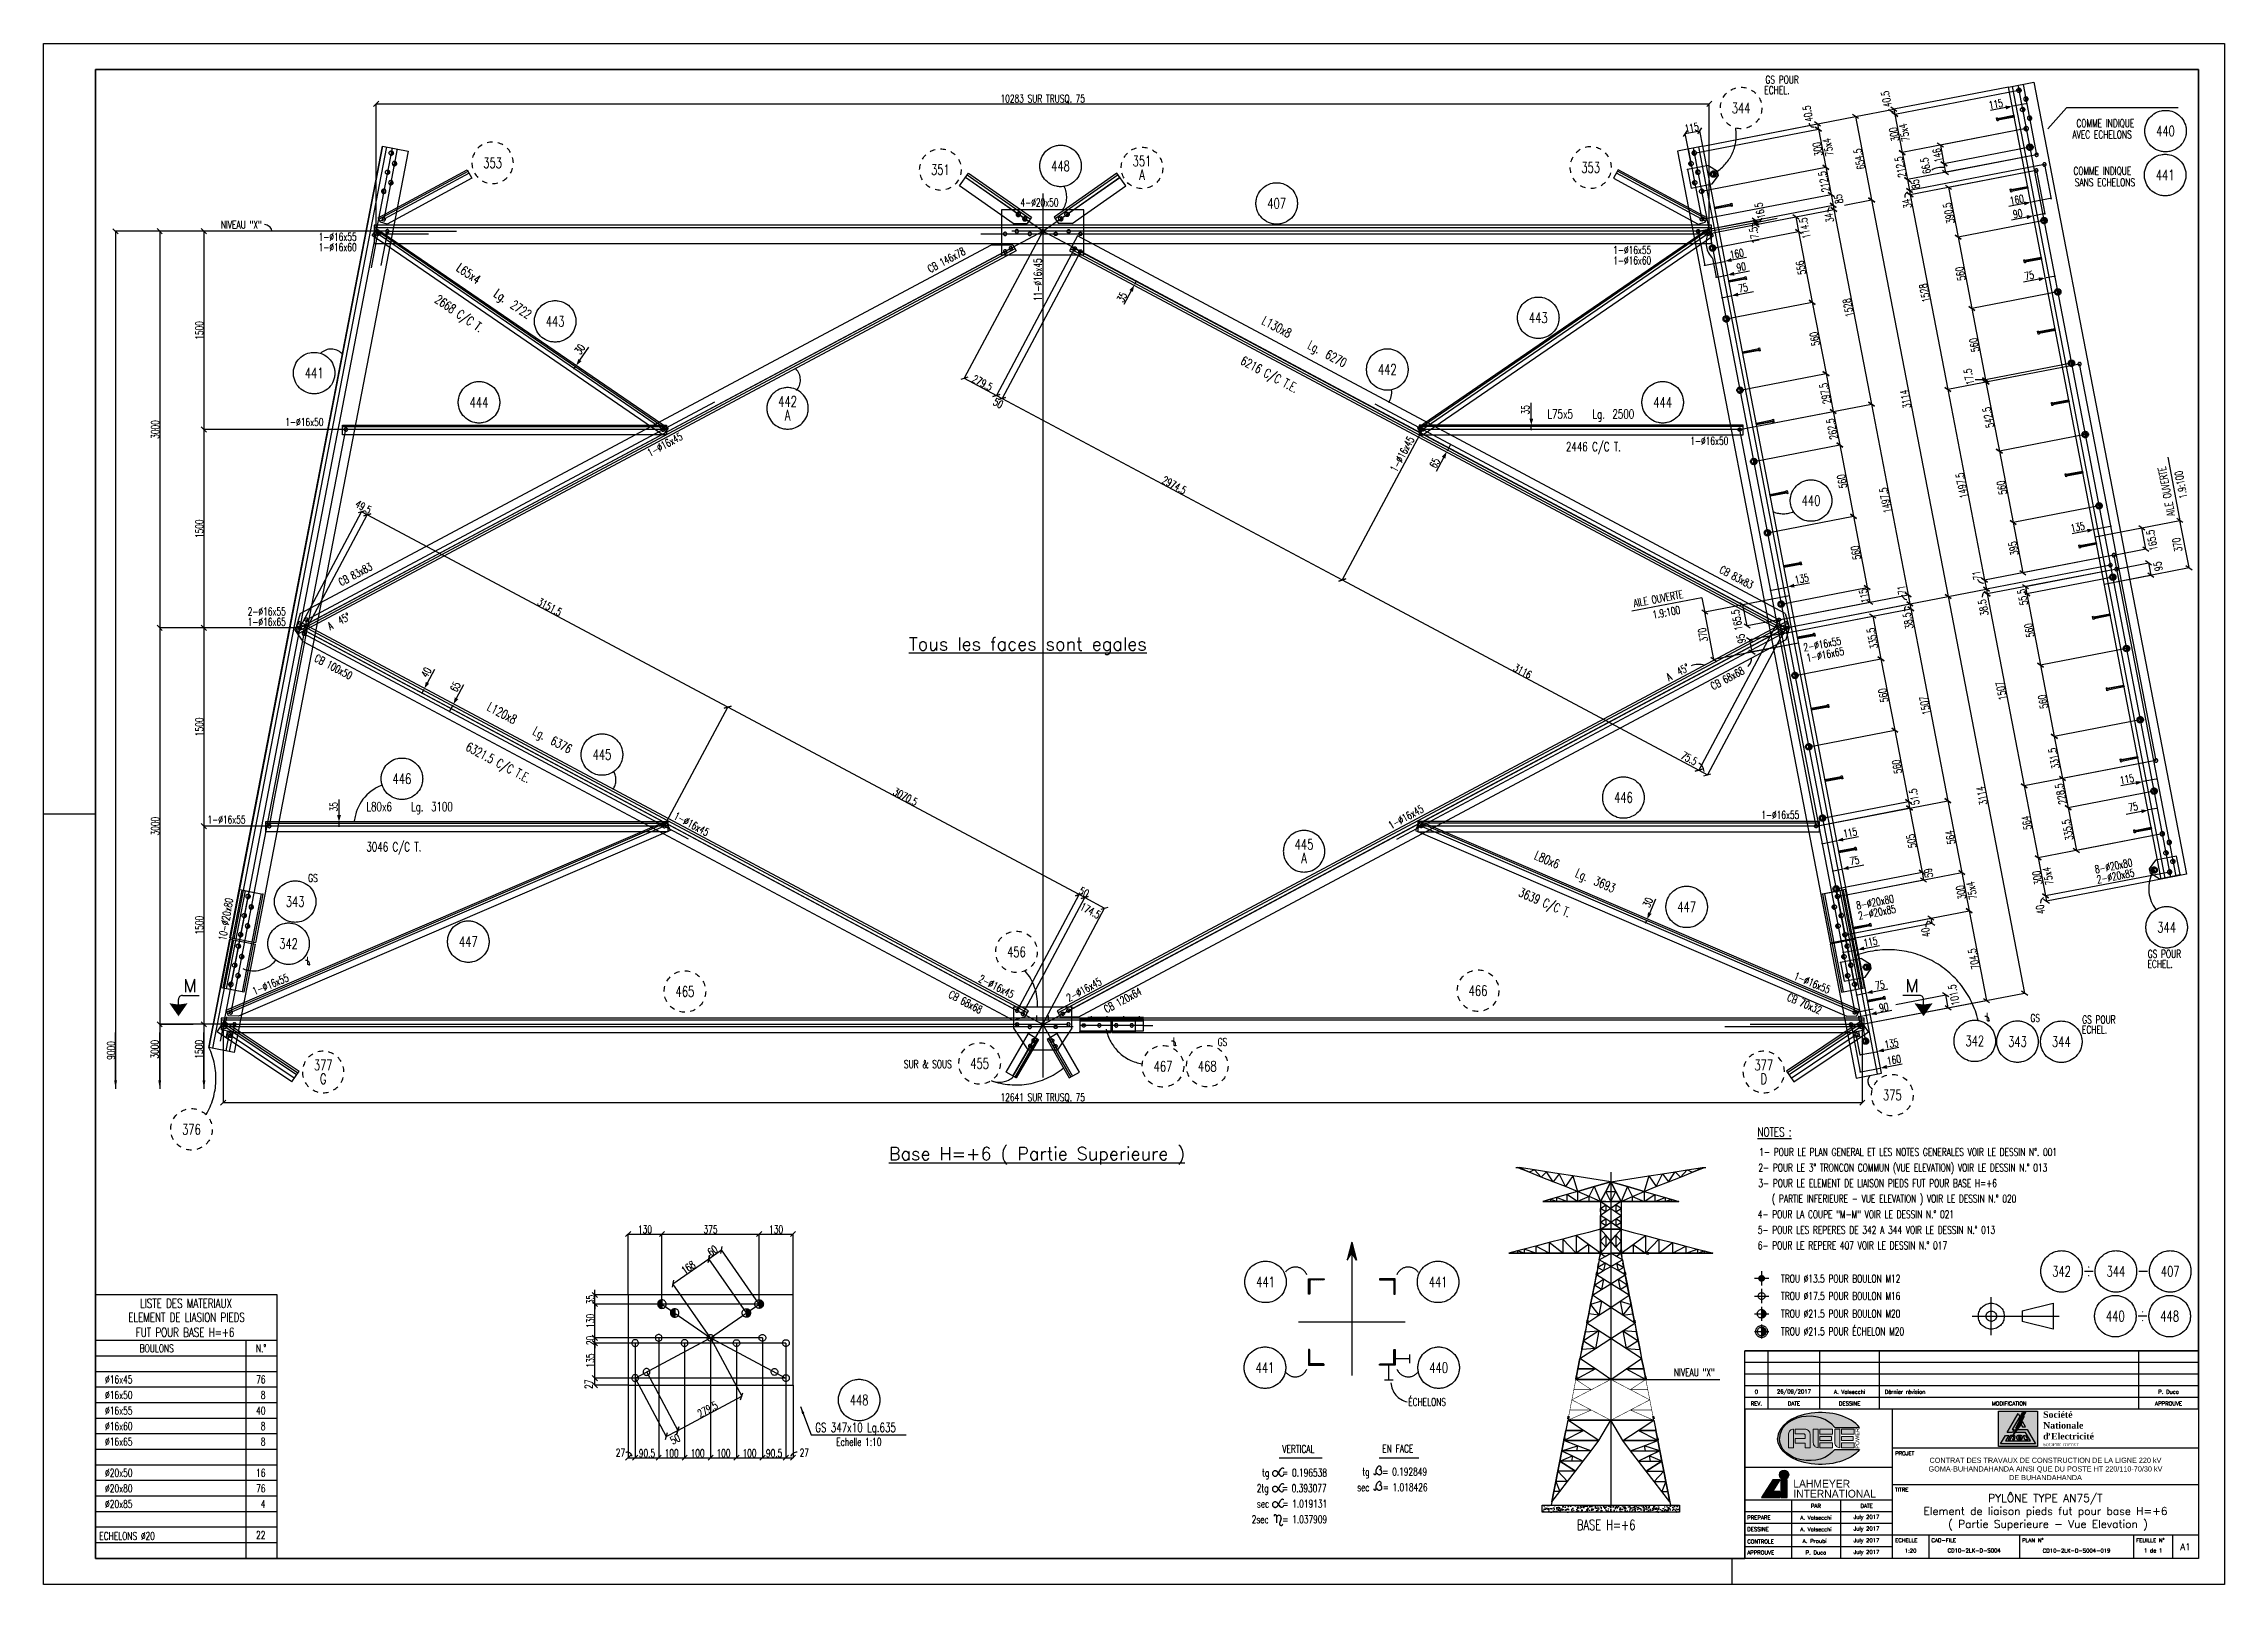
# Paper-space layout 'Layout1' of a CAD drawing. Extents: x 254 to 1095, y 83 to 677.
# The model-space entities are those that its viewports show. They can reach past a viewport. Long polylines and large blocks are cut down to what shows.
import ezdxf
from ezdxf.enums import TextEntityAlignment as Align

# ---------------------------------------------------------------- set-up
doc = ezdxf.new("R2010")
doc.units = 0
doc.header["$LTSCALE"] = 200
doc.header["$MEASUREMENT"] = 0
doc.linetypes.add('DASHDOT', pattern=[1, 0.5, -0.25, 0, -0.25])
doc.linetypes.add('DASHED', pattern=[0.75, 0.5, -0.25])
doc.layers.get('0').update_dxf_attribs({"linetype": 'CONTINUOUS'})
for name, color, linetype in [('ASSI', 6, 'CONTINUOUS'), ('BOLLINI_1', 7, 'CONTINUOUS'), ('BOLLINI_5', 7, 'CONTINUOUS'), ('Echelon', 1, 'CONTINUOUS'), ('FORI', 2, 'CONTINUOUS'), ('LINEA-MEDIA', 7, 'CONTINUOUS'), ('LINEA_ANG', 2, 'CONTINUOUS'), ('LINEE_PIASTRA', 2, 'CONTINUOUS'), ('LINEE_PIASTRE', 2, 'CONTINUOUS'), ('LM', 7, 'CONTINUOUS'), ('LP', 3, 'CONTINUOUS'), ('LS', 7, 'CONTINUOUS'), ('LSP', 3, 'CONTINUOUS'), ('MZ', 6, 'DASHDOT'), ('NOTATION', 2, 'CONTINUOUS'), ('PIASTRE', 5, 'CONTINUOUS'), ('QT_MAL', 7, 'CONTINUOUS'), ('QT_MPR', 7, 'CONTINUOUS'), ('QT_MSP', 7, 'CONTINUOUS'), ('SELLO', 7, 'CONTINUOUS'), ('SELLO-MODIFI', 7, 'CONTINUOUS'), ('TESTI_A_P', 7, 'CONTINUOUS'), ('TRAT-Y', 7, 'DASHED')]:
    doc.layers.add(name, color=color, linetype=linetype)
doc.styles.add('ARIAL', font='arial.ttf')
doc.styles.add('QUOTE', font='ROMANS8.SHX', dxfattribs={"width": 0.7})
doc.styles.add('RD', font='ROMAND8.SHX', dxfattribs={"width": 0.7})
doc.styles.add('ROMANS', font='romans.shx', dxfattribs={"height": 2.5})
doc.styles.add('RQL', font='ROMANS8.SHX', dxfattribs={"width": 0.7})
doc.styles.add('RS', font='ROMANS8.shx', dxfattribs={"width": 0.7})
doc.styles.get("Standard").update_dxf_attribs({"font": 'ROMANS8.SHX', "width": 0.7})
doc.styles.add('SWIS', font='swissl.ttf')
doc.styles.add('TIMES', font='times.ttf')
doc.styles.add('TIMESNEGRITA', font='')
doc.styles.get('TIMESNEGRITA').set_extended_font_data('Times New Roman', bold=True)
doc.dimstyles.new('FRECCE1', dxfattribs={"dimtxt": 60, "dimasz": 6.66, "dimexe": 0, "dimexo": 0, "dimgap": 1, "dimtad": 1, "dimzin": 0, "dimdsep": 46, "dimtxsty": 'RS', "dimblk1": 'QUOTP', "dimblk2": 'QUOTF', "dimsah": 1, "dimcen": 0, "dimclrd": 2, "dimclre": 2, "dimclrt": 7, "dimadec": 0, "dimazin": 0, "dimtfac": 1, "dimtix": 1, "dimtmove": 2, "dimatfit": 3, "dimldrblk": 'QUOTP', "dimfxl": 1, "dimtolj": 1, "dimtzin": 0, "dimarcsym": 0})
doc.dimstyles.new('TRATTO', dxfattribs={"dimscale": 0, "dimtxt": 60, "dimasz": 40, "dimexe": 0, "dimexo": 0, "dimgap": 5, "dimtad": 1, "dimrnd": 0.5, "dimdsep": 46, "dimtxsty": 'RS', "dimblk1": 'OBLIQUE', "dimblk2": 'OBLIQUE', "dimsah": 1, "dimcen": 0.09, "dimclrd": 2, "dimclre": 2, "dimclrt": 7, "dimadec": 0, "dimazin": 0, "dimtfac": 1, "dimtix": 1, "dimtmove": 2, "dimatfit": 3, "dimfxl": 1, "dimtolj": 1, "dimtzin": 0, "dimarcsym": 0})

psp = doc.layouts.get("Layout1")

# ---------------------------------------------------------------- texts
at = {"layer": 'SELLO', "color": 2, "style": 'ROMANS'}
for s, height, p in [('REV.', 1.5, (914.86, 152.28)), ('DATE', 1.5, (929.36, 152.28)), ('DESSINE', 1.5, (950.86, 152.28)), ('MODIFICATION', 1.5, (1012.36, 152.28)), ('APPROUVE', 1.5, (1073.86, 152.28)), ('PAR', 1.5, (937.86, 112.78)), ('DATE', 1.5, (957.36, 112.78)), ('A. Valsecchi', 1.5, (937.86, 108.28)), ('A. Valsecchi', 1.5, (937.86, 103.78)), ('July 2017', 1.5, (957.36, 108.28)), ('July 2017', 1.5, (957.36, 103.78)), ('A. Proubi ', 1.5, (937.86, 99.28)), ('P. Duca', 1.5, (937.86, 94.78)), ('July 2017', 1.5, (957.36, 99.28)), ('July 2017', 1.5, (957.36, 94.78)), ('A1', 2.5, (1080.36, 97.03))]:
    psp.add_text(s, height=height, dxfattribs=at).set_placement(p, align=Align.MIDDLE)
for s, p in [('PROJET', (968.36, 133.03)), ('TITRE', (968.36, 119.03)), ('PREPARE', (911.36, 108.28)), ('DESSINE', (911.36, 103.78)), ('APPROUVE', (911.36, 94.78)), ('CONTROLE', (911.36, 99.03)), ('ECHELLE', (968.36, 99.53)), ('CAD-FILE', (982.36, 99.53)), ('PLAN N%%D', (1017.36, 99.53)), ('FEUILLE N%%D', (1061.36, 99.53))]:
    psp.add_text(s, height=1.5, dxfattribs=at).set_placement(p, align=Align.MIDDLE_LEFT)
for s, p in [('1:20', (974.36, 94.78)), ('CD10-2LK-D-S004', (998.86, 94.85)), ('1 de 1', (1067.86, 94.85))]:
    psp.add_text(s, height=1.5, dxfattribs=at).set_placement(p, align=Align.CENTER)
at = {"layer": 'SELLO', "color": 3, "style": 'ROMANS'}
psp.add_text('CD10-2LK-D-S004-019', height=1.5, dxfattribs=at).set_placement((1038.36, 94.78), align=Align.CENTER)
at = {"layer": 'SELLO', "attachment_point": 5}
for s, insert, char_height, style in [('{\\C2;CONTRAT DES TRAVAUX DE CONSTRUCTION DE LA LIGNE 220 kV GOMA-BUHANDAHANDA AINSI QUE DU POSTE HT 220/110-70/30 kV\\PDE BUHANDAHANDA}', (1026.36, 127.03), 2, 'ARIAL'), ('{\\C4;PYLÔNE TYPE AN75/T\\P\\C3;Element de liaison pieds fut pour base H=+6\\P ( Partie Superieure - Vue Elevation )}', (1026.36, 110.28), 3, 'ROMANS')]:
    psp.add_mtext_dynamic_manual_height_columns(s, width=118, gutter_width=12.5, heights=[0], dxfattribs=dict(at, insert=insert, char_height=char_height, style=style))
at = {"layer": 'SELLO-MODIFI', "color": 2, "style": 'ROMANS'}
for s, p in [('0', (914.86, 156.78)), ('26/09/2017', (929.36, 156.78)), ('A. Valsecchi', (950.86, 156.78)), ('P. Duca', (1073.86, 156.78))]:
    psp.add_text(s, height=1.5, dxfattribs=at).set_placement(p, align=Align.MIDDLE)
psp.add_text('Dérnier révision', height=1.5, dxfattribs=at).set_placement((964.36, 156.78), align=Align.MIDDLE_LEFT)

msp = doc.modelspace()

# ---------------------------------------------------------------- texts
at = {"color": 7, "style": 'RS', "width": 0.7}
for s, p in [('NIVEAU "X"', (566454.922, -32703.798)), ('ÉCHELONS', (564405.632, -32931.995))]:
    msp.add_text(s, height=60, dxfattribs=at).set_placement(p)
at = {"layer": 'LINEA-MEDIA', "style": 'RS', "width": 0.7}
for s, p in [('VERTICAL', (563434.503, -33294.331)), ('EN FACE', (564206.08, -33291.501)), ('tg   = 0.196538', (563279.115, -33476.968)), ('tg   = 0.192849', (564051.417, -33469.725)), ('2tg   = 0.393077', (563237.644, -33596.97)), ('sec   = 1.018426', (564011.59, -33589.727)), ('2sec   = 1.037909', (563198.021, -33836.972)), ('sec   = 1.019131', (563238.085, -33716.971))]:
    msp.add_text(s, height=60.0007, dxfattribs=at).set_placement(p)
at = {"layer": 'LM', "style": 'RS', "width": 0.7}
msp.add_text('NIVEAU "X"', height=60, dxfattribs=at).set_placement((555247.776, -23854.664))
at = {"layer": 'LM', "color": 0, "style": 'RS', "width": 0.7}
for s, p in [('1- POUR LE PLAN GENERAL ET LES NOTES GENERALES VOIR LE DESSIN N%%D. 001', (567113.274, -31005.255)), ('2- POUR LE 3° TRONCON COMMUN (VUE ELEVATION) VOIR LE DESSIN N.° 013', (567106.336, -31125.255)), ('3- POUR LE ELEMENT DE LIAISON PIEDS FUT POUR BASE H=+6', (567106.336, -31245.255)), ('4- POUR LA COUPE "M-M" VOIR LE DESSIN N.° 021', (567101.937, -31485.255)), ('   ( PARTIE INFERIEURE - VUE ELEVATION ) VOIR LE DESSIN N.° 020', (567117.559, -31365.255)), ('5- POUR LES REPERES DE 342 A 344 VOIR LE DESSIN N.° 013', (567102.277, -31605.255)), ('6- POUR LE REPERE 407 VOIR LE DESSIN N.° 017', (567101.937, -31725.255))]:
    msp.add_text(s, height=60, dxfattribs=at).set_placement(p)
at = {"layer": 'LM', "linetype": 'ByBlock', "style": 'RS', "width": 0.7}
for s, p in [('TROU %%C13.5 POUR BOULON M12', (567281.553, -31981.018)), ('TROU %%C17.5 POUR BOULON M16', (567281.591, -32114.8)), ('TROU %%C21.5 POUR BOULON M20', (567281.591, -32251.627)), ('TROU %%C21.5 POUR ÉCHELON M20', (567281.565, -32388.454))]:
    msp.add_text(s, height=60, dxfattribs=at).set_placement(p)
at = {"layer": 'LM', "style": 'RD', "width": 0.7}
for s, p in [('LISTE DES MATERIAUX', (554979.047, -32141.734)), ('ELEMENT DE LIASION PIEDS', (554982.962, -32249.736)), ('FUT POUR BASE H=+6', (554972.191, -32365.195))]:
    msp.add_text(s, height=69.993, dxfattribs=at).set_placement(p, align=Align.MIDDLE)
at = {"layer": 'LM', "char_height": 59.9916, "style": 'RD'}
for s, insert, attachment_point in [('BOULONS', (554621.785, -32488.641), 4), ('N.°', (555597.75, -32488.641), 6)]:
    msp.add_mtext(s, dxfattribs=dict(at, insert=insert, attachment_point=attachment_point))
at = {"layer": 'LP', "color": 7, "style": 'RS', "width": 0.7}
for s, rotation, p in [('AILE OUVERTE', 100.9154326, (570319.878, -26066.676)), ('1.9:100', 100.9154326, (570415.567, -25929.847)), ('AILE OUVERTE', 10.9154326, (566150.289, -26774.344)), ('1.9:100', 10.9154326, (566296.203, -26863.262))]:
    msp.add_text(s, height=60, rotation=rotation, dxfattribs=at).set_placement(p)
at = {"layer": 'LS', "style": 'RS', "width": 0.7}
for s, p in [('GS POUR', (567160.831, -22735.666)), (' ECHEL.', (567123.403, -22817.226)), ('L', (562590.444, -30152.36)), ('GS', (562936.088, -30156.697)), ('SUR & SOUS', (560516.178, -30327.295))]:
    msp.add_text(s, height=60, dxfattribs=at).set_placement(p)
at = {"layer": 'LS', "color": 3, "style": 'RD'}
for s, p in [('%%UTous les faces sont egales', (561471.361, -27073.468)), ('M', (555010.261, -29691.449)), ('M', (568291.056, -29691.449)), ('%%UBase H=+6 ( Partie Superieure )', (561541.868, -30994.798))]:
    msp.add_text(s, height=100, dxfattribs=at).set_placement(p, align=Align.MIDDLE)
at = {"layer": 'LS', "color": 7, "style": 'RS', "width": 0.7}
for s, height, p in [('∅16x45', 59.9916, (554355.121, -32758.586)), ('∅16x50', 59.9916, (554355.121, -32878.569)), ('∅16x55', 59.9916, (554355.121, -32998.552)), ('∅16x60', 59.9916, (554355.121, -33118.552)), ('∅16x65', 59.9916, (554355.121, -33238.552)), ('Echelle 1:10', 60, (559993.424, -33239.639)), ('∅20x50', 59.9916, (554355.121, -33478.536)), ('∅20x80', 59.9916, (554355.121, -33598.519)), ('∅20x85', 59.9916, (554355.121, -33718.502)), ('ECHELONS %%C20', 59.9916, (554310.469, -33965.202))]:
    msp.add_text(s, height=height, dxfattribs=at).set_placement(p)
for s, height, p in [('76', 59.9916, (555591.461, -32758.586)), ('40', 59.9916, (555591.461, -32998.586)), ('8', 59.992, (555591.461, -32878.569)), ('8', 59.992, (555591.461, -33118.586)), ('8', 59.992, (555591.461, -33238.586)), ('16', 59.9916, (555591.461, -33478.536)), ('76', 59.9916, (555591.461, -33598.519)), ('4', 59.992, (555591.461, -33718.502)), ('22', 59.9916, (555591.461, -33958.468))]:
    msp.add_text(s, height=height, dxfattribs=at).set_placement(p, align=Align.RIGHT)
at = {"layer": 'LS', "color": 7, "char_height": 60, "attachment_point": 5, "rotation": 90, "style": 'RS'}
for s, insert in [('\\A1;9000', (554400.76, -30191.783)), ('\\A1;3000', (554738.201, -30182.634)), ('\\A1;1500', (555078.91, -30182.634))]:
    msp.add_mtext(s, dxfattribs=dict(at, insert=insert))
at = {"layer": 'LS', "color": 3, "insert": (565932.216, -33849.889), "char_height": 80, "attachment_point": 5, "style": 'RD'}
msp.add_mtext('BASE H=+6', dxfattribs=at)
at = {"layer": 'NOTATION', "color": 0, "style": 'RS', "width": 0.7}
msp.add_text('%%uNOTES :', height=70, dxfattribs=at).set_placement((567100.18, -30855.453))
at = {"layer": 'TESTI_A_P', "style": 'RS', "width": 0.7}
for s, p in [('COMME INDIQUE', (569559.732, -23071.948)), ('AVEC ECHELONS', (569528.732, -23159.479)), ('COMME INDIQUE', (569536.284, -23439.581)), ('SANS ECHELONS', (569547.13, -23527.112)), ('GS', (555920.964, -28891.956)), ('GS POUR', (570109.47, -29476.91)), ('L', (555908.891, -29529.449)), (' ECHEL.', (570078.74, -29554.82)), ('L', (568863.653, -29962.122)), ('GS', (569204.935, -29971.544)), ('GS POUR', (569604.263, -29983.247)), (' ECHEL.', (569573.532, -30061.157))]:
    msp.add_text(s, height=60, dxfattribs=at).set_placement(p)

# ---------------------------------------------------------------- blocks, each defined once
blk = doc.blocks.new('LOGO SNEL')
at = {"layer": 'SELLO'}
h = blk.add_hatch(color=170, dxfattribs=at)
h.paths.add_polyline_path([(-3.08, 6.8), (-18.08, 6.8), (-18.08, -6.8), (-3.08, -6.8)])
h.paths.add_polyline_path([(-7.65, 0.74), (-8.92, 0.74), (-9.49, 1.73), (-8.86, 2.83)], flags=16)
h.paths.add_polyline_path([(-8.27, 4.7), (-10.07, 1.41), (-9.68, 1.41), (-10.97, -0.35), (-7.02, -0.35), (-3.86, -5.82), (-17.3, -5.82), (-15.41, -2.54), (-14.14, -2.54), (-15.41, -4.72), (-5.76, -4.72), (-7.65, -1.44), (-11.77, -1.44), (-12.42, -2.33), (-11.14, 0.17), (-11.49, 0.35), (-10.07, 3.14), (-10.42, 3.31), (-8.86, 6.38), (-7.61, 6.48), (-8.59, 4.7)], flags=16)
h.paths.add_polyline_path([(-9.95, 4.72), (-12.88, -0.35), (-12.1, -0.35), (-12.73, -1.44), (-14.78, -1.44), (-10.58, 5.82)], flags=16)
h.paths.add_polyline_path([(-7.7, -2.54), (-6.81, -4.26), (-7.9, -4.26), (-8.53, -2.54)], flags=16)
h.paths.add_polyline_path([(-9.03, -2.9), (-8.93, -3.09), (-8.86, -3.32), (-8.85, -3.52), (-10.41, -3.52), (-10.38, -3.67), (-10.3, -3.76), (-10.29, -3.77), (-10.2, -3.81), (-10.08, -3.83), (-9.99, -3.84), (-9.86, -3.83), (-9.77, -3.8), (-9.67, -3.74), (-9.65, -3.71), (-8.86, -3.71), (-8.93, -3.87), (-9.08, -4.03), (-9.28, -4.14), (-9.49, -4.2), (-9.66, -4.23), (-9.86, -4.25), (-10.11, -4.26), (-10.37, -4.23), (-10.59, -4.18), (-10.79, -4.09), (-10.93, -3.99), (-11.07, -3.83), (-11.15, -3.62), (-11.17, -3.41), (-11.16, -3.21), (-11.09, -3), (-10.99, -2.87), (-10.89, -2.77), (-10.75, -2.68), (-10.55, -2.6), (-10.31, -2.55), (-10.07, -2.54), (-9.82, -2.54), (-9.57, -2.58), (-9.36, -2.66), (-9.18, -2.76)], flags=16)
h.paths.add_polyline_path([(-9.62, -3.12), (-9.59, -3.23), (-10.45, -3.23), (-10.38, -3.1), (-10.27, -3), (-10.12, -2.96), (-9.95, -2.95), (-9.73, -2.99)], flags=0)
h.paths.add_polyline_path([(-12.73, -2.84), (-12.72, -2.84, -0.53324), (-12.35, -3.38), (-12.71, -4.26), (-11.93, -4.26), (-11.72, -3.03, 0.387199), (-12, -2.58, 0.188481), (-12.93, -2.68), (-12.87, -2.54), (-13.47, -2.54), (-14.36, -4.26), (-13.57, -4.26), (-13.09, -3.08, -0.304428)], flags=16)
h = blk.add_hatch(color=50, dxfattribs=at)
h.paths.add_polyline_path([(-14.78, -1.44), (-12.73, -1.44), (-12.1, -0.35), (-12.88, -0.35), (-9.95, 4.72), (-10.58, 5.82)])
h.paths.add_polyline_path([(-8.86, 2.83), (-9.49, 1.73), (-8.92, 0.74), (-7.65, 0.74)])
h.paths.add_polyline_path([(-10.97, -0.35), (-11.77, -1.44), (-7.65, -1.44), (-5.76, -4.72), (-15.41, -4.72), (-14.14, -2.54), (-15.41, -2.54), (-17.3, -5.82), (-3.86, -5.82), (-7.02, -0.35)])
h.paths.add_polyline_path([(-7.7, -2.54), (-8.53, -2.54), (-7.9, -4.26), (-6.81, -4.26)], flags=17)
h.paths.add_polyline_path([(-8.95, -3.05), (-9.01, -2.95), (-9.07, -2.87), (-9.15, -2.79), (-9.23, -2.73), (-9.31, -2.68), (-9.41, -2.64), (-9.52, -2.6), (-9.63, -2.57), (-9.76, -2.55), (-9.89, -2.54), (-10.03, -2.54), (-10.11, -2.54), (-10.24, -2.55), (-10.37, -2.56), (-10.49, -2.59), (-10.6, -2.62), (-10.7, -2.66), (-10.79, -2.71), (-10.87, -2.76), (-10.9, -2.79), (-10.99, -2.87), (-11.05, -2.95), (-11.11, -3.05), (-11.14, -3.16), (-11.17, -3.27), (-11.17, -3.4), (-11.17, -3.44), (-11.16, -3.56), (-11.13, -3.67), (-11.09, -3.78), (-11.03, -3.87), (-10.96, -3.96), (-10.87, -4.03), (-10.83, -4.06), (-10.74, -4.11), (-10.64, -4.16), (-10.54, -4.19), (-10.42, -4.22), (-10.3, -4.24), (-10.17, -4.25), (-10.03, -4.26), (-9.92, -4.25), (-9.78, -4.25), (-9.66, -4.23), (-9.54, -4.21), (-9.43, -4.19), (-9.33, -4.15), (-9.24, -4.12), (-9.14, -4.06), (-9.04, -3.99), (-8.97, -3.91), (-8.91, -3.81), (-8.86, -3.71), (-9.62, -3.71), (-9.8, -3.82), (-10.04, -3.84), (-10.27, -3.79), (-10.38, -3.67), (-10.41, -3.52), (-8.85, -3.52), (-8.86, -3.38), (-8.88, -3.26), (-8.91, -3.15)], flags=17)
h.paths.add_polyline_path([(-9.59, -3.23), (-10.45, -3.23), (-10.38, -3.1), (-10.27, -3), (-10.12, -2.96), (-9.95, -2.95), (-9.73, -2.99), (-9.62, -3.12)], flags=16)
h.paths.add_polyline_path([(-12.35, -3.38), (-12.71, -4.26), (-11.93, -4.26), (-11.72, -3.03, 0.387199), (-12, -2.58, 0.188481), (-12.93, -2.68), (-12.87, -2.54), (-13.47, -2.54), (-14.36, -4.26), (-13.57, -4.26), (-13.09, -3.08, -0.304428), (-12.73, -2.84), (-12.72, -2.84, -0.53324)], flags=17)
blk.add_hatch(color=10, dxfattribs=at).paths.add_polyline_path([(-11.14, 0.17), (-11.49, 0.35), (-10.07, 3.14), (-10.42, 3.31), (-8.86, 6.38), (-7.61, 6.48), (-8.59, 4.7), (-8.27, 4.7), (-10.07, 1.41), (-9.68, 1.41), (-12.42, -2.33)])
at = {"layer": 'SELLO', "color": 170}
blk.add_lwpolyline([(-18.08, 6.8), (-3.08, 6.8), (-3.08, -6.8), (-18.08, -6.8)], close=True, dxfattribs=at)
at = {"layer": 'SELLO', "color": 50}
for points in [[(-14.78, -1.44), (-10.58, 5.82), (-9.95, 4.72), (-12.88, -0.35), (-12.1, -0.35), (-12.73, -1.44)], [(-8.92, 0.74), (-7.65, 0.74), (-8.86, 2.83), (-9.49, 1.73)], [(-10.9, -2.79), (-10.99, -2.87), (-11.05, -2.95), (-11.11, -3.05), (-11.14, -3.16), (-11.17, -3.27), (-11.17, -3.4), (-11.17, -3.44), (-11.16, -3.56), (-11.13, -3.67), (-11.09, -3.78), (-11.03, -3.87), (-10.96, -3.96), (-10.87, -4.03), (-10.83, -4.06), (-10.74, -4.11), (-10.64, -4.16), (-10.54, -4.19), (-10.42, -4.22), (-10.3, -4.24), (-10.17, -4.25), (-10.03, -4.26), (-9.92, -4.25), (-9.78, -4.25), (-9.66, -4.23), (-9.54, -4.21), (-9.43, -4.19), (-9.33, -4.15), (-9.24, -4.12), (-9.14, -4.06), (-9.04, -3.99), (-8.97, -3.91), (-8.91, -3.81), (-8.86, -3.71), (-9.65, -3.71), (-9.67, -3.74), (-9.77, -3.8), (-9.86, -3.83), (-9.99, -3.84), (-10.08, -3.83), (-10.2, -3.81), (-10.29, -3.77), (-10.3, -3.76), (-10.38, -3.67), (-10.41, -3.52), (-8.85, -3.52), (-8.86, -3.38), (-8.88, -3.26), (-8.91, -3.15), (-8.95, -3.05), (-9.01, -2.95), (-9.07, -2.87), (-9.15, -2.79), (-9.23, -2.73), (-9.31, -2.68), (-9.41, -2.64), (-9.52, -2.6), (-9.63, -2.57), (-9.76, -2.55), (-9.89, -2.54), (-10.03, -2.54), (-10.11, -2.54), (-10.24, -2.55), (-10.37, -2.56), (-10.49, -2.59), (-10.6, -2.62), (-10.7, -2.66), (-10.79, -2.71), (-10.87, -2.76)], [(-9.99, -2.95), (-10.12, -2.96), (-10.23, -2.99), (-10.29, -3.02), (-10.38, -3.1), (-10.43, -3.2), (-10.44, -3.23), (-9.59, -3.23), (-9.62, -3.12), (-9.7, -3.03), (-9.71, -3.02), (-9.8, -2.97), (-9.92, -2.95)], [(-6.81, -4.26), (-7.9, -4.26), (-8.53, -2.54), (-7.7, -2.54)]]:
    blk.add_lwpolyline(points, close=True, dxfattribs=at)
at = {"layer": 'SELLO', "color": 10}
blk.add_lwpolyline([(-11.14, 0.17), (-11.49, 0.35), (-10.07, 3.14), (-10.42, 3.31), (-8.86, 6.38), (-7.61, 6.48), (-8.59, 4.7), (-8.27, 4.7), (-10.07, 1.41), (-9.68, 1.41), (-12.42, -2.33)], close=True, dxfattribs=at)
at = {"layer": 'SELLO', "color": 50}
blk.add_lwpolyline([(-10.97, -0.35), (-7.02, -0.35), (-3.86, -5.82), (-17.3, -5.82), (-15.41, -2.54), (-14.14, -2.54), (-15.41, -4.72), (-5.76, -4.72), (-7.65, -1.44), (-11.77, -1.44)], dxfattribs=at)
blk.add_lwpolyline([(-12.73, -2.84), (-12.72, -2.84, -0.53324), (-12.35, -3.38), (-12.71, -4.26), (-11.93, -4.26), (-11.72, -3.03, 0.387199), (-12, -2.58, 0.188481), (-12.93, -2.68), (-12.87, -2.54), (-13.47, -2.54), (-14.36, -4.26), (-13.57, -4.26), (-13.09, -3.08, -0.304428)], format="xyb", close=True, dxfattribs=at)
at = {"layer": 'SELLO'}
for s, height, style, p in [('SOCIETE  D ETAT', 1.0938, 'TIMES', (-0.9, -6.16)), (',', 2.5, 'TIMESNEGRITA', (1, -1.03)), (',', 1.09, 'TIMES', (7.74, -5.24))]:
    blk.add_text(s, height=height, dxfattribs=dict(at, style=style)).set_placement(p, align=Align.MIDDLE_LEFT)
at = {"layer": 'SELLO', "insert": (-0.9, 1.28), "char_height": 2.5, "width": 21.0938, "attachment_point": 4, "style": 'TIMESNEGRITA'}
blk.add_mtext('Société\\PNationale\\Pd Electricité', dxfattribs=at)
blk = doc.blocks.new('LOGO LAHMEYER')
at = {"layer": 'SELLO', "true_color": 0x231f20}
h = blk.add_hatch(color=250, dxfattribs=at)
h.dxf.hatch_style = 1
h.paths.add_polyline_path([(-14.55, -5.31), (-12.12, -5.31), (-12.12, 1.57), (-14.55, 1.57)])
h.paths.add_polyline_path([(-14.98, -5.31), (-14.98, -2.89), (-17.59, -2.89), (-14.81, 1.57), (-17.67, 1.57), (-21.98, -5.31)])
at = {"layer": 'SELLO', "true_color": 0xee1c25}
h = blk.add_hatch(color=240, dxfattribs=at)
h.dxf.hatch_style = 1
edge = h.paths.add_edge_path()
edge.add_arc((-13.33, 3.51), 1.8, 0, 360)
at = {"layer": 'SELLO', "color": 250, "true_color": 0x231f20}
for points in [[(-14.98, -5.31), (-14.98, -2.89), (-17.59, -2.89), (-14.81, 1.57), (-17.67, 1.57), (-21.98, -5.31)], [(-14.55, -5.31), (-12.12, -5.31), (-12.12, 1.57), (-14.55, 1.57)]]:
    blk.add_lwpolyline(points, close=True, dxfattribs=at)
at = {"layer": 'SELLO', "color": 240, "true_color": 0xee1c25}
blk.add_circle((-13.33, 3.51), 1.8, dxfattribs=at)
at = {"layer": 'SELLO', "color": 250, "true_color": 0x231f20, "style": 'ARIAL', "width": 0.95}
blk.add_text('LAHMEYER', height=3, dxfattribs=at).set_placement((-9.74, 1.57), align=Align.TOP_LEFT)
blk.add_text('INTERNATIONAL', height=3, dxfattribs=at).set_placement((-9.74, -6.2), align=Align.BOTTOM_LEFT)
blk = doc.blocks.new('LOGO AEE')
at = {"layer": 'SELLO', "true_color": 0x2e4894, "transparency": 33554687}
h = blk.add_hatch(color=167, dxfattribs=at)
h.dxf.hatch_style = 1
edge = h.paths.add_edge_path()
edge.add_ellipse((0.8, 0), major_axis=(-16.61, 0), ratio=0.602151, start_angle=205.37693, end_angle=360)
edge.add_ellipse((0.8, 0), major_axis=(-16.61, 0), ratio=0.602151, start_angle=0, end_angle=154.62307)
edge.add_line((15.81, -4.29), (6.23, -4.29))
edge.add_ellipse((-3.66, 0), major_axis=(-11.43, 0), ratio=0.75, start_angle=0, end_angle=150, ccw=False)
edge.add_ellipse((-3.66, 0), major_axis=(-11.43, 0), ratio=0.75, start_angle=210, end_angle=360, ccw=False)
edge.add_line((6.23, 4.29), (15.81, 4.29))
at = {"layer": 'SELLO', "lineweight": 0, "true_color": 0x615b56}
h = blk.add_hatch(color=251, dxfattribs=at)
h.dxf.hatch_style = 1
h.paths.add_polyline_path([(13.74, 3.57), (8.83, 3.57), (8.83, 1.68), (13.74, 1.68)])
h.paths.add_polyline_path([(8.18, 3.57), (6.3, 3.57), (6.3, -1.63), (6.32, -1.93), (6.41, -2.33), (6.59, -2.68), (6.85, -3.01), (7.04, -3.19), (7.39, -3.4), (7.77, -3.53), (8.18, -3.57)])
h.paths.add_polyline_path([(13.33, 0.77), (8.83, 0.77), (8.83, -0.76), (13.33, -0.76)])
h.paths.add_polyline_path([(13.74, -1.73), (8.83, -1.73), (8.83, -3.57), (13.74, -3.57)])
h.paths.add_polyline_path([(5.41, 3.57), (0.49, 3.57), (0.49, 1.68), (5.41, 1.68)])
h.paths.add_polyline_path([(-0.15, 3.57), (-2.03, 3.57), (-2.03, -1.63), (-2.01, -1.93), (-1.91, -2.33), (-1.74, -2.68), (-1.48, -3.01), (-1.29, -3.19), (-0.94, -3.4), (-0.56, -3.53), (-0.15, -3.57)])
h.paths.add_polyline_path([(5, 0.77), (0.49, 0.77), (0.49, -0.76), (5, -0.76)])
h.paths.add_polyline_path([(5.41, -1.73), (0.49, -1.73), (0.49, -3.57), (5.41, -3.57)])
h.paths.add_polyline_path([(-9.67, 3.57), (-9.93, 3.56), (-10.33, 3.47), (-10.69, 3.29), (-11.01, 3.04), (-11.17, 2.88), (-11.38, 2.54), (-11.51, 2.15), (-11.55, 1.73), (-11.55, -3.57), (-9.67, -3.57)])
h.paths.add_polyline_path([(-5.34, 3.57), (-9.04, 3.57), (-9.04, 1.73), (-5.77, 1.73), (-5.59, 1.73), (-5.26, 1.56), (-5.2, 1.45), (-5.13, 1.02), (-5.13, -0.02), (-9.04, -0.02), (-9.04, -1.84), (-5.13, -1.84), (-5.13, -3.57), (-3.3, -3.57), (-3.3, 1.73), (-3.31, 1.99), (-3.41, 2.38), (-3.61, 2.73), (-3.89, 3.04), (-4.15, 3.25), (-4.51, 3.43), (-4.91, 3.54)])
at = {"layer": 'SELLO', "color": 251, "lineweight": 0, "true_color": 0x615b56}
for points in [[(-9.67, 3.57), (-9.93, 3.56), (-10.33, 3.47), (-10.69, 3.29), (-11.01, 3.04), (-11.17, 2.88), (-11.38, 2.54), (-11.51, 2.15), (-11.55, 1.73), (-11.55, -3.57), (-9.67, -3.57)], [(-5.34, 3.57), (-9.04, 3.57), (-9.04, 1.73), (-5.77, 1.73), (-5.59, 1.73), (-5.26, 1.56), (-5.2, 1.45), (-5.13, 1.02), (-5.13, -0.02), (-9.04, -0.02), (-9.04, -1.84), (-5.13, -1.84), (-5.13, -3.57), (-3.3, -3.57), (-3.3, 1.73), (-3.31, 1.99), (-3.41, 2.38), (-3.61, 2.73), (-3.89, 3.04), (-4.15, 3.25), (-4.51, 3.43), (-4.91, 3.54)], [(-0.15, 3.57), (-2.03, 3.57), (-2.03, -1.63), (-2.01, -1.93), (-1.91, -2.33), (-1.74, -2.68), (-1.48, -3.01), (-1.29, -3.19), (-0.94, -3.4), (-0.56, -3.53), (-0.15, -3.57)], [(5.41, 3.57), (0.49, 3.57), (0.49, 1.68), (5.41, 1.68)], [(5, 0.77), (0.49, 0.77), (0.49, -0.76), (5, -0.76)], [(8.18, 3.57), (6.3, 3.57), (6.3, -1.63), (6.32, -1.93), (6.41, -2.33), (6.59, -2.68), (6.85, -3.01), (7.04, -3.19), (7.39, -3.4), (7.77, -3.53), (8.18, -3.57)], [(13.74, 3.57), (8.83, 3.57), (8.83, 1.68), (13.74, 1.68)], [(13.33, 0.77), (8.83, 0.77), (8.83, -0.76), (13.33, -0.76)], [(5.41, -1.73), (0.49, -1.73), (0.49, -3.57), (5.41, -3.57)], [(13.74, -1.73), (8.83, -1.73), (8.83, -3.57), (13.74, -3.57)]]:
    blk.add_lwpolyline(points, close=True, dxfattribs=at)
at = {"layer": 'SELLO', "color": 167, "true_color": 0x2e4894}
for points in [[(6.23, 4.29), (15.81, 4.29)], [(6.23, -4.29), (15.81, -4.29)]]:
    blk.add_lwpolyline(points, dxfattribs=at)
for centre, major_axis, ratio, start_param in [((0.8, 0), (-16.61, 0), 0.602151, 3.584504), ((-3.66, 0), (-11.43, 0), 0.75, 3.665191)]:
    blk.add_ellipse(centre, major_axis=major_axis, ratio=ratio, start_param=start_param, end_param=6.283185, dxfattribs=at)
at = {"layer": 'SELLO', "color": 167, "true_color": 0x2e4894, "extrusion": (0, 0, -1)}
for centre, major_axis, ratio, start_param in [((-3.66, 0), (-11.43, 0), 0.75, 3.665191), ((0.8, 0), (-16.61, 0), 0.602151, 3.584504)]:
    blk.add_ellipse(centre, major_axis=major_axis, ratio=ratio, start_param=start_param, end_param=6.283185, dxfattribs=at)
at = {"layer": 'SELLO', "color": 13, "true_color": 0xd3505e, "style": 'SWIS'}
blk.add_text('POWER', height=1.5, rotation=90, dxfattribs=at).set_placement((14.91, 0), align=Align.MIDDLE)
blk = doc.blocks.new('12')
at = {"color": 0}
for p, q in [((-1, 0.06), (-0.06, 1)), ((-1, 0.01), (-0.01, 1)), ((-1, -0.03), (0.03, 1)), ((-1, -0.07), (0.07, 1)), ((0.09, -1), (-1, 0.09)), ((0.05, -1), (-1, 0.05)), ((0, -1), (-1, 0)), ((-0.99, 0.16), (-0.16, 0.99)), ((-0.99, 0.11), (-0.11, 0.99)), ((-0.99, -0.11), (0.11, 0.99)), ((-0.99, -0.15), (0.15, 0.99)), ((0.17, -0.99), (-0.99, 0.17)), ((0.13, -0.99), (-0.99, 0.13)), ((-0.98, 0.22), (-0.22, 0.98)), ((-0.98, -0.19), (0.19, 0.98)), ((0.21, -0.98), (-0.98, 0.21)), ((-0.97, -0.23), (0.23, 0.97)), ((0.24, -0.97), (-0.97, 0.24)), ((-0.96, 0.28), (-0.28, 0.96)), ((-0.96, -0.27), (0.27, 0.96)), ((0.28, -0.96), (-0.96, 0.28)), ((-0.95, -0.3), (0.3, 0.95)), ((0.31, -0.95), (-0.95, 0.31)), ((-0.94, 0.34), (-0.34, 0.94)), ((-0.94, -0.33), (0.33, 0.94)), ((0.35, -0.94), (-0.94, 0.35)), ((-0.93, -0.37), (0.37, 0.93)), ((0.38, -0.93), (-0.93, 0.38)), ((-0.92, -0.4), (0.4, 0.92)), ((-0.91, 0.42), (-0.42, 0.91)), ((0.41, -0.91), (-0.91, 0.41)), ((-0.9, -0.43), (0.43, 0.9)), ((0.44, -0.9), (-0.9, 0.44)), ((-0.89, -0.46), (0.46, 0.89)), ((0.47, -0.88), (-0.88, 0.47)), ((-0.87, -0.49), (0.49, 0.87)), ((0.5, -0.87), (-0.87, 0.5)), ((-0.86, 0.52), (-0.52, 0.86)), ((-0.86, -0.52), (0.52, 0.86)), ((0.53, -0.85), (-0.85, 0.53)), ((-0.84, -0.54), (0.54, 0.84)), ((0.55, -0.83), (-0.83, 0.55)), ((-0.82, -0.57), (0.57, 0.82)), ((0.58, -0.81), (-0.81, 0.58)), ((-0.8, -0.6), (0.6, 0.8)), ((0.61, -0.79), (-0.79, 0.61)), ((-0.78, -0.62), (0.62, 0.78)), ((0.63, -0.78), (-0.78, 0.63)), ((-0.76, -0.65), (0.65, 0.76)), ((0.66, -0.75), (-0.75, 0.66)), ((-0.74, -0.67), (0.67, 0.74)), ((0.68, -0.73), (-0.73, 0.68)), ((-0.72, -0.69), (0.69, 0.72)), ((0.7, -0.71), (-0.71, 0.7)), ((-0.7, -0.72), (0.72, 0.7)), ((0.73, -0.69), (-0.69, 0.73)), ((0.75, -0.67), (-0.67, 0.75)), ((-0.67, -0.74), (0.74, 0.67)), ((-0.65, -0.76), (0.76, 0.65)), ((0.77, -0.64), (-0.64, 0.77)), ((-0.63, -0.78), (0.78, 0.63)), ((0.79, -0.62), (-0.62, 0.79)), ((-0.6, -0.8), (0.8, 0.6)), ((0.81, -0.59), (-0.59, 0.81)), ((-0.57, -0.82), (0.82, 0.57)), ((0.83, -0.56), (-0.56, 0.83)), ((-0.55, -0.84), (0.84, 0.55)), ((0.84, -0.54), (-0.54, 0.84)), ((-0.52, -0.85), (0.85, 0.52)), ((0.86, -0.51), (-0.51, 0.86)), ((-0.49, -0.87), (0.87, 0.49)), ((0.88, -0.48), (-0.48, 0.88)), ((-0.46, -0.89), (0.89, 0.46)), ((0.89, -0.45), (-0.45, 0.89)), ((-0.43, -0.9), (0.9, 0.43)), ((0.91, -0.42), (-0.42, 0.91)), ((-0.4, -0.92), (0.92, 0.4)), ((0.92, -0.39), (-0.39, 0.92)), ((-0.37, -0.93), (0.93, 0.37)), ((0.93, -0.36), (-0.36, 0.93)), ((-0.34, -0.94), (0.94, 0.34)), ((0.95, -0.33), (-0.33, 0.95)), ((-0.3, -0.95), (0.95, 0.3)), ((0.96, -0.29), (-0.29, 0.96)), ((-0.27, -0.96), (0.96, 0.27)), ((0.97, -0.26), (-0.26, 0.97)), ((-0.23, -0.97), (0.97, 0.23)), ((0.98, -0.22), (-0.22, 0.98)), ((-0.2, -0.98), (0.98, 0.2)), ((0.98, -0.18), (-0.18, 0.98)), ((-0.16, -0.99), (0.99, 0.16)), ((0.99, -0.14), (-0.14, 0.99)), ((-0.12, -0.99), (0.99, 0.12)), ((0.99, -0.1), (-0.1, 0.99)), ((-0.08, -1), (1, 0.08)), ((1, -0.06), (-0.06, 1)), ((-0.04, -1), (1, 0.04)), ((1, -0.02), (-0.02, 1)), ((1, 0.02), (0.02, 1)), ((1, 0.07), (0.07, 1)), ((0.99, 0.12), (0.12, 0.99)), ((0.98, 0.17), (0.17, 0.98)), ((0.97, 0.23), (0.23, 0.97)), ((0.96, 0.29), (0.29, 0.96)), ((0.93, 0.36), (0.36, 0.93)), ((0.9, 0.44), (0.44, 0.9)), ((0.84, 0.55), (0.55, 0.84)), ((-0.04, -1), (-1, -0.04)), ((-0.09, -1), (-1, -0.09)), ((-0.14, -0.99), (-0.99, -0.14)), ((-0.2, -0.98), (-0.98, -0.2)), ((-0.25, -0.97), (-0.97, -0.25)), ((-0.32, -0.95), (-0.95, -0.32)), ((-0.39, -0.92), (-0.92, -0.39)), ((-0.48, -0.88), (-0.88, -0.48)), ((-0.6, -0.8), (-0.8, -0.6)), ((0.01, -1), (1, -0.01)), ((0.05, -1), (1, -0.05)), ((0.1, -0.99), (0.99, -0.1)), ((0.15, -0.99), (0.99, -0.15)), ((0.21, -0.98), (0.98, -0.21)), ((0.27, -0.96), (0.96, -0.27)), ((0.33, -0.94), (0.94, -0.33)), ((0.41, -0.91), (0.91, -0.41)), ((0.5, -0.87), (0.87, -0.5)), ((0.66, -0.75), (0.75, -0.66))]:
    blk.add_line(p, q, dxfattribs=at)
blk.add_circle((0, 0), 1)
blk = doc.blocks.new('16')
blk.add_circle((0, 0), 1)
blk = doc.blocks.new('20')
at = {"color": 0}
for p, q in [((0, 0.98), (0.02, 1)), ((0, 0.94), (0.06, 1)), ((1, -0.01), (0, 0.99)), ((0, 0.89), (0.1, 0.99)), ((0, 0.85), (0.14, 0.99)), ((0, 0.8), (0.18, 0.98)), ((0, 0.76), (0.22, 0.98)), ((0, 0.71), (0.25, 0.97)), ((0, 0.67), (0.29, 0.96)), ((1, -0.05), (0, 0.95)), ((0, 0.62), (0.32, 0.95)), ((0, 0.58), (0.36, 0.93)), ((0, 0.53), (0.39, 0.92)), ((0, 0.49), (0.42, 0.91)), ((1, -0.09), (0, 0.9)), ((0, 0.44), (0.45, 0.89)), ((0, 0.4), (0.48, 0.88)), ((0.99, -0.13), (0, 0.86)), ((0, 0.35), (0.51, 0.86)), ((0, 0.31), (0.54, 0.84)), ((0, 0.26), (0.56, 0.83)), ((0.99, -0.17), (0, 0.81)), ((0, 0.22), (0.59, 0.81)), ((0, 0.17), (0.61, 0.79)), ((0.98, -0.21), (0, 0.77)), ((0, 0.13), (0.64, 0.77)), ((0, 0.08), (0.66, 0.75)), ((0, 0.04), (0.69, 0.73)), ((0.97, -0.25), (0, 0.72)), ((0, -0.01), (0.71, 0.7)), ((0.96, -0.28), (0, 0.68)), ((0, -0.05), (0.73, 0.68)), ((0, -0.1), (0.75, 0.66)), ((0.95, -0.32), (0, 0.63)), ((0, -0.14), (0.77, 0.63)), ((0, -0.19), (0.79, 0.61)), ((0.94, -0.35), (0, 0.59)), ((0, -0.23), (0.81, 0.58)), ((0, -0.28), (0.83, 0.56)), ((0.92, -0.38), (0, 0.54)), ((0, -0.32), (0.85, 0.53)), ((0.91, -0.41), (0, 0.5)), ((0, -0.36), (0.87, 0.5)), ((0, -0.41), (0.88, 0.47)), ((0.9, -0.44), (0, 0.45)), ((0, -0.45), (0.9, 0.44)), ((0.88, -0.47), (0, 0.41)), ((0, -0.5), (0.91, 0.41)), ((0, -0.54), (0.92, 0.38)), ((0.87, -0.5), (0, 0.36)), ((0, -0.59), (0.94, 0.35)), ((0.85, -0.53), (0, 0.32)), ((0, -0.63), (0.95, 0.31)), ((0, -0.68), (0.96, 0.28)), ((0.83, -0.56), (0, 0.27)), ((0, -0.72), (0.97, 0.25)), ((0.81, -0.58), (0, 0.23)), ((0, -0.77), (0.98, 0.21)), ((0.79, -0.61), (0, 0.18)), ((0, -0.81), (0.99, 0.17)), ((0.77, -0.63), (0, 0.14)), ((0, -0.86), (0.99, 0.13)), ((0.75, -0.66), (0, 0.09)), ((0, -0.9), (1, 0.09)), ((0.73, -0.68), (0, 0.05)), ((0, -0.95), (1, 0.05)), ((0.71, -0.7), (0, 0.01)), ((0, -0.99), (1, 0.01)), ((1, 0.04), (0.04, 1)), ((1, 0.09), (0.09, 1)), ((0.99, 0.14), (0.14, 0.99)), ((0.98, 0.19), (0.19, 0.98)), ((0.97, 0.25), (0.25, 0.97)), ((0.95, 0.31), (0.31, 0.95)), ((0.92, 0.38), (0.38, 0.92)), ((0.88, 0.47), (0.47, 0.88)), ((0.81, 0.59), (0.59, 0.81)), ((0.69, -0.73), (0, -0.04)), ((0.66, -0.75), (0, -0.08)), ((0.64, -0.77), (0, -0.13)), ((0.61, -0.79), (0, -0.17)), ((0.59, -0.81), (0, -0.22)), ((0.56, -0.83), (0, -0.26)), ((0.54, -0.84), (0, -0.31)), ((0.51, -0.86), (0, -0.35)), ((0.48, -0.88), (0, -0.4)), ((0.45, -0.89), (0, -0.44)), ((0.42, -0.91), (0, -0.49)), ((0.39, -0.92), (0, -0.53)), ((0.36, -0.93), (0, -0.58)), ((0.32, -0.95), (0, -0.62)), ((0.29, -0.96), (0, -0.67)), ((0.25, -0.97), (0, -0.71)), ((0.22, -0.98), (0, -0.76)), ((0.18, -0.98), (0, -0.8)), ((0.14, -0.99), (0, -0.85)), ((0.1, -0.99), (0, -0.89)), ((0.04, -1), (1, -0.04)), ((0.09, -1), (1, -0.09)), ((0.14, -0.99), (0.99, -0.14)), ((0.19, -0.98), (0.98, -0.19)), ((0.25, -0.97), (0.97, -0.25)), ((0.31, -0.95), (0.95, -0.31)), ((0.38, -0.92), (0.92, -0.38)), ((0.47, -0.88), (0.88, -0.47)), ((0.59, -0.81), (0.81, -0.59))]:
    blk.add_line(p, q, dxfattribs=at)
blk.add_line((0, 1), (0, -1))
blk.add_circle((0, 0), 1)
blk = doc.blocks.new('*X16')
at = {"color": 0}
for p, q in [((117085, -38783), (117089, -38778)), ((117085, -38790), (117092, -38783)), ((117085, -38797), (117092, -38790)), ((117085, -38804), (117092, -38797)), ((117085, -38811), (117092, -38804)), ((117085, -38818), (117092, -38811)), ((117085, -38825), (117092, -38818)), ((117085, -38833), (117092, -38826)), ((117085, -38840), (117092, -38833)), ((117085, -38847), (117092, -38840)), ((117085, -38854), (117092, -38847)), ((117085, -38861), (117092, -38854)), ((117085, -38868), (117094, -38859)), ((117092, -38868), (117099, -38861)), ((117099, -38868), (117106, -38861)), ((117106, -38868), (117113, -38861)), ((117113, -38868), (117120, -38861)), ((117120, -38868), (117127, -38861)), ((117127, -38868), (117134, -38861)), ((117134, -38868), (117141, -38861)), ((117141, -38868), (117148, -38861)), ((117148, -38868), (117155, -38861)), ((117155, -38868), (117162, -38861)), ((117162, -38868), (117169, -38861)), ((117169, -38868), (117174, -38863))]:
    blk.add_line(p, q, dxfattribs=at)
blk = doc.blocks.new('xxx')
blk.add_circle((0, 0), 8)
at = {"color": 3, "style": 'RQL', "width": 0.7}
blk.add_attdef('POS', text='', height=4, dxfattribs=at).set_placement((0, 0), align=Align.MIDDLE)
at = {"style": 'RQL', "width": 0.7, "flags": 1}
blk.add_attdef('TIPO', (-0.39, -8.66), '', height=2, dxfattribs=at)
at = {"color": 3, "style": 'RQL', "width": 0.7, "flags": 1}
blk.add_attdef('POS1', (-0.39, -5.42), '', height=2, dxfattribs=at)
blk = doc.blocks.new('ASSE98')
blk.add_line((0, 0), (1, 0))
at = {"color": 7, "style": 'QUOTE', "width": 0.5, "flags": 1}
for tag, p in [('TI', (1.3831, 6.8273)), ('DI_S', (1.3831, 6.4218)), ('D_S', (1.3831, 6.0209)), ('E_S', (1.3831, 5.6806)), ('NFORI', (1.3645, 5.2979)), ('ALAR', (1.3635, 4.9325)), ('FAM', (1.3775, 4.5465)), ('ALA', (1.3831, 4.1926)), ('DISP2', (1.3831, 3.8497)), ('DISP1', (1.3831, 3.5069)), ('PINZAF', (1.3831, 3.164)), ('PINZAI', (1.3831, 2.8211)), ('TRP', (1.3831, 2.4783)), ('NP', (1.3831, 2.1354)), ('SV', (1.3831, 1.7926)), ('PESO', (1.3831, 1.4497)), ('QUA', (1.3831, 1.1069)), ('LUN', (1.3831, 0.764)), ('PROF', (1.3831, 0.4211)), ('POS', (1.3831, 0.0783))]:
    blk.add_attdef(tag, p, '', height=0.2, dxfattribs=at)
at = {"color": 7, "flags": 1}
for tag, p in [('LAV1', (3.0743, 6.8285)), ('LAV2', (3.0743, 6.4951)), ('LAV3', (3.0743, 6.1618)), ('LAV4', (3.0743, 5.8285)), ('LAV5', (3.0743, 5.4951)), ('LAV6', (3.0743, 5.1618)), ('LAV7', (3.0743, 4.8285)), ('LAV8', (3.0743, 4.4951)), ('LAV9', (3.0743, 4.1618)), ('LAV10', (3.0743, 3.8285))]:
    blk.add_attdef(tag, p, '', height=0.2, dxfattribs=at)
blk = doc.blocks.new('MRKR_98')
blk.add_point((0, 0))
at = {"color": 7, "style": 'QUOTE', "width": 0.5, "flags": 1}
for tag, p in [('AUX2', (3.71, 4.93)), ('NFORI', (3.72, 5.3)), ('TI', (3.73, 6.83)), ('AUX1', (3.73, 4.19)), ('DI_S', (3.73, 6.42)), ('D_S', (3.73, 6.02)), ('E_S', (3.73, 5.68)), ('FAM', (3.73, 4.55)), ('COMMESSA', (3.73, 3.85)), ('MD', (3.73, 3.51)), ('MP', (3.73, 3.16)), ('LARGHEZZA', (3.73, 2.82)), ('SPESSORE', (3.73, 2.48)), ('NP', (3.73, 2.14)), ('SV', (3.73, 1.79)), ('PESO', (3.73, 1.45)), ('QUA', (3.73, 1.11)), ('LUN', (3.73, 0.76)), ('PROF', (3.73, 0.42)), ('POS', (3.73, 0.08))]:
    blk.add_attdef(tag, p, '', height=0.2, dxfattribs=at)
at = {"color": 7, "flags": 1}
for tag, p in [('LAV1', (5.26, 6.88)), ('LAV2', (5.26, 6.55)), ('LAV3', (5.26, 6.21)), ('LAV4', (5.26, 5.88)), ('LAV5', (5.26, 5.55)), ('LAV6', (5.26, 5.21)), ('LAV7', (5.26, 4.88)), ('LAV8', (5.26, 4.55)), ('LAV9', (5.26, 4.21)), ('LAV10', (5.26, 3.88))]:
    blk.add_attdef(tag, p, '', height=0.2, dxfattribs=at)
blk = doc.blocks.new('P20')
at = {"color": 0}
for p, q in [((1, 0), (0, 1)), ((1, 0), (0, 1)), ((0, 1), (0, 1)), ((0, 0.9), (0.1, 1)), ((0, 0.9), (0.1, 1)), ((0, 0.8), (0.1, 1)), ((0, 0.8), (0.2, 1)), ((0, 0.8), (0.2, 1)), ((0, 0.7), (0.3, 1)), ((0, 0.7), (0.3, 1)), ((1, -0.1), (0, 0.9)), ((1, -0.1), (0, 0.9)), ((1, -0.1), (0, 0.9)), ((0, 0.6), (0.3, 0.9)), ((0, 0.6), (0.4, 0.9)), ((0, 0.5), (0.4, 0.9)), ((0, 0.5), (0.4, 0.9)), ((0, 0.4), (0.4, 0.9)), ((0, 0.4), (0.5, 0.9)), ((0, 0.4), (0.5, 0.9)), ((1, -0.2), (0, 0.8)), ((1, -0.2), (0, 0.8)), ((0, 0.3), (0.5, 0.8)), ((0, 0.3), (0.6, 0.8)), ((0, 0.2), (0.6, 0.8)), ((0, 0.2), (0.6, 0.8)), ((0, 0.1), (0.6, 0.8)), ((1, -0.2), (0, 0.7)), ((1, -0.3), (0, 0.7)), ((0, 0.1), (0.7, 0.7)), ((0, 0), (0.7, 0.7)), ((0, 0), (0.7, 0.7)), ((0, -0.1), (0.7, 0.7)), ((0, -0.1), (0.8, 0.7)), ((0.9, -0.3), (0, 0.6)), ((0.9, -0.3), (0, 0.6)), ((0, -0.1), (0.8, 0.6)), ((0, -0.2), (0.8, 0.6)), ((0, -0.2), (0.8, 0.6)), ((0, -0.3), (0.8, 0.6)), ((0.9, -0.4), (0, 0.5)), ((0.9, -0.4), (0, 0.5)), ((0.9, -0.4), (0, 0.5)), ((0, -0.3), (0.8, 0.5)), ((0, -0.4), (0.9, 0.5)), ((0, -0.4), (0.9, 0.5)), ((0.9, -0.5), (0, 0.4)), ((0.9, -0.5), (0, 0.4)), ((0, -0.5), (0.9, 0.4)), ((0, -0.5), (0.9, 0.4)), ((0, -0.5), (0.9, 0.4)), ((0.8, -0.5), (0, 0.3)), ((0.8, -0.6), (0, 0.3)), ((0, -0.6), (0.9, 0.3)), ((0, -0.6), (0.9, 0.3)), ((0, -0.7), (1, 0.3)), ((0.8, -0.6), (0, 0.2)), ((0.8, -0.6), (0, 0.2)), ((0, -0.7), (1, 0.2)), ((0, -0.8), (1, 0.2)), ((0, -0.8), (1, 0.2)), ((0.8, -0.6), (0, 0.1)), ((0.8, -0.7), (0, 0.1)), ((0.7, -0.7), (0, 0.1)), ((0, -0.9), (1, 0.1)), ((0, -0.9), (1, 0.1)), ((0, -0.9), (1, 0.1)), ((0.7, -0.7), (0, 0)), ((0, -1), (1, 0)), ((1, 0.1), (0.1, 1)), ((1, 0.1), (0.1, 1)), ((1, 0.2), (0.2, 1)), ((1, 0.2), (0.2, 1)), ((0.9, 0.3), (0.3, 0.9)), ((0.9, 0.4), (0.4, 0.9)), ((0.9, 0.5), (0.5, 0.9)), ((0.8, 0.6), (0.6, 0.8)), ((0.7, -0.7), (0, 0)), ((0, -1), (1, 0)), ((0.7, -0.7), (0, -0.1)), ((0.6, -0.8), (0, -0.1)), ((0.6, -0.8), (0, -0.2)), ((0.6, -0.8), (0, -0.2)), ((0.6, -0.8), (0, -0.3)), ((0.5, -0.8), (0, -0.3)), ((0.5, -0.9), (0, -0.4)), ((0.5, -0.9), (0, -0.4)), ((0.4, -0.9), (0, -0.4)), ((0.4, -0.9), (0, -0.5)), ((0.4, -0.9), (0, -0.5)), ((0.4, -0.9), (0, -0.6)), ((0.3, -0.9), (0, -0.6)), ((0.3, -1), (0, -0.7)), ((0.3, -1), (0, -0.7)), ((0.2, -1), (0, -0.8)), ((0.2, -1), (0, -0.8)), ((0.1, -1), (0, -0.8)), ((0.1, -1), (0, -0.9)), ((0.1, -1), (1, -0.1)), ((0.1, -1), (1, -0.1)), ((0.2, -1), (1, -0.2)), ((0.2, -1), (1, -0.2)), ((0.3, -0.9), (0.9, -0.3)), ((0.4, -0.9), (0.9, -0.4)), ((0.5, -0.9), (0.9, -0.5)), ((0.6, -0.8), (0.8, -0.6))]:
    blk.add_line(p, q, dxfattribs=at)
for radius in [1.5, 1]:
    blk.add_circle((0, 0), radius)
blk = doc.blocks.new('_OBLIQUE')
at = {"color": 0, "linetype": 'ByBlock'}
blk.add_line((-0.5, -0.5), (0.5, 0.5), dxfattribs=at)
blk = doc.blocks.new('*D17')
at = {"layer": 'LS', "color": 2, "lineweight": -2, "transparency": 16777216}
for p, q in [((555199, -23875), (554776, -23875)), ((554776, -23875), (554776, -26933)), ((555856, -26933), (554776, -26933))]:
    blk.add_line(p, q, dxfattribs=at)
at = {"layer": 'LS', "color": 2, "lineweight": -2, "transparency": 16777216, "xscale": 40, "yscale": 40, "zscale": 40}
for p, rotation in [((554776, -23875), 90), ((554776, -26933), 270)]:
    blk.add_blockref('_OBLIQUE', p, dxfattribs=dict(at, rotation=rotation))
at = {"layer": 'LS', "color": 7, "transparency": 16777216, "insert": (554741, -25404), "char_height": 60, "attachment_point": 5, "rotation": 90, "style": 'RS'}
blk.add_mtext('\\A1;3000', dxfattribs=at)
blk = doc.blocks.new('*D18')
at = {"layer": 'LS', "color": 2, "lineweight": -2, "transparency": 16777216}
for p, q in [((556532, -23875), (555117, -23875)), ((555117, -23875), (555117, -25404)), ((556212, -25404), (555117, -25404))]:
    blk.add_line(p, q, dxfattribs=at)
at = {"layer": 'LS', "color": 2, "lineweight": -2, "transparency": 16777216, "xscale": 40, "yscale": 40, "zscale": 40}
for p, rotation in [((555117, -23875), 90), ((555117, -25404), 270)]:
    blk.add_blockref('_OBLIQUE', p, dxfattribs=dict(at, rotation=rotation))
at = {"layer": 'LS', "color": 7, "transparency": 16777216, "insert": (555082, -24640), "char_height": 60, "attachment_point": 5, "rotation": 90, "style": 'RS'}
blk.add_mtext('\\A1;1500', dxfattribs=at)
blk = doc.blocks.new('*D19')
at = {"layer": 'LS', "color": 2, "lineweight": -2, "transparency": 16777216}
for p, q in [((555257, -25404), (555117, -25404)), ((555117, -25404), (555117, -26933)), ((555856, -26933), (555117, -26933))]:
    blk.add_line(p, q, dxfattribs=at)
at = {"layer": 'LS', "color": 2, "lineweight": -2, "transparency": 16777216, "xscale": 40, "yscale": 40, "zscale": 40}
for p, rotation in [((555117, -25404), 90), ((555117, -26933), 270)]:
    blk.add_blockref('_OBLIQUE', p, dxfattribs=dict(at, rotation=rotation))
at = {"layer": 'LS', "color": 7, "transparency": 16777216, "insert": (555082, -26169), "char_height": 60, "attachment_point": 5, "rotation": 90, "style": 'RS'}
blk.add_mtext('\\A1;1500', dxfattribs=at)
blk = doc.blocks.new('A$C6E393FD9')
at = {"layer": 'Echelon', "color": 3}
blk.add_lwpolyline([(3, 0), (0, 20), (169, 41), (168, 47), (178, 48), (182, 17), (172, 16), (171, 22), (3, 0)], close=True, dxfattribs=at)
at = {"layer": 'MZ', "ltscale": 0.2}
blk.add_line((1, 10), (180, 33), dxfattribs=at)
blk = doc.blocks.new('*D20')
at = {"layer": 'LS', "color": 2, "lineweight": -2, "transparency": 16777216}
for p, q in [((555257, -26933), (555117, -26933)), ((555117, -26933), (555117, -28462)), ((555622, -28462), (555117, -28462))]:
    blk.add_line(p, q, dxfattribs=at)
at = {"layer": 'LS', "color": 2, "lineweight": -2, "transparency": 16777216, "xscale": 40, "yscale": 40, "zscale": 40}
for p, rotation in [((555117, -26933), 90), ((555117, -28462), 270)]:
    blk.add_blockref('_OBLIQUE', p, dxfattribs=dict(at, rotation=rotation))
at = {"layer": 'LS', "color": 7, "transparency": 16777216, "insert": (555082, -27697), "char_height": 60, "attachment_point": 5, "rotation": 90, "style": 'RS'}
blk.add_mtext('\\A1;1500', dxfattribs=at)
blk = doc.blocks.new('*D21')
at = {"layer": 'LS', "color": 2, "lineweight": -2, "transparency": 16777216}
for p, q in [((555257, -28462), (555117, -28462)), ((555117, -28462), (555117, -29990)), ((555353, -29990), (555117, -29990))]:
    blk.add_line(p, q, dxfattribs=at)
at = {"layer": 'LS', "color": 2, "lineweight": -2, "transparency": 16777216, "xscale": 40, "yscale": 40, "zscale": 40}
for p, rotation in [((555117, -28462), 90), ((555117, -29990), 270)]:
    blk.add_blockref('_OBLIQUE', p, dxfattribs=dict(at, rotation=rotation))
at = {"layer": 'LS', "color": 7, "transparency": 16777216, "insert": (555082, -29226), "char_height": 60, "attachment_point": 5, "rotation": 90, "style": 'RS'}
blk.add_mtext('\\A1;1500', dxfattribs=at)
blk = doc.blocks.new('*D22')
at = {"layer": 'LS', "color": 2, "lineweight": -2, "transparency": 16777216}
for p, q in [((555199, -26933), (554776, -26933)), ((554776, -26933), (554776, -29990)), ((555266, -29990), (554776, -29990))]:
    blk.add_line(p, q, dxfattribs=at)
at = {"layer": 'LS', "color": 2, "lineweight": -2, "transparency": 16777216, "xscale": 40, "yscale": 40, "zscale": 40}
for p, rotation in [((554776, -26933), 90), ((554776, -29990), 270)]:
    blk.add_blockref('_OBLIQUE', p, dxfattribs=dict(at, rotation=rotation))
at = {"layer": 'LS', "color": 7, "transparency": 16777216, "insert": (554741, -28462), "char_height": 60, "attachment_point": 5, "rotation": 90, "style": 'RS'}
blk.add_mtext('\\A1;3000', dxfattribs=at)
blk = doc.blocks.new('QUOTP')
at = {"layer": 'ASSI', "color": 2, "const_width": 1.07}
blk.add_lwpolyline([(-0.5, 0, 1), (0.5, 0, 1)], format="xyb", close=True, dxfattribs=at)
blk = doc.blocks.new('QUOTF')
at = {"layer": 'LS', "color": 2}
blk.add_line((7.5, 0), (25.5, 0), dxfattribs=at)
blk.add_solid([(7.5, 2.25), (0, 0), (7.5, -2.25)], dxfattribs=at)
blk = doc.blocks.new('*D23')
at = {"layer": 'QT_MAL', "color": 2, "lineweight": -2, "transparency": 16777216}
for p, q in [((564729, -25525), (564705, -25571)), ((564733, -25520), (564733, -25520)), ((564702, -25577), (564702, -25577))]:
    blk.add_line(p, q, dxfattribs=at)
at = {"layer": 'QT_MAL', "color": 2, "lineweight": -2, "transparency": 16777216, "xscale": 6.66, "yscale": 6.66, "zscale": 6.66}
for name, p, rotation in [('QUOTP', (564733, -25520), 61.92148357718988), ('QUOTF', (564702, -25577), 241.9214835771899)]:
    blk.add_blockref(name, p, dxfattribs=dict(at, rotation=rotation))
at = {"layer": 'QT_MAL', "color": 7, "transparency": 16777216, "insert": (564610, -25662), "char_height": 60, "attachment_point": 5, "rotation": 61.9215, "style": 'RS'}
blk.add_mtext('\\A1;65', dxfattribs=at)
blk = doc.blocks.new('*D24')
at = {"layer": 'QT_MAL', "color": 2, "lineweight": -2, "transparency": 16777216}
for p, q in [((567892, -30225), (567892, -30225)), ((567898, -30224), (568018, -30201)), ((568024, -30199), (568024, -30199))]:
    blk.add_line(p, q, dxfattribs=at)
at = {"layer": 'QT_MAL', "color": 2, "lineweight": -2, "transparency": 16777216, "xscale": 6.66, "yscale": 6.66, "zscale": 6.66}
for name, p, rotation in [('QUOTP', (567892, -30225), 190.9154326102436), ('QUOTF', (568024, -30199), 10.9154326102436)]:
    blk.add_blockref(name, p, dxfattribs=dict(at, rotation=rotation))
at = {"layer": 'QT_MAL', "color": 7, "transparency": 16777216, "insert": (568133, -30138), "char_height": 60, "attachment_point": 5, "rotation": 10.9154, "style": 'RS'}
blk.add_mtext('\\A1;135', dxfattribs=at)
blk = doc.blocks.new('zzz')
at = {"linetype": 'Continuous'}
for start, end in [(180, 195), (150, 165), (120, 135), (90, 105), (60, 75), (30, 45), (0, 15), (210, 225), (240, 255), (270, 285), (300, 315), (330, 345)]:
    blk.add_arc((0, 0), 8, start, end, dxfattribs=at)
at = {"color": 3, "style": 'RQL', "width": 0.7}
blk.add_attdef('POS1', text='', height=4, dxfattribs=at).set_placement((0, 0), align=Align.MIDDLE)
at = {"style": 'RQL', "width": 0.7, "flags": 1}
blk.add_attdef('TIPO', (0, -8), '', height=3, dxfattribs=at)
blk = doc.blocks.new('*D25')
at = {"layer": 'LS', "color": 2, "lineweight": -2, "transparency": 16777216}
for p, q in [((556445, -23875), (556445, -22893)), ((556445, -22893), (566728, -22893)), ((566728, -23875), (566728, -22893))]:
    blk.add_line(p, q, dxfattribs=at)
at = {"layer": 'LS', "color": 2, "lineweight": -2, "transparency": 16777216, "xscale": 40, "yscale": 40, "zscale": 40, "rotation": 180}
blk.add_blockref('_OBLIQUE', (556445, -22893), dxfattribs=at)
at = {"layer": 'LS', "color": 2, "lineweight": -2, "transparency": 16777216, "xscale": 40, "yscale": 40, "zscale": 40}
blk.add_blockref('_OBLIQUE', (566728, -22893), dxfattribs=at)
at = {"layer": 'LS', "color": 7, "transparency": 16777216, "insert": (561587, -22855), "char_height": 60, "attachment_point": 5, "style": 'RS'}
blk.add_mtext('\\A1;10283 SUR TRUSQ. 75', dxfattribs=at)
blk = doc.blocks.new('*D26')
at = {"layer": 'LS', "color": 2, "lineweight": -2, "transparency": 16777216}
for p, q in [((555266, -29990), (555266, -30594)), ((567908, -29990), (567908, -30594)), ((555266, -30594), (567908, -30594))]:
    blk.add_line(p, q, dxfattribs=at)
at = {"layer": 'LS', "color": 2, "lineweight": -2, "transparency": 16777216, "xscale": 40, "yscale": 40, "zscale": 40, "rotation": 180}
blk.add_blockref('_OBLIQUE', (555266, -30594), dxfattribs=at)
at = {"layer": 'LS', "color": 2, "lineweight": -2, "transparency": 16777216, "xscale": 40, "yscale": 40, "zscale": 40}
blk.add_blockref('_OBLIQUE', (567908, -30594), dxfattribs=at)
at = {"layer": 'LS', "color": 7, "transparency": 16777216, "insert": (561587, -30556), "char_height": 60, "attachment_point": 5, "style": 'RS'}
blk.add_mtext('\\A1;12641 SUR TRUSQ. 75', dxfattribs=at)
blk = doc.blocks.new('*D27')
at = {"layer": 'QT_MAL', "color": 2, "lineweight": -2, "transparency": 16777216}
for p, q in [((566788, -24228), (566863, -24213)), ((566870, -24212), (566870, -24212)), ((566781, -24229), (566781, -24229))]:
    blk.add_line(p, q, dxfattribs=at)
at = {"layer": 'QT_MAL', "color": 2, "lineweight": -2, "transparency": 16777216, "xscale": 6.66, "yscale": 6.66, "zscale": 6.66}
for name, p, rotation in [('QUOTP', (566781, -24229), 190.9154326102516), ('QUOTF', (566870, -24212), 10.91543261025164)]:
    blk.add_blockref(name, p, dxfattribs=dict(at, rotation=rotation))
at = {"layer": 'QT_MAL', "color": 7, "transparency": 16777216, "insert": (566974, -24150), "char_height": 60, "attachment_point": 5, "rotation": 10.9154, "style": 'RS'}
blk.add_mtext('\\A1;90', dxfattribs=at)
blk = doc.blocks.new('*D28')
at = {"layer": 'QT_MAL', "color": 2, "lineweight": -2, "transparency": 16777216}
blk.add_line((566699, -24136), (566843, -24108), dxfattribs=at)
at = {"layer": 'QT_MAL', "color": 2, "lineweight": -2, "transparency": 16777216, "xscale": 6.66, "yscale": 6.66, "zscale": 6.66}
for name, p, rotation in [('QUOTP', (566692, -24137), 190.9154326102521), ('QUOTF', (566849, -24106), 10.91543261025215)]:
    blk.add_blockref(name, p, dxfattribs=dict(at, rotation=rotation))
at = {"layer": 'QT_MAL', "color": 7, "transparency": 16777216, "insert": (566940, -24048), "char_height": 60, "attachment_point": 5, "rotation": 10.9154, "style": 'RS'}
blk.add_mtext('\\A1;160', dxfattribs=at)
blk = doc.blocks.new('*D29')
at = {"layer": 'QT_MAL', "color": 2, "lineweight": -2, "transparency": 16777216}
for p, q in [((566827, -24387), (566827, -24387)), ((566834, -24385), (566894, -24374)), ((566901, -24372), (566901, -24372))]:
    blk.add_line(p, q, dxfattribs=at)
at = {"layer": 'QT_MAL', "color": 2, "lineweight": -2, "transparency": 16777216, "xscale": 6.66, "yscale": 6.66, "zscale": 6.66}
for name, p, rotation in [('QUOTP', (566827, -24387), 190.9154326102515), ('QUOTF', (566901, -24372), 10.91543261025154)]:
    blk.add_blockref(name, p, dxfattribs=dict(at, rotation=rotation))
at = {"layer": 'QT_MAL', "color": 7, "transparency": 16777216, "insert": (566989, -24311), "char_height": 60, "attachment_point": 5, "rotation": 10.9154, "style": 'RS'}
blk.add_mtext('\\A1;75', dxfattribs=at)
blk = doc.blocks.new('*D30')
at = {"layer": 'LS', "color": 2, "lineweight": -2, "transparency": 16777216}
for p, q in [((566542, -23122), (566655, -23100)), ((566587, -23354), (566542, -23122)), ((566678, -23219), (566655, -23100))]:
    blk.add_line(p, q, dxfattribs=at)
at = {"layer": 'LS', "color": 2, "lineweight": -2, "transparency": 16777216, "xscale": 40, "yscale": 40, "zscale": 40}
for p, rotation in [((566542, -23122), 190.915432614), ((566655, -23100), 10.91543261400001)]:
    blk.add_blockref('_OBLIQUE', p, dxfattribs=dict(at, rotation=rotation))
at = {"layer": 'LS', "color": 7, "transparency": 16777216, "insert": (566592, -23076), "char_height": 60, "attachment_point": 5, "rotation": 10.9154, "style": 'RS'}
blk.add_mtext('\\A1;115', dxfattribs=at)
blk = doc.blocks.new('*D31')
at = {"layer": 'QT_MAL', "color": 2, "lineweight": -2, "transparency": 16777216}
blk.add_line((569386, -24223), (569325, -24234), dxfattribs=at)
at = {"layer": 'QT_MAL', "color": 2, "lineweight": -2, "transparency": 16777216, "xscale": 6.66, "yscale": 6.66, "zscale": 6.66}
for name, p, rotation in [('QUOTP', (569392, -24222), 10.91543261023912), ('QUOTF', (569319, -24236), 190.9154326102391)]:
    blk.add_blockref(name, p, dxfattribs=dict(at, rotation=rotation))
at = {"layer": 'QT_MAL', "color": 7, "transparency": 16777216, "insert": (569196, -24216), "char_height": 60, "attachment_point": 5, "rotation": 10.9154, "style": 'RS'}
blk.add_mtext('\\A1;75', dxfattribs=at)
blk = doc.blocks.new('*D32')
at = {"layer": 'QT_MAL', "color": 2, "lineweight": -2, "transparency": 16777216}
for p, q in [((569170, -22892), (569070, -22911)), ((569176, -22890), (569176, -22890))]:
    blk.add_line(p, q, dxfattribs=at)
at = {"layer": 'QT_MAL', "color": 2, "lineweight": -2, "transparency": 16777216, "xscale": 6.66, "yscale": 6.66, "zscale": 6.66}
for name, p, rotation in [('QUOTF', (569063, -22912), 190.9154326102391), ('QUOTP', (569176, -22890), 10.91543261023912)]:
    blk.add_blockref(name, p, dxfattribs=dict(at, rotation=rotation))
at = {"layer": 'QT_MAL', "color": 7, "transparency": 16777216, "insert": (568938, -22894), "char_height": 60, "attachment_point": 5, "rotation": 10.9154, "style": 'RS'}
blk.add_mtext('\\A1;115', dxfattribs=at)
blk = doc.blocks.new('*D33')
at = {"layer": 'QT_MAL', "color": 2, "lineweight": -2, "transparency": 16777216}
for p, q in [((569226, -23757), (569226, -23757)), ((569308, -23741), (569233, -23756)), ((569315, -23740), (569315, -23740))]:
    blk.add_line(p, q, dxfattribs=at)
at = {"layer": 'QT_MAL', "color": 2, "lineweight": -2, "transparency": 16777216, "xscale": 6.66, "yscale": 6.66, "zscale": 6.66}
for name, p, rotation in [('QUOTF', (569226, -23757), 190.9154326102516), ('QUOTP', (569315, -23740), 10.91543261025167)]:
    blk.add_blockref(name, p, dxfattribs=dict(at, rotation=rotation))
at = {"layer": 'QT_MAL', "color": 7, "transparency": 16777216, "insert": (569107, -23739), "char_height": 60, "attachment_point": 5, "rotation": 10.9154, "style": 'RS'}
blk.add_mtext('\\A1;90', dxfattribs=at)
blk = doc.blocks.new('*D34')
at = {"layer": 'QT_MAL', "color": 2, "lineweight": -2, "transparency": 16777216}
blk.add_line((569357, -23623), (569213, -23651), dxfattribs=at)
at = {"layer": 'QT_MAL', "color": 2, "lineweight": -2, "transparency": 16777216, "xscale": 6.66, "yscale": 6.66, "zscale": 6.66}
for name, p, rotation in [('QUOTF', (569206, -23652), 190.9154326102521), ('QUOTP', (569363, -23622), 10.91543261025214)]:
    blk.add_blockref(name, p, dxfattribs=dict(at, rotation=rotation))
at = {"layer": 'QT_MAL', "color": 7, "transparency": 16777216, "insert": (569100, -23632), "char_height": 60, "attachment_point": 5, "rotation": 10.9154, "style": 'RS'}
blk.add_mtext('\\A1;160', dxfattribs=at)
blk = doc.blocks.new('*D35')
at = {"layer": 'QT_MAL', "color": 2, "lineweight": -2, "transparency": 16777216}
for p, q in [((567201, -26643), (567201, -26643)), ((567208, -26642), (567327, -26619)), ((567334, -26617), (567334, -26617))]:
    blk.add_line(p, q, dxfattribs=at)
at = {"layer": 'QT_MAL', "color": 2, "lineweight": -2, "transparency": 16777216, "xscale": 6.66, "yscale": 6.66, "zscale": 6.66}
for name, p, rotation in [('QUOTF', (567334, -26617), 10.91543261025154), ('QUOTP', (567201, -26643), 190.9154326102515)]:
    blk.add_blockref(name, p, dxfattribs=dict(at, rotation=rotation))
at = {"layer": 'QT_MAL', "color": 7, "transparency": 16777216, "insert": (567441, -26554), "char_height": 60, "attachment_point": 5, "rotation": 10.9154, "style": 'RS'}
blk.add_mtext('\\A1;135', dxfattribs=at)
blk = doc.blocks.new('*D36')
at = {"layer": 'QT_MAL', "color": 2, "lineweight": -2, "transparency": 16777216}
for p, q in [((567605, -28595), (567704, -28575)), ((567711, -28574), (567711, -28574)), ((567598, -28596), (567598, -28596))]:
    blk.add_line(p, q, dxfattribs=at)
at = {"layer": 'QT_MAL', "color": 2, "lineweight": -2, "transparency": 16777216, "xscale": 6.66, "yscale": 6.66, "zscale": 6.66}
for name, p, rotation in [('QUOTP', (567598, -28596), 190.9154326102515), ('QUOTF', (567711, -28574), 10.91543261025154)]:
    blk.add_blockref(name, p, dxfattribs=dict(at, rotation=rotation))
at = {"layer": 'QT_MAL', "color": 7, "transparency": 16777216, "insert": (567814, -28512), "char_height": 60, "attachment_point": 5, "rotation": 10.9154, "style": 'RS'}
blk.add_mtext('\\A1;115', dxfattribs=at)
blk = doc.blocks.new('*D37')
at = {"layer": 'QT_MAL', "color": 2, "lineweight": -2, "transparency": 16777216}
for p, q in [((567680, -28807), (567680, -28807)), ((567686, -28806), (567747, -28794)), ((567753, -28793), (567753, -28793))]:
    blk.add_line(p, q, dxfattribs=at)
at = {"layer": 'QT_MAL', "color": 2, "lineweight": -2, "transparency": 16777216, "xscale": 6.66, "yscale": 6.66, "zscale": 6.66}
for name, p, rotation in [('QUOTF', (567753, -28793), 10.91543261025154), ('QUOTP', (567680, -28807), 190.9154326102515)]:
    blk.add_blockref(name, p, dxfattribs=dict(at, rotation=rotation))
at = {"layer": 'QT_MAL', "color": 7, "transparency": 16777216, "insert": (567848, -28727), "char_height": 60, "attachment_point": 5, "rotation": 10.9154, "style": 'RS'}
blk.add_mtext('\\A1;75', dxfattribs=at)
blk = doc.blocks.new('*D38')
at = {"layer": 'QT_MAL', "color": 2, "lineweight": -2, "transparency": 16777216}
for p, q in [((570068, -28120), (570068, -28120)), ((570174, -28099), (570074, -28118)), ((570180, -28098), (570180, -28098))]:
    blk.add_line(p, q, dxfattribs=at)
at = {"layer": 'QT_MAL', "color": 2, "lineweight": -2, "transparency": 16777216, "xscale": 6.66, "yscale": 6.66, "zscale": 6.66}
for name, p, rotation in [('QUOTF', (570068, -28120), 190.9154326102515), ('QUOTP', (570180, -28098), 10.91543261025151)]:
    blk.add_blockref(name, p, dxfattribs=dict(at, rotation=rotation))
at = {"layer": 'QT_MAL', "color": 7, "transparency": 16777216, "insert": (569949, -28100), "char_height": 60, "attachment_point": 5, "rotation": 10.9154, "style": 'RS'}
blk.add_mtext('\\A1;115', dxfattribs=at)
blk = doc.blocks.new('*D39')
at = {"layer": 'QT_MAL', "color": 2, "lineweight": -2, "transparency": 16777216}
for p, q in [((570110, -28339), (570110, -28339)), ((570177, -28326), (570116, -28337)), ((570183, -28325), (570183, -28325))]:
    blk.add_line(p, q, dxfattribs=at)
at = {"layer": 'QT_MAL', "color": 2, "lineweight": -2, "transparency": 16777216, "xscale": 6.66, "yscale": 6.66, "zscale": 6.66}
for name, p, rotation in [('QUOTF', (570110, -28339), 190.9154326102515), ('QUOTP', (570183, -28325), 10.91543261025151)]:
    blk.add_blockref(name, p, dxfattribs=dict(at, rotation=rotation))
at = {"layer": 'QT_MAL', "color": 7, "transparency": 16777216, "insert": (569997, -28313), "char_height": 60, "attachment_point": 5, "rotation": 10.9154, "style": 'RS'}
blk.add_mtext('\\A1;75', dxfattribs=at)
blk = doc.blocks.new('*D40')
at = {"layer": 'QT_MAL', "color": 2, "lineweight": -2, "transparency": 16777216}
for p, q in [((567892, -30357), (567892, -30357)), ((567898, -30356), (568042, -30328)), ((568049, -30327), (568049, -30327))]:
    blk.add_line(p, q, dxfattribs=at)
at = {"layer": 'QT_MAL', "color": 2, "lineweight": -2, "transparency": 16777216, "xscale": 6.66, "yscale": 6.66, "zscale": 6.66}
for name, p, rotation in [('QUOTP', (567892, -30357), 190.9154326102709), ('QUOTF', (568049, -30327), 10.91543261027087)]:
    blk.add_blockref(name, p, dxfattribs=dict(at, rotation=rotation))
at = {"layer": 'QT_MAL', "color": 7, "transparency": 16777216, "insert": (568152, -30264), "char_height": 60, "attachment_point": 5, "rotation": 10.9154, "style": 'RS'}
blk.add_mtext('\\A1;160', dxfattribs=at)
blk = doc.blocks.new('*D41')
at = {"layer": 'QT_MPR', "color": 2, "lineweight": -2, "transparency": 16777216}
for p, q in [((566678, -23219), (567856, -22991)), ((567856, -22991), (567980, -23634)), ((567770, -23675), (567980, -23634))]:
    blk.add_line(p, q, dxfattribs=at)
at = {"layer": 'QT_MPR', "color": 2, "lineweight": -2, "transparency": 16777216, "xscale": 40, "yscale": 40, "zscale": 40}
for p, rotation in [((567856, -22991), 100.9154326102515), ((567980, -23634), 280.9154326102516)]:
    blk.add_blockref('_OBLIQUE', p, dxfattribs=dict(at, rotation=rotation))
at = {"layer": 'QT_MPR', "color": 7, "transparency": 16777216, "insert": (567884, -23319), "char_height": 60, "attachment_point": 5, "rotation": 100.9154, "style": 'RS'}
blk.add_mtext('\\A1;654.5', dxfattribs=at)
blk = doc.blocks.new('*D42')
at = {"layer": 'QT_MPR', "color": 2, "lineweight": -2, "transparency": 16777216}
for p, q in [((567770, -23675), (567980, -23634)), ((567980, -23634), (568570, -26691)), ((567318, -26933), (568570, -26691))]:
    blk.add_line(p, q, dxfattribs=at)
at = {"layer": 'QT_MPR', "color": 2, "lineweight": -2, "transparency": 16777216, "xscale": 40, "yscale": 40, "zscale": 40}
for p, rotation in [((567980, -23634), 100.9154326102515), ((568570, -26691), 280.9154326102516)]:
    blk.add_blockref('_OBLIQUE', p, dxfattribs=dict(at, rotation=rotation))
at = {"layer": 'QT_MPR', "color": 7, "transparency": 16777216, "insert": (568241, -25169), "char_height": 60, "attachment_point": 5, "rotation": 100.9154, "style": 'RS'}
blk.add_mtext('\\A1;3114', dxfattribs=at)
blk = doc.blocks.new('*D43')
at = {"layer": 'QT_MPR', "color": 2, "lineweight": -2, "transparency": 16777216}
for p, q in [((567318, -26933), (568570, -26691)), ((568570, -26691), (569160, -29749)), ((567908, -29990), (569160, -29749))]:
    blk.add_line(p, q, dxfattribs=at)
at = {"layer": 'QT_MPR', "color": 2, "lineweight": -2, "transparency": 16777216, "xscale": 40, "yscale": 40, "zscale": 40}
for p, rotation in [((568570, -26691), 100.9154326102515), ((569160, -29749), 280.9154326102516)]:
    blk.add_blockref('_OBLIQUE', p, dxfattribs=dict(at, rotation=rotation))
at = {"layer": 'QT_MPR', "color": 7, "transparency": 16777216, "insert": (568830, -28227), "char_height": 60, "attachment_point": 5, "rotation": 100.9154, "style": 'RS'}
blk.add_mtext('\\A1;3114', dxfattribs=at)
blk = doc.blocks.new('*D44')
at = {"layer": 'QT_MPR', "color": 2, "lineweight": -2, "transparency": 16777216}
for p, q in [((566612, -23272), (567569, -23088)), ((566678, -23219), (567562, -23048)), ((567562, -23048), (567569, -23088))]:
    blk.add_line(p, q, dxfattribs=at)
at = {"layer": 'QT_MPR', "color": 2, "lineweight": -2, "transparency": 16777216, "xscale": 40, "yscale": 40, "zscale": 40}
for p, rotation in [((567562, -23048), 100.9154326102515), ((567569, -23088), 280.9154326102516)]:
    blk.add_blockref('_OBLIQUE', p, dxfattribs=dict(at, rotation=rotation))
at = {"layer": 'QT_MPR', "color": 7, "transparency": 16777216, "insert": (567488, -22969), "char_height": 60, "attachment_point": 5, "rotation": 100.9154, "style": 'RS'}
blk.add_mtext('\\A1;40.5', dxfattribs=at)
blk = doc.blocks.new('*D45')
at = {"layer": 'QT_MPR', "color": 2, "lineweight": -2, "transparency": 16777216}
for p, q in [((566612, -23272), (567569, -23088)), ((567569, -23088), (567626, -23382)), ((566669, -23567), (567626, -23382))]:
    blk.add_line(p, q, dxfattribs=at)
at = {"layer": 'QT_MPR', "color": 2, "lineweight": -2, "transparency": 16777216, "xscale": 40, "yscale": 40, "zscale": 40}
for p, rotation in [((567569, -23088), 100.9154326102515), ((567626, -23382), 280.9154326102516)]:
    blk.add_blockref('_OBLIQUE', p, dxfattribs=dict(at, rotation=rotation))
at = {"layer": 'QT_MPR', "color": 7, "transparency": 16777216, "insert": (567644, -23227), "char_height": 60, "attachment_point": 5, "rotation": 100.9154, "style": 'RS'}
blk.add_mtext('\\A1;75x4', dxfattribs=at)
blk = doc.blocks.new('*D46')
at = {"layer": 'QT_MPR', "color": 2, "lineweight": -2, "transparency": 16777216}
for p, q in [((566612, -23272), (567569, -23088)), ((567569, -23088), (567626, -23382)), ((566669, -23567), (567626, -23382))]:
    blk.add_line(p, q, dxfattribs=at)
at = {"layer": 'QT_MPR', "color": 2, "lineweight": -2, "transparency": 16777216, "xscale": 40, "yscale": 40, "zscale": 40}
for p, rotation in [((567569, -23088), 100.9154326102515), ((567626, -23382), 280.9154326102516)]:
    blk.add_blockref('_OBLIQUE', p, dxfattribs=dict(at, rotation=rotation))
at = {"layer": 'QT_MPR', "color": 7, "transparency": 16777216, "insert": (567564, -23242), "char_height": 60, "attachment_point": 5, "rotation": 100.9154, "style": 'RS'}
blk.add_mtext('\\A1;300', dxfattribs=at)
blk = doc.blocks.new('*D47')
at = {"layer": 'QT_MPR', "color": 2, "lineweight": -2, "transparency": 16777216}
for p, q in [((566669, -23567), (567626, -23382)), ((567626, -23382), (567667, -23591)), ((566670, -23783), (567667, -23591))]:
    blk.add_line(p, q, dxfattribs=at)
at = {"layer": 'QT_MPR', "color": 2, "lineweight": -2, "transparency": 16777216, "xscale": 40, "yscale": 40, "zscale": 40}
for p, rotation in [((567626, -23382), 100.9154326102515), ((567667, -23591), 280.9154326102516)]:
    blk.add_blockref('_OBLIQUE', p, dxfattribs=dict(at, rotation=rotation))
at = {"layer": 'QT_MPR', "color": 7, "transparency": 16777216, "insert": (567612, -23493), "char_height": 60, "attachment_point": 5, "rotation": 100.9154, "style": 'RS'}
blk.add_mtext('\\A1;212.5', dxfattribs=at)
blk = doc.blocks.new('*D48')
at = {"layer": 'QT_MPR', "color": 2, "lineweight": -2, "transparency": 16777216}
for p, q in [((566642, -23875), (567683, -23675)), ((566670, -23783), (567667, -23591)), ((567667, -23591), (567683, -23675))]:
    blk.add_line(p, q, dxfattribs=at)
at = {"layer": 'QT_MPR', "color": 2, "lineweight": -2, "transparency": 16777216, "xscale": 40, "yscale": 40, "zscale": 40}
for p, rotation in [((567667, -23591), 100.9154326102515), ((567683, -23675), 280.9154326102516)]:
    blk.add_blockref('_OBLIQUE', p, dxfattribs=dict(at, rotation=rotation))
at = {"layer": 'QT_MPR', "color": 7, "transparency": 16777216, "insert": (567725, -23626), "char_height": 60, "attachment_point": 5, "rotation": 100.9154, "style": 'RS'}
blk.add_mtext('\\A1;85', dxfattribs=at)
blk = doc.blocks.new('*D49')
at = {"layer": 'QT_MPR', "color": 2, "lineweight": -2, "transparency": 16777216}
for p, q in [((566642, -23875), (567083, -23791)), ((566728, -23875), (567086, -23807)), ((567083, -23791), (567086, -23807))]:
    blk.add_line(p, q, dxfattribs=at)
at = {"layer": 'QT_MPR', "color": 2, "lineweight": -2, "transparency": 16777216, "xscale": 40, "yscale": 40, "zscale": 40}
for p, rotation in [((567083, -23791), 100.9154326102515), ((567086, -23807), 280.9154326102516)]:
    blk.add_blockref('_OBLIQUE', p, dxfattribs=dict(at, rotation=rotation))
at = {"layer": 'QT_MPR', "color": 7, "transparency": 16777216, "insert": (567118, -23717), "char_height": 60, "attachment_point": 5, "rotation": 100.9154, "style": 'RS'}
blk.add_mtext('\\A1;16.5', dxfattribs=at)
blk = doc.blocks.new('*D50')
at = {"layer": 'QT_MPR', "color": 2, "lineweight": -2, "transparency": 16777216}
for p, q in [((566717, -23895), (567089, -23824)), ((566728, -23875), (567086, -23807)), ((567086, -23807), (567089, -23824))]:
    blk.add_line(p, q, dxfattribs=at)
at = {"layer": 'QT_MPR', "color": 2, "lineweight": -2, "transparency": 16777216, "xscale": 40, "yscale": 40, "zscale": 40}
for p, rotation in [((567086, -23807), 100.9154326102515), ((567089, -23824), 280.9154326102516)]:
    blk.add_blockref('_OBLIQUE', p, dxfattribs=dict(at, rotation=rotation))
at = {"layer": 'QT_MPR', "color": 7, "transparency": 16777216, "insert": (567076, -23906), "char_height": 60, "attachment_point": 5, "rotation": 100.9154, "style": 'RS'}
blk.add_mtext('\\A1;17.5', dxfattribs=at)
blk = doc.blocks.new('*D51')
at = {"layer": 'QT_MPR', "color": 2, "lineweight": -2, "transparency": 16777216}
for p, q in [((566717, -23895), (567689, -23708)), ((567689, -23708), (567978, -25208)), ((566962, -25404), (567978, -25208))]:
    blk.add_line(p, q, dxfattribs=at)
at = {"layer": 'QT_MPR', "color": 2, "lineweight": -2, "transparency": 16777216, "xscale": 40, "yscale": 40, "zscale": 40}
for p, rotation in [((567689, -23708), 100.9154326102515), ((567978, -25208), 280.9154326102516)]:
    blk.add_blockref('_OBLIQUE', p, dxfattribs=dict(at, rotation=rotation))
at = {"layer": 'QT_MPR', "color": 7, "transparency": 16777216, "insert": (567799, -24465), "char_height": 60, "attachment_point": 5, "rotation": 100.9154, "style": 'RS'}
blk.add_mtext('\\A1;1528', dxfattribs=at)
blk = doc.blocks.new('*D52')
at = {"layer": 'QT_MPR', "color": 2, "lineweight": -2, "transparency": 16777216}
for p, q in [((566962, -25404), (567978, -25208)), ((567978, -25208), (568262, -26679)), ((567265, -26871), (568262, -26679))]:
    blk.add_line(p, q, dxfattribs=at)
at = {"layer": 'QT_MPR', "color": 2, "lineweight": -2, "transparency": 16777216, "xscale": 40, "yscale": 40, "zscale": 40}
for p, rotation in [((567978, -25208), 100.9154326102515), ((568262, -26679), 280.9154326102516)]:
    blk.add_blockref('_OBLIQUE', p, dxfattribs=dict(at, rotation=rotation))
at = {"layer": 'QT_MPR', "color": 7, "transparency": 16777216, "insert": (568086, -25950), "char_height": 60, "attachment_point": 5, "rotation": 100.9154, "style": 'RS'}
blk.add_mtext('\\A1;1497.5', dxfattribs=at)
blk = doc.blocks.new('*D53')
at = {"layer": 'QT_MPR', "color": 2, "lineweight": -2, "transparency": 16777216}
for p, q in [((567265, -26871), (568262, -26679)), ((568262, -26679), (568275, -26748)), ((567318, -26933), (568275, -26748))]:
    blk.add_line(p, q, dxfattribs=at)
at = {"layer": 'QT_MPR', "color": 2, "lineweight": -2, "transparency": 16777216, "xscale": 40, "yscale": 40, "zscale": 40}
for p, rotation in [((568262, -26679), 100.9154326102515), ((568275, -26748), 280.9154326102516)]:
    blk.add_blockref('_OBLIQUE', p, dxfattribs=dict(at, rotation=rotation))
at = {"layer": 'QT_MPR', "color": 7, "transparency": 16777216, "insert": (568212, -26641), "char_height": 60, "attachment_point": 5, "rotation": 100.9154, "style": 'RS'}
blk.add_mtext('\\A1;71', dxfattribs=at)
blk = doc.blocks.new('*D54')
at = {"layer": 'QT_MPR', "color": 2, "lineweight": -2, "transparency": 16777216}
for p, q in [((567286, -26978), (568283, -26786)), ((567318, -26933), (568275, -26748)), ((568275, -26748), (568283, -26786))]:
    blk.add_line(p, q, dxfattribs=at)
at = {"layer": 'QT_MPR', "color": 2, "lineweight": -2, "transparency": 16777216, "xscale": 40, "yscale": 40, "zscale": 40}
for p, rotation in [((568275, -26748), 100.9154326102515), ((568283, -26786), 280.9154326102516)]:
    blk.add_blockref('_OBLIQUE', p, dxfattribs=dict(at, rotation=rotation))
at = {"layer": 'QT_MPR', "color": 7, "transparency": 16777216, "insert": (568261, -26879), "char_height": 60, "attachment_point": 5, "rotation": 100.9154, "style": 'RS'}
blk.add_mtext('\\A1;38.5', dxfattribs=at)
blk = doc.blocks.new('*D55')
at = {"layer": 'QT_MPR', "color": 2, "lineweight": -2, "transparency": 16777216}
for p, q in [((567286, -26978), (568283, -26786)), ((568283, -26786), (568568, -28266)), ((567552, -28462), (568568, -28266))]:
    blk.add_line(p, q, dxfattribs=at)
at = {"layer": 'QT_MPR', "color": 2, "lineweight": -2, "transparency": 16777216, "xscale": 40, "yscale": 40, "zscale": 40}
for p, rotation in [((568283, -26786), 100.9154326102515), ((568568, -28266), 280.9154326102516)]:
    blk.add_blockref('_OBLIQUE', p, dxfattribs=dict(at, rotation=rotation))
at = {"layer": 'QT_MPR', "color": 7, "transparency": 16777216, "insert": (568391, -27532), "char_height": 60, "attachment_point": 5, "rotation": 100.9154, "style": 'RS'}
blk.add_mtext('\\A1;1507', dxfattribs=at)
blk = doc.blocks.new('*D56')
at = {"layer": 'QT_MPR', "color": 2, "lineweight": -2, "transparency": 16777216}
for p, q in [((567552, -28462), (568568, -28266)), ((568568, -28266), (568675, -28820)), ((567718, -29004), (568675, -28820))]:
    blk.add_line(p, q, dxfattribs=at)
at = {"layer": 'QT_MPR', "color": 2, "lineweight": -2, "transparency": 16777216, "xscale": 40, "yscale": 40, "zscale": 40}
for p, rotation in [((568568, -28266), 100.9154326102515), ((568675, -28820), 280.9154326102516)]:
    blk.add_blockref('_OBLIQUE', p, dxfattribs=dict(at, rotation=rotation))
at = {"layer": 'QT_MPR', "color": 7, "transparency": 16777216, "insert": (568587, -28549), "char_height": 60, "attachment_point": 5, "rotation": 100.9154, "style": 'RS'}
blk.add_mtext('\\A1;564', dxfattribs=at)
blk = doc.blocks.new('*D57')
at = {"layer": 'QT_MPR', "color": 2, "lineweight": -2, "transparency": 16777216}
for p, q in [((567718, -29004), (568675, -28820)), ((568675, -28820), (568732, -29114)), ((567774, -29299), (568732, -29114))]:
    blk.add_line(p, q, dxfattribs=at)
at = {"layer": 'QT_MPR', "color": 2, "lineweight": -2, "transparency": 16777216, "xscale": 40, "yscale": 40, "zscale": 40}
for p, rotation in [((568675, -28820), 100.9154326102515), ((568732, -29114), 280.9154326102516)]:
    blk.add_blockref('_OBLIQUE', p, dxfattribs=dict(at, rotation=rotation))
at = {"layer": 'QT_MPR', "color": 7, "transparency": 16777216, "insert": (568752, -28959), "char_height": 60, "attachment_point": 5, "rotation": 100.9154, "style": 'RS'}
blk.add_mtext('\\A1;75x4', dxfattribs=at)
blk = doc.blocks.new('*D58')
at = {"layer": 'QT_MPR', "color": 2, "lineweight": -2, "transparency": 16777216}
for p, q in [((567718, -29004), (568675, -28820)), ((568675, -28820), (568732, -29114)), ((567774, -29299), (568732, -29114))]:
    blk.add_line(p, q, dxfattribs=at)
at = {"layer": 'QT_MPR', "color": 2, "lineweight": -2, "transparency": 16777216, "xscale": 40, "yscale": 40, "zscale": 40}
for p, rotation in [((568675, -28820), 100.9154326102515), ((568732, -29114), 280.9154326102516)]:
    blk.add_blockref('_OBLIQUE', p, dxfattribs=dict(at, rotation=rotation))
at = {"layer": 'QT_MPR', "color": 7, "transparency": 16777216, "insert": (568669, -28973), "char_height": 60, "attachment_point": 5, "rotation": 100.9154, "style": 'RS'}
blk.add_mtext('\\A1;300', dxfattribs=at)
blk = doc.blocks.new('*D59')
at = {"layer": 'QT_MPR', "color": 2, "lineweight": -2, "transparency": 16777216}
for p, q in [((567774, -29299), (568437, -29171)), ((567856, -29324), (568445, -29211)), ((568437, -29171), (568445, -29211))]:
    blk.add_line(p, q, dxfattribs=at)
at = {"layer": 'QT_MPR', "color": 2, "lineweight": -2, "transparency": 16777216, "xscale": 40, "yscale": 40, "zscale": 40}
for p, rotation in [((568437, -29171), 100.9154326102515), ((568445, -29211), 280.9154326102516)]:
    blk.add_blockref('_OBLIQUE', p, dxfattribs=dict(at, rotation=rotation))
at = {"layer": 'QT_MPR', "color": 7, "transparency": 16777216, "insert": (568398, -29281), "char_height": 60, "attachment_point": 5, "rotation": 100.9154, "style": 'RS'}
blk.add_mtext('\\A1;40', dxfattribs=at)
blk = doc.blocks.new('*D60')
at = {"layer": 'QT_MPR', "color": 2, "lineweight": -2, "transparency": 16777216}
for p, q in [((567774, -29299), (568732, -29114)), ((568732, -29114), (568865, -29806)), ((567908, -29990), (568865, -29806))]:
    blk.add_line(p, q, dxfattribs=at)
at = {"layer": 'QT_MPR', "color": 2, "lineweight": -2, "transparency": 16777216, "xscale": 40, "yscale": 40, "zscale": 40}
for p, rotation in [((568732, -29114), 100.9154326102515), ((568865, -29806), 280.9154326102516)]:
    blk.add_blockref('_OBLIQUE', p, dxfattribs=dict(at, rotation=rotation))
at = {"layer": 'QT_MPR', "color": 7, "transparency": 16777216, "insert": (568768, -29486), "char_height": 60, "attachment_point": 5, "rotation": 100.9154, "style": 'RS'}
blk.add_mtext('\\A1;704.5', dxfattribs=at)
blk = doc.blocks.new('*D61')
at = {"layer": 'QT_MSP', "color": 2, "lineweight": -2, "transparency": 16777216}
for p, q in [((566717, -23895), (567395, -23765)), ((566753, -24005), (567416, -23877)), ((567395, -23765), (567416, -23877))]:
    blk.add_line(p, q, dxfattribs=at)
at = {"layer": 'QT_MSP', "color": 2, "lineweight": -2, "transparency": 16777216, "xscale": 40, "yscale": 40, "zscale": 40}
for p, rotation in [((567395, -23765), 100.9154326102515), ((567416, -23877), 280.9154326102516)]:
    blk.add_blockref('_OBLIQUE', p, dxfattribs=dict(at, rotation=rotation))
at = {"layer": 'QT_MSP', "color": 7, "transparency": 16777216, "insert": (567465, -23852), "char_height": 60, "attachment_point": 5, "rotation": 100.9154, "style": 'RS'}
blk.add_mtext('\\A1;114.5', dxfattribs=at)
blk = doc.blocks.new('*D62')
at = {"layer": 'QT_MSP', "color": 2, "lineweight": -2, "transparency": 16777216}
for p, q in [((566753, -24005), (567416, -23877)), ((567416, -23877), (567521, -24423)), ((566859, -24551), (567521, -24423))]:
    blk.add_line(p, q, dxfattribs=at)
at = {"layer": 'QT_MSP', "color": 2, "lineweight": -2, "transparency": 16777216, "xscale": 40, "yscale": 40, "zscale": 40}
for p, rotation in [((567416, -23877), 100.9154326102515), ((567521, -24423), 280.9154326102516)]:
    blk.add_blockref('_OBLIQUE', p, dxfattribs=dict(at, rotation=rotation))
at = {"layer": 'QT_MSP', "color": 7, "transparency": 16777216, "insert": (567434, -24157), "char_height": 60, "attachment_point": 5, "rotation": 100.9154, "style": 'RS'}
blk.add_mtext('\\A1;556', dxfattribs=at)
blk = doc.blocks.new('*D63')
at = {"layer": 'QT_MSP', "color": 2, "lineweight": -2, "transparency": 16777216}
for p, q in [((566859, -24551), (567521, -24423)), ((567521, -24423), (567628, -24973)), ((566965, -25101), (567628, -24973))]:
    blk.add_line(p, q, dxfattribs=at)
at = {"layer": 'QT_MSP', "color": 2, "lineweight": -2, "transparency": 16777216, "xscale": 40, "yscale": 40, "zscale": 40}
for p, rotation in [((567521, -24423), 100.9154326102515), ((567628, -24973), 280.9154326102516)]:
    blk.add_blockref('_OBLIQUE', p, dxfattribs=dict(at, rotation=rotation))
at = {"layer": 'QT_MSP', "color": 7, "transparency": 16777216, "insert": (567540, -24705), "char_height": 60, "attachment_point": 5, "rotation": 100.9154, "style": 'RS'}
blk.add_mtext('\\A1;560', dxfattribs=at)
blk = doc.blocks.new('*D64')
at = {"layer": 'QT_MSP', "color": 2, "lineweight": -2, "transparency": 16777216}
for p, q in [((566965, -25101), (567628, -24973)), ((567628, -24973), (567684, -25265)), ((566962, -25404), (567684, -25265))]:
    blk.add_line(p, q, dxfattribs=at)
at = {"layer": 'QT_MSP', "color": 2, "lineweight": -2, "transparency": 16777216, "xscale": 40, "yscale": 40, "zscale": 40}
for p, rotation in [((567628, -24973), 100.9154326102515), ((567684, -25265), 280.9154326102516)]:
    blk.add_blockref('_OBLIQUE', p, dxfattribs=dict(at, rotation=rotation))
at = {"layer": 'QT_MSP', "color": 7, "transparency": 16777216, "insert": (567621, -25126), "char_height": 60, "attachment_point": 5, "rotation": 100.9154, "style": 'RS'}
blk.add_mtext('\\A1;297.5', dxfattribs=at)
blk = doc.blocks.new('*D65')
at = {"layer": 'QT_MSP', "color": 2, "lineweight": -2, "transparency": 16777216}
for p, q in [((566962, -25404), (567684, -25265)), ((567684, -25265), (567734, -25523)), ((567071, -25651), (567734, -25523))]:
    blk.add_line(p, q, dxfattribs=at)
at = {"layer": 'QT_MSP', "color": 2, "lineweight": -2, "transparency": 16777216, "xscale": 40, "yscale": 40, "zscale": 40}
for p, rotation in [((567684, -25265), 100.9154326102515), ((567734, -25523), 280.9154326102516)]:
    blk.add_blockref('_OBLIQUE', p, dxfattribs=dict(at, rotation=rotation))
at = {"layer": 'QT_MSP', "color": 7, "transparency": 16777216, "insert": (567674, -25400), "char_height": 60, "attachment_point": 5, "rotation": 100.9154, "style": 'RS'}
blk.add_mtext('\\A1;262.5', dxfattribs=at)
blk = doc.blocks.new('*D66')
at = {"layer": 'QT_MSP', "color": 2, "lineweight": -2, "transparency": 16777216}
for p, q in [((567071, -25651), (567734, -25523)), ((567734, -25523), (567840, -26073)), ((567177, -26200), (567840, -26073))]:
    blk.add_line(p, q, dxfattribs=at)
at = {"layer": 'QT_MSP', "color": 2, "lineweight": -2, "transparency": 16777216, "xscale": 40, "yscale": 40, "zscale": 40}
for p, rotation in [((567734, -25523), 100.9154326102515), ((567840, -26073), 280.9154326102516)]:
    blk.add_blockref('_OBLIQUE', p, dxfattribs=dict(at, rotation=rotation))
at = {"layer": 'QT_MSP', "color": 7, "transparency": 16777216, "insert": (567752, -25804), "char_height": 60, "attachment_point": 5, "rotation": 100.9154, "style": 'RS'}
blk.add_mtext('\\A1;560', dxfattribs=at)
blk = doc.blocks.new('*D67')
at = {"layer": 'QT_MSP', "color": 2, "lineweight": -2, "transparency": 16777216}
for p, q in [((567177, -26200), (567840, -26073)), ((567840, -26073), (567946, -26622)), ((567283, -26750), (567946, -26622))]:
    blk.add_line(p, q, dxfattribs=at)
at = {"layer": 'QT_MSP', "color": 2, "lineweight": -2, "transparency": 16777216, "xscale": 40, "yscale": 40, "zscale": 40}
for p, rotation in [((567840, -26073), 100.9154326102515), ((567946, -26622), 280.9154326102516)]:
    blk.add_blockref('_OBLIQUE', p, dxfattribs=dict(at, rotation=rotation))
at = {"layer": 'QT_MSP', "color": 7, "transparency": 16777216, "insert": (567858, -26354), "char_height": 60, "attachment_point": 5, "rotation": 100.9154, "style": 'RS'}
blk.add_mtext('\\A1;560', dxfattribs=at)
blk = doc.blocks.new('*D68')
at = {"layer": 'QT_MSP', "color": 2, "lineweight": -2, "transparency": 16777216}
for p, q in [((567265, -26871), (567967, -26735)), ((567283, -26750), (567946, -26622)), ((567946, -26622), (567967, -26735))]:
    blk.add_line(p, q, dxfattribs=at)
at = {"layer": 'QT_MSP', "color": 2, "lineweight": -2, "transparency": 16777216, "xscale": 40, "yscale": 40, "zscale": 40}
for p, rotation in [((567946, -26622), 100.9154326102515), ((567967, -26735), 280.9154326102516)]:
    blk.add_blockref('_OBLIQUE', p, dxfattribs=dict(at, rotation=rotation))
at = {"layer": 'QT_MSP', "color": 7, "transparency": 16777216, "insert": (567922, -26686), "char_height": 60, "attachment_point": 5, "rotation": 100.9154, "style": 'RS'}
blk.add_mtext('\\A1;115', dxfattribs=at)
blk = doc.blocks.new('*D69')
at = {"layer": 'QT_MSP', "color": 2, "lineweight": -2, "transparency": 16777216}
for p, q in [((567286, -26978), (567988, -26843)), ((567988, -26843), (568052, -27172)), ((567389, -27300), (568052, -27172))]:
    blk.add_line(p, q, dxfattribs=at)
at = {"layer": 'QT_MSP', "color": 2, "lineweight": -2, "transparency": 16777216, "xscale": 40, "yscale": 40, "zscale": 40}
for p, rotation in [((567988, -26843), 100.9154326102515), ((568052, -27172), 280.9154326102516)]:
    blk.add_blockref('_OBLIQUE', p, dxfattribs=dict(at, rotation=rotation))
at = {"layer": 'QT_MSP', "color": 7, "transparency": 16777216, "insert": (567986, -27014), "char_height": 60, "attachment_point": 5, "rotation": 100.9154, "style": 'RS'}
blk.add_mtext('\\A1;335.5', dxfattribs=at)
blk = doc.blocks.new('*D70')
at = {"layer": 'QT_MSP', "color": 2, "lineweight": -2, "transparency": 16777216}
for p, q in [((567389, -27300), (568052, -27172)), ((568052, -27172), (568158, -27722)), ((567495, -27850), (568158, -27722))]:
    blk.add_line(p, q, dxfattribs=at)
at = {"layer": 'QT_MSP', "color": 2, "lineweight": -2, "transparency": 16777216, "xscale": 40, "yscale": 40, "zscale": 40}
for p, rotation in [((568052, -27172), 100.9154326102515), ((568158, -27722), 280.9154326102516)]:
    blk.add_blockref('_OBLIQUE', p, dxfattribs=dict(at, rotation=rotation))
at = {"layer": 'QT_MSP', "color": 7, "transparency": 16777216, "insert": (568070, -27454), "char_height": 60, "attachment_point": 5, "rotation": 100.9154, "style": 'RS'}
blk.add_mtext('\\A1;560', dxfattribs=at)
blk = doc.blocks.new('*D71')
at = {"layer": 'QT_MSP', "color": 2, "lineweight": -2, "transparency": 16777216}
for p, q in [((567495, -27850), (568158, -27722)), ((568158, -27722), (568264, -28272)), ((567601, -28400), (568264, -28272))]:
    blk.add_line(p, q, dxfattribs=at)
at = {"layer": 'QT_MSP', "color": 2, "lineweight": -2, "transparency": 16777216, "xscale": 40, "yscale": 40, "zscale": 40}
for p, rotation in [((568158, -27722), 100.9154326102515), ((568264, -28272), 280.9154326102516)]:
    blk.add_blockref('_OBLIQUE', p, dxfattribs=dict(at, rotation=rotation))
at = {"layer": 'QT_MSP', "color": 7, "transparency": 16777216, "insert": (568176, -28004), "char_height": 60, "attachment_point": 5, "rotation": 100.9154, "style": 'RS'}
blk.add_mtext('\\A1;560', dxfattribs=at)
blk = doc.blocks.new('*D72')
at = {"layer": 'QT_MSP', "color": 2, "lineweight": -2, "transparency": 16777216}
for p, q in [((567552, -28462), (568273, -28322)), ((567601, -28400), (568264, -28272)), ((568264, -28272), (568273, -28322))]:
    blk.add_line(p, q, dxfattribs=at)
at = {"layer": 'QT_MSP', "color": 2, "lineweight": -2, "transparency": 16777216, "xscale": 40, "yscale": 40, "zscale": 40}
for p, rotation in [((568264, -28272), 100.9154326102515), ((568273, -28322), 280.9154326102516)]:
    blk.add_blockref('_OBLIQUE', p, dxfattribs=dict(at, rotation=rotation))
at = {"layer": 'QT_MSP', "color": 7, "transparency": 16777216, "insert": (568308, -28236), "char_height": 60, "attachment_point": 5, "rotation": 100.9154, "style": 'RS'}
blk.add_mtext('\\A1;51.5', dxfattribs=at)
blk = doc.blocks.new('*D73')
at = {"layer": 'QT_MSP', "color": 2, "lineweight": -2, "transparency": 16777216}
for p, q in [((567552, -28462), (568273, -28322)), ((568273, -28322), (568369, -28818)), ((567706, -28946), (568369, -28818))]:
    blk.add_line(p, q, dxfattribs=at)
at = {"layer": 'QT_MSP', "color": 2, "lineweight": -2, "transparency": 16777216, "xscale": 40, "yscale": 40, "zscale": 40}
for p, rotation in [((568273, -28322), 100.9154326102515), ((568369, -28818), 280.9154326102516)]:
    blk.add_blockref('_OBLIQUE', p, dxfattribs=dict(at, rotation=rotation))
at = {"layer": 'QT_MSP', "color": 7, "transparency": 16777216, "insert": (568287, -28577), "char_height": 60, "attachment_point": 5, "rotation": 100.9154, "style": 'RS'}
blk.add_mtext('\\A1;505', dxfattribs=at)
blk = doc.blocks.new('*D74')
at = {"layer": 'QT_MSP', "color": 2, "lineweight": -2, "transparency": 16777216}
for p, q in [((567706, -28946), (568369, -28818)), ((567718, -29004), (568380, -28876)), ((568369, -28818), (568380, -28876))]:
    blk.add_line(p, q, dxfattribs=at)
at = {"layer": 'QT_MSP', "color": 2, "lineweight": -2, "transparency": 16777216, "xscale": 40, "yscale": 40, "zscale": 40}
for p, rotation in [((568369, -28818), 100.9154326102515), ((568380, -28876), 280.9154326102516)]:
    blk.add_blockref('_OBLIQUE', p, dxfattribs=dict(at, rotation=rotation))
at = {"layer": 'QT_MSP', "color": 7, "transparency": 16777216, "insert": (568418, -28823), "char_height": 60, "attachment_point": 5, "rotation": 100.9154, "style": 'RS'}
blk.add_mtext('\\A1;59', dxfattribs=at)
blk = doc.blocks.new('*D75')
at = {"layer": 'LS', "color": 2, "lineweight": -2, "transparency": 16777216}
for p, q in [((566642, -23875), (567683, -23675)), ((566717, -23895), (567689, -23708)), ((567683, -23675), (567689, -23708))]:
    blk.add_line(p, q, dxfattribs=at)
at = {"layer": 'LS', "color": 2, "lineweight": -2, "transparency": 16777216, "xscale": 40, "yscale": 40, "zscale": 40}
for p, rotation in [((567683, -23675), 100.9154326102422), ((567689, -23708), 280.9154326102422)]:
    blk.add_blockref('_OBLIQUE', p, dxfattribs=dict(at, rotation=rotation))
at = {"layer": 'LS', "color": 7, "transparency": 16777216, "insert": (567654, -23771), "char_height": 60, "attachment_point": 5, "rotation": 100.9154, "style": 'RS'}
blk.add_mtext('\\A1;34', dxfattribs=at)
blk = doc.blocks.new('*D76')
at = {"layer": 'QT_MPR', "color": 2, "lineweight": -2, "transparency": 16777216}
for p, q in [((569035, -22764), (568151, -22935)), ((569116, -22789), (568159, -22974)), ((568151, -22935), (568159, -22974))]:
    blk.add_line(p, q, dxfattribs=at)
at = {"layer": 'QT_MPR', "color": 2, "lineweight": -2, "transparency": 16777216, "xscale": 40, "yscale": 40, "zscale": 40}
for p, rotation in [((568151, -22935), 100.9154326102302), ((568159, -22974), 280.9154326102301)]:
    blk.add_blockref('_OBLIQUE', p, dxfattribs=dict(at, rotation=rotation))
at = {"layer": 'QT_MPR', "color": 7, "transparency": 16777216, "insert": (568093, -22856), "char_height": 60, "attachment_point": 5, "rotation": 100.9154, "style": 'RS'}
blk.add_mtext('\\A1;40.5', dxfattribs=at)
blk = doc.blocks.new('*D77')
at = {"layer": 'QT_MPR', "color": 2, "lineweight": -2, "transparency": 16777216}
for p, q in [((569116, -22789), (568159, -22974)), ((568159, -22974), (568215, -23269)), ((569173, -23084), (568215, -23269))]:
    blk.add_line(p, q, dxfattribs=at)
at = {"layer": 'QT_MPR', "color": 2, "lineweight": -2, "transparency": 16777216, "xscale": 40, "yscale": 40, "zscale": 40}
for p, rotation in [((568159, -22974), 100.9154326102302), ((568215, -23269), 280.9154326102301)]:
    blk.add_blockref('_OBLIQUE', p, dxfattribs=dict(at, rotation=rotation))
at = {"layer": 'QT_MPR', "color": 7, "transparency": 16777216, "insert": (568232, -23114), "char_height": 60, "attachment_point": 5, "rotation": 100.9154, "style": 'RS'}
blk.add_mtext('\\A1;75x4', dxfattribs=at)
blk = doc.blocks.new('*D78')
at = {"layer": 'QT_MPR', "color": 2, "lineweight": -2, "transparency": 16777216}
for p, q in [((569116, -22789), (568159, -22974)), ((568159, -22974), (568215, -23269)), ((569173, -23084), (568215, -23269))]:
    blk.add_line(p, q, dxfattribs=at)
at = {"layer": 'QT_MPR', "color": 2, "lineweight": -2, "transparency": 16777216, "xscale": 40, "yscale": 40, "zscale": 40}
for p, rotation in [((568159, -22974), 100.9154326102302), ((568215, -23269), 280.9154326102301)]:
    blk.add_blockref('_OBLIQUE', p, dxfattribs=dict(at, rotation=rotation))
at = {"layer": 'QT_MPR', "color": 7, "transparency": 16777216, "insert": (568153, -23128), "char_height": 60, "attachment_point": 5, "rotation": 100.9154, "style": 'RS'}
blk.add_mtext('\\A1;300', dxfattribs=at)
blk = doc.blocks.new('*D79')
at = {"layer": 'QT_MPR', "color": 2, "lineweight": -2, "transparency": 16777216}
for p, q in [((569173, -23084), (568215, -23269)), ((568215, -23269), (568256, -23477)), ((569252, -23285), (568256, -23477))]:
    blk.add_line(p, q, dxfattribs=at)
at = {"layer": 'QT_MPR', "color": 2, "lineweight": -2, "transparency": 16777216, "xscale": 40, "yscale": 40, "zscale": 40}
for p, rotation in [((568215, -23269), 100.9154326102302), ((568256, -23477), 280.9154326102301)]:
    blk.add_blockref('_OBLIQUE', p, dxfattribs=dict(at, rotation=rotation))
at = {"layer": 'QT_MPR', "color": 7, "transparency": 16777216, "insert": (568201, -23380), "char_height": 60, "attachment_point": 5, "rotation": 100.9154, "style": 'RS'}
blk.add_mtext('\\A1;212.5', dxfattribs=at)
blk = doc.blocks.new('*D80')
at = {"layer": 'QT_MPR', "color": 2, "lineweight": -2, "transparency": 16777216}
for p, q in [((569252, -23285), (568256, -23477)), ((569313, -23360), (568272, -23561)), ((568256, -23477), (568272, -23561))]:
    blk.add_line(p, q, dxfattribs=at)
at = {"layer": 'QT_MPR', "color": 2, "lineweight": -2, "transparency": 16777216, "xscale": 40, "yscale": 40, "zscale": 40}
for p, rotation in [((568256, -23477), 100.9154326102302), ((568272, -23561), 280.9154326102301)]:
    blk.add_blockref('_OBLIQUE', p, dxfattribs=dict(at, rotation=rotation))
at = {"layer": 'QT_MPR', "color": 7, "transparency": 16777216, "insert": (568318, -23512), "char_height": 60, "attachment_point": 5, "rotation": 100.9154, "style": 'RS'}
blk.add_mtext('\\A1;85', dxfattribs=at)
blk = doc.blocks.new('*D81')
at = {"layer": 'QT_MPR', "color": 2, "lineweight": -2, "transparency": 16777216}
for p, q in [((569313, -23360), (568272, -23561)), ((569250, -23407), (568278, -23594)), ((568272, -23561), (568278, -23594))]:
    blk.add_line(p, q, dxfattribs=at)
at = {"layer": 'QT_MPR', "color": 2, "lineweight": -2, "transparency": 16777216, "xscale": 40, "yscale": 40, "zscale": 40}
for p, rotation in [((568272, -23561), 100.9154326102302), ((568278, -23594), 280.9154326102301)]:
    blk.add_blockref('_OBLIQUE', p, dxfattribs=dict(at, rotation=rotation))
at = {"layer": 'QT_MPR', "color": 7, "transparency": 16777216, "insert": (568253, -23662), "char_height": 60, "attachment_point": 5, "rotation": 100.9154, "style": 'RS'}
blk.add_mtext('\\A1;34', dxfattribs=at)
blk = doc.blocks.new('*D82')
at = {"layer": 'QT_MPR', "color": 2, "lineweight": -2, "transparency": 16777216}
for p, q in [((569250, -23407), (568278, -23594)), ((568278, -23594), (568568, -25095)), ((569584, -24899), (568568, -25095))]:
    blk.add_line(p, q, dxfattribs=at)
at = {"layer": 'QT_MPR', "color": 2, "lineweight": -2, "transparency": 16777216, "xscale": 40, "yscale": 40, "zscale": 40}
for p, rotation in [((568278, -23594), 100.9154326102302), ((568568, -25095), 280.9154326102301)]:
    blk.add_blockref('_OBLIQUE', p, dxfattribs=dict(at, rotation=rotation))
at = {"layer": 'QT_MPR', "color": 7, "transparency": 16777216, "insert": (568389, -24351), "char_height": 60, "attachment_point": 5, "rotation": 100.9154, "style": 'RS'}
blk.add_mtext('\\A1;1528', dxfattribs=at)
blk = doc.blocks.new('*D83')
at = {"layer": 'QT_MPR', "color": 2, "lineweight": -2, "transparency": 16777216}
for p, q in [((569584, -24899), (568568, -25095)), ((568568, -25095), (568851, -26565)), ((569848, -26373), (568851, -26565))]:
    blk.add_line(p, q, dxfattribs=at)
at = {"layer": 'QT_MPR', "color": 2, "lineweight": -2, "transparency": 16777216, "xscale": 40, "yscale": 40, "zscale": 40}
for p, rotation in [((568568, -25095), 100.9154326102302), ((568851, -26565), 280.9154326102301)]:
    blk.add_blockref('_OBLIQUE', p, dxfattribs=dict(at, rotation=rotation))
at = {"layer": 'QT_MPR', "color": 7, "transparency": 16777216, "insert": (568675, -25836), "char_height": 60, "attachment_point": 5, "rotation": 100.9154, "style": 'RS'}
blk.add_mtext('\\A1;1497.5', dxfattribs=at)
blk = doc.blocks.new('*D84')
at = {"layer": 'QT_MPR', "color": 2, "lineweight": -2, "transparency": 16777216}
for p, q in [((569848, -26373), (568851, -26565)), ((568851, -26565), (568865, -26635)), ((569822, -26450), (568865, -26635))]:
    blk.add_line(p, q, dxfattribs=at)
at = {"layer": 'QT_MPR', "color": 2, "lineweight": -2, "transparency": 16777216, "xscale": 40, "yscale": 40, "zscale": 40}
for p, rotation in [((568851, -26565), 100.9154326102302), ((568865, -26635), 280.9154326102301)]:
    blk.add_blockref('_OBLIQUE', p, dxfattribs=dict(at, rotation=rotation))
at = {"layer": 'QT_MPR', "color": 7, "transparency": 16777216, "insert": (568791, -26528), "char_height": 60, "attachment_point": 5, "rotation": 100.9154, "style": 'RS'}
blk.add_mtext('\\A1;71', dxfattribs=at)
blk = doc.blocks.new('*D85')
at = {"layer": 'QT_MPR', "color": 2, "lineweight": -2, "transparency": 16777216}
for p, q in [((569822, -26450), (568865, -26635)), ((569869, -26480), (568872, -26672)), ((568865, -26635), (568872, -26672))]:
    blk.add_line(p, q, dxfattribs=at)
at = {"layer": 'QT_MPR', "color": 2, "lineweight": -2, "transparency": 16777216, "xscale": 40, "yscale": 40, "zscale": 40}
for p, rotation in [((568865, -26635), 100.9154326102302), ((568872, -26672), 280.9154326102301)]:
    blk.add_blockref('_OBLIQUE', p, dxfattribs=dict(at, rotation=rotation))
at = {"layer": 'QT_MPR', "color": 7, "transparency": 16777216, "insert": (568841, -26777), "char_height": 60, "attachment_point": 5, "rotation": 100.9154, "style": 'RS'}
blk.add_mtext('\\A1;38.5', dxfattribs=at)
blk = doc.blocks.new('*D86')
at = {"layer": 'QT_MPR', "color": 2, "lineweight": -2, "transparency": 16777216}
for p, q in [((569869, -26480), (568872, -26672)), ((568872, -26672), (569157, -28152)), ((570173, -27956), (569157, -28152))]:
    blk.add_line(p, q, dxfattribs=at)
at = {"layer": 'QT_MPR', "color": 2, "lineweight": -2, "transparency": 16777216, "xscale": 40, "yscale": 40, "zscale": 40}
for p, rotation in [((568872, -26672), 100.9154326102302), ((569157, -28152), 280.9154326102301)]:
    blk.add_blockref('_OBLIQUE', p, dxfattribs=dict(at, rotation=rotation))
at = {"layer": 'QT_MPR', "color": 7, "transparency": 16777216, "insert": (568980, -27419), "char_height": 60, "attachment_point": 5, "rotation": 100.9154, "style": 'RS'}
blk.add_mtext('\\A1;1507', dxfattribs=at)
blk = doc.blocks.new('*D87')
at = {"layer": 'QT_MPR', "color": 2, "lineweight": -2, "transparency": 16777216}
for p, q in [((570173, -27956), (569157, -28152)), ((569157, -28152), (569264, -28706)), ((570221, -28521), (569264, -28706))]:
    blk.add_line(p, q, dxfattribs=at)
at = {"layer": 'QT_MPR', "color": 2, "lineweight": -2, "transparency": 16777216, "xscale": 40, "yscale": 40, "zscale": 40}
for p, rotation in [((569157, -28152), 100.9154326102302), ((569264, -28706), 280.9154326102301)]:
    blk.add_blockref('_OBLIQUE', p, dxfattribs=dict(at, rotation=rotation))
at = {"layer": 'QT_MPR', "color": 7, "transparency": 16777216, "insert": (569176, -28436), "char_height": 60, "attachment_point": 5, "rotation": 100.9154, "style": 'RS'}
blk.add_mtext('\\A1;564', dxfattribs=at)
blk = doc.blocks.new('*D88')
at = {"layer": 'QT_MPR', "color": 2, "lineweight": -2, "transparency": 16777216}
for p, q in [((570221, -28521), (569264, -28706)), ((569264, -28706), (569321, -29000)), ((570278, -28816), (569321, -29000))]:
    blk.add_line(p, q, dxfattribs=at)
at = {"layer": 'QT_MPR', "color": 2, "lineweight": -2, "transparency": 16777216, "xscale": 40, "yscale": 40, "zscale": 40}
for p, rotation in [((569264, -28706), 100.9154326102302), ((569321, -29000), 280.9154326102301)]:
    blk.add_blockref('_OBLIQUE', p, dxfattribs=dict(at, rotation=rotation))
at = {"layer": 'QT_MPR', "color": 7, "transparency": 16777216, "insert": (569340, -28847), "char_height": 60, "attachment_point": 5, "rotation": 100.9154, "style": 'RS'}
blk.add_mtext('\\A1;75x4', dxfattribs=at)
blk = doc.blocks.new('*D89')
at = {"layer": 'QT_MPR', "color": 2, "lineweight": -2, "transparency": 16777216}
for p, q in [((570221, -28521), (569264, -28706)), ((569264, -28706), (569321, -29000)), ((570278, -28816), (569321, -29000))]:
    blk.add_line(p, q, dxfattribs=at)
at = {"layer": 'QT_MPR', "color": 2, "lineweight": -2, "transparency": 16777216, "xscale": 40, "yscale": 40, "zscale": 40}
for p, rotation in [((569264, -28706), 100.9154326102302), ((569321, -29000), 280.9154326102301)]:
    blk.add_blockref('_OBLIQUE', p, dxfattribs=dict(at, rotation=rotation))
at = {"layer": 'QT_MPR', "color": 7, "transparency": 16777216, "insert": (569258, -28860), "char_height": 60, "attachment_point": 5, "rotation": 100.9154, "style": 'RS'}
blk.add_mtext('\\A1;300', dxfattribs=at)
blk = doc.blocks.new('*D90')
at = {"layer": 'QT_MPR', "color": 2, "lineweight": -2, "transparency": 16777216}
for p, q in [((570278, -28816), (569321, -29000)), ((570212, -28870), (569328, -29040)), ((569321, -29000), (569328, -29040))]:
    blk.add_line(p, q, dxfattribs=at)
at = {"layer": 'QT_MPR', "color": 2, "lineweight": -2, "transparency": 16777216, "xscale": 40, "yscale": 40, "zscale": 40}
for p, rotation in [((569321, -29000), 100.9154326102302), ((569328, -29040), 280.9154326102301)]:
    blk.add_blockref('_OBLIQUE', p, dxfattribs=dict(at, rotation=rotation))
at = {"layer": 'QT_MPR', "color": 7, "transparency": 16777216, "insert": (569282, -29105), "char_height": 60, "attachment_point": 5, "rotation": 100.9154, "style": 'RS'}
blk.add_mtext('\\A1;40', dxfattribs=at)
blk = doc.blocks.new('*D91')
at = {"layer": 'QT_MSP', "color": 2, "lineweight": -2, "transparency": 16777216}
for p, q in [((569173, -23084), (568510, -23212)), ((568510, -23212), (568538, -23355)), ((569200, -23227), (568538, -23355))]:
    blk.add_line(p, q, dxfattribs=at)
at = {"layer": 'QT_MSP', "color": 2, "lineweight": -2, "transparency": 16777216, "xscale": 40, "yscale": 40, "zscale": 40}
for p, rotation in [((568510, -23212), 100.9154326102302), ((568538, -23355), 280.9154326102301)]:
    blk.add_blockref('_OBLIQUE', p, dxfattribs=dict(at, rotation=rotation))
at = {"layer": 'QT_MSP', "color": 7, "transparency": 16777216, "insert": (568489, -23290), "char_height": 60, "attachment_point": 5, "rotation": 100.9154, "style": 'RS'}
blk.add_mtext('\\A1;146', dxfattribs=at)
blk = doc.blocks.new('*D92')
at = {"layer": 'QT_MSP', "color": 2, "lineweight": -2, "transparency": 16777216}
for p, q in [((569200, -23227), (568538, -23355)), ((568538, -23355), (568550, -23421)), ((569252, -23285), (568550, -23421))]:
    blk.add_line(p, q, dxfattribs=at)
at = {"layer": 'QT_MSP', "color": 2, "lineweight": -2, "transparency": 16777216, "xscale": 40, "yscale": 40, "zscale": 40}
for p, rotation in [((568538, -23355), 100.9154326102302), ((568550, -23421), 280.9154326102301)]:
    blk.add_blockref('_OBLIQUE', p, dxfattribs=dict(at, rotation=rotation))
at = {"layer": 'QT_MSP', "color": 7, "transparency": 16777216, "insert": (568396, -23370), "char_height": 60, "attachment_point": 5, "rotation": 100.9154, "style": 'RS'}
blk.add_mtext('\\A1;66.5', dxfattribs=at)
blk = doc.blocks.new('*D93')
at = {"layer": 'QT_MSP', "color": 2, "lineweight": -2, "transparency": 16777216}
for p, q in [((569250, -23407), (568573, -23538)), ((568573, -23538), (568647, -23921)), ((569310, -23793), (568647, -23921))]:
    blk.add_line(p, q, dxfattribs=at)
at = {"layer": 'QT_MSP', "color": 2, "lineweight": -2, "transparency": 16777216, "xscale": 40, "yscale": 40, "zscale": 40}
for p, rotation in [((568573, -23538), 100.9154326102302), ((568647, -23921), 280.9154326102301)]:
    blk.add_blockref('_OBLIQUE', p, dxfattribs=dict(at, rotation=rotation))
at = {"layer": 'QT_MSP', "color": 7, "transparency": 16777216, "insert": (568575, -23736), "char_height": 60, "attachment_point": 5, "rotation": 100.9154, "style": 'RS'}
blk.add_mtext('\\A1;390.5', dxfattribs=at)
blk = doc.blocks.new('*D94')
at = {"layer": 'QT_MSP', "color": 2, "lineweight": -2, "transparency": 16777216}
for p, q in [((569310, -23793), (568647, -23921)), ((568647, -23921), (568753, -24471)), ((569416, -24343), (568753, -24471))]:
    blk.add_line(p, q, dxfattribs=at)
at = {"layer": 'QT_MSP', "color": 2, "lineweight": -2, "transparency": 16777216, "xscale": 40, "yscale": 40, "zscale": 40}
for p, rotation in [((568647, -23921), 100.9154326102302), ((568753, -24471), 280.9154326102301)]:
    blk.add_blockref('_OBLIQUE', p, dxfattribs=dict(at, rotation=rotation))
at = {"layer": 'QT_MSP', "color": 7, "transparency": 16777216, "insert": (568665, -24202), "char_height": 60, "attachment_point": 5, "rotation": 100.9154, "style": 'RS'}
blk.add_mtext('\\A1;560', dxfattribs=at)
blk = doc.blocks.new('*D95')
at = {"layer": 'QT_MSP', "color": 2, "lineweight": -2, "transparency": 16777216}
for p, q in [((569416, -24343), (568753, -24471)), ((568753, -24471), (568859, -25021)), ((569522, -24893), (568859, -25021))]:
    blk.add_line(p, q, dxfattribs=at)
at = {"layer": 'QT_MSP', "color": 2, "lineweight": -2, "transparency": 16777216, "xscale": 40, "yscale": 40, "zscale": 40}
for p, rotation in [((568753, -24471), 100.9154326102302), ((568859, -25021), 280.9154326102301)]:
    blk.add_blockref('_OBLIQUE', p, dxfattribs=dict(at, rotation=rotation))
at = {"layer": 'QT_MSP', "color": 7, "transparency": 16777216, "insert": (568771, -24752), "char_height": 60, "attachment_point": 5, "rotation": 100.9154, "style": 'RS'}
blk.add_mtext('\\A1;560', dxfattribs=at)
blk = doc.blocks.new('*D96')
at = {"layer": 'QT_MSP', "color": 2, "lineweight": -2, "transparency": 16777216}
for p, q in [((569522, -24893), (568859, -25021)), ((568859, -25021), (568862, -25038)), ((569584, -24899), (568862, -25038))]:
    blk.add_line(p, q, dxfattribs=at)
at = {"layer": 'QT_MSP', "color": 2, "lineweight": -2, "transparency": 16777216, "xscale": 40, "yscale": 40, "zscale": 40}
for p, rotation in [((568859, -25021), 100.9154326102302), ((568862, -25038), 280.9154326102301)]:
    blk.add_blockref('_OBLIQUE', p, dxfattribs=dict(at, rotation=rotation))
at = {"layer": 'QT_MSP', "color": 7, "transparency": 16777216, "insert": (568730, -24997), "char_height": 60, "attachment_point": 5, "rotation": 100.9154, "style": 'RS'}
blk.add_mtext('\\A1;17.5', dxfattribs=at)
blk = doc.blocks.new('*D97')
at = {"layer": 'QT_MSP', "color": 2, "lineweight": -2, "transparency": 16777216}
for p, q in [((569584, -24899), (568862, -25038)), ((568862, -25038), (568965, -25570)), ((569628, -25443), (568965, -25570))]:
    blk.add_line(p, q, dxfattribs=at)
at = {"layer": 'QT_MSP', "color": 2, "lineweight": -2, "transparency": 16777216, "xscale": 40, "yscale": 40, "zscale": 40}
for p, rotation in [((568862, -25038), 100.9154326102302), ((568965, -25570), 280.9154326102301)]:
    blk.add_blockref('_OBLIQUE', p, dxfattribs=dict(at, rotation=rotation))
at = {"layer": 'QT_MSP', "color": 7, "transparency": 16777216, "insert": (568879, -25311), "char_height": 60, "attachment_point": 5, "rotation": 100.9154, "style": 'RS'}
blk.add_mtext('\\A1;542.5', dxfattribs=at)
blk = doc.blocks.new('*D98')
at = {"layer": 'QT_MSP', "color": 2, "lineweight": -2, "transparency": 16777216}
for p, q in [((569628, -25443), (568965, -25570)), ((568965, -25570), (569071, -26120)), ((569734, -25992), (569071, -26120))]:
    blk.add_line(p, q, dxfattribs=at)
at = {"layer": 'QT_MSP', "color": 2, "lineweight": -2, "transparency": 16777216, "xscale": 40, "yscale": 40, "zscale": 40}
for p, rotation in [((568965, -25570), 100.9154326102302), ((569071, -26120), 280.9154326102301)]:
    blk.add_blockref('_OBLIQUE', p, dxfattribs=dict(at, rotation=rotation))
at = {"layer": 'QT_MSP', "color": 7, "transparency": 16777216, "insert": (568984, -25852), "char_height": 60, "attachment_point": 5, "rotation": 100.9154, "style": 'RS'}
blk.add_mtext('\\A1;560', dxfattribs=at)
blk = doc.blocks.new('*D99')
at = {"layer": 'QT_MSP', "color": 2, "lineweight": -2, "transparency": 16777216}
for p, q in [((569734, -25992), (569071, -26120)), ((569071, -26120), (569146, -26508)), ((569848, -26373), (569146, -26508))]:
    blk.add_line(p, q, dxfattribs=at)
at = {"layer": 'QT_MSP', "color": 2, "lineweight": -2, "transparency": 16777216, "xscale": 40, "yscale": 40, "zscale": 40}
for p, rotation in [((569071, -26120), 100.9154326102302), ((569146, -26508), 280.9154326102301)]:
    blk.add_blockref('_OBLIQUE', p, dxfattribs=dict(at, rotation=rotation))
at = {"layer": 'QT_MSP', "color": 7, "transparency": 16777216, "insert": (569074, -26321), "char_height": 60, "attachment_point": 5, "rotation": 100.9154, "style": 'RS'}
blk.add_mtext('\\A1;395', dxfattribs=at)
blk = doc.blocks.new('*D100')
at = {"layer": 'QT_MSP', "color": 2, "lineweight": -2, "transparency": 16777216}
for p, q in [((569869, -26480), (569166, -26616)), ((569840, -26542), (569177, -26670)), ((569166, -26616), (569177, -26670))]:
    blk.add_line(p, q, dxfattribs=at)
at = {"layer": 'QT_MSP', "color": 2, "lineweight": -2, "transparency": 16777216, "xscale": 40, "yscale": 40, "zscale": 40}
for p, rotation in [((569166, -26616), 100.9154326102302), ((569177, -26670), 280.9154326102301)]:
    blk.add_blockref('_OBLIQUE', p, dxfattribs=dict(at, rotation=rotation))
at = {"layer": 'QT_MSP', "color": 7, "transparency": 16777216, "insert": (569144, -26697), "char_height": 60, "attachment_point": 5, "rotation": 100.9154, "style": 'RS'}
blk.add_mtext('\\A1;55.5', dxfattribs=at)
blk = doc.blocks.new('*D101')
at = {"layer": 'QT_MSP', "color": 2, "lineweight": -2, "transparency": 16777216}
for p, q in [((569840, -26542), (569177, -26670)), ((569177, -26670), (569283, -27220)), ((569946, -27092), (569283, -27220))]:
    blk.add_line(p, q, dxfattribs=at)
at = {"layer": 'QT_MSP', "color": 2, "lineweight": -2, "transparency": 16777216, "xscale": 40, "yscale": 40, "zscale": 40}
for p, rotation in [((569177, -26670), 100.9154326102302), ((569283, -27220), 280.9154326102301)]:
    blk.add_blockref('_OBLIQUE', p, dxfattribs=dict(at, rotation=rotation))
at = {"layer": 'QT_MSP', "color": 7, "transparency": 16777216, "insert": (569196, -26952), "char_height": 60, "attachment_point": 5, "rotation": 100.9154, "style": 'RS'}
blk.add_mtext('\\A1;560', dxfattribs=at)
blk = doc.blocks.new('*D102')
at = {"layer": 'QT_MSP', "color": 2, "lineweight": -2, "transparency": 16777216}
for p, q in [((569946, -27092), (569283, -27220)), ((569283, -27220), (569389, -27770)), ((570052, -27642), (569389, -27770))]:
    blk.add_line(p, q, dxfattribs=at)
at = {"layer": 'QT_MSP', "color": 2, "lineweight": -2, "transparency": 16777216, "xscale": 40, "yscale": 40, "zscale": 40}
for p, rotation in [((569283, -27220), 100.9154326102302), ((569389, -27770), 280.9154326102301)]:
    blk.add_blockref('_OBLIQUE', p, dxfattribs=dict(at, rotation=rotation))
at = {"layer": 'QT_MSP', "color": 7, "transparency": 16777216, "insert": (569302, -27502), "char_height": 60, "attachment_point": 5, "rotation": 100.9154, "style": 'RS'}
blk.add_mtext('\\A1;560', dxfattribs=at)
blk = doc.blocks.new('*D103')
at = {"layer": 'QT_MSP', "color": 2, "lineweight": -2, "transparency": 16777216}
for p, q in [((570052, -27642), (569389, -27770)), ((569389, -27770), (569452, -28095)), ((570173, -27956), (569452, -28095))]:
    blk.add_line(p, q, dxfattribs=at)
at = {"layer": 'QT_MSP', "color": 2, "lineweight": -2, "transparency": 16777216, "xscale": 40, "yscale": 40, "zscale": 40}
for p, rotation in [((569389, -27770), 100.9154326102302), ((569452, -28095), 280.9154326102301)]:
    blk.add_blockref('_OBLIQUE', p, dxfattribs=dict(at, rotation=rotation))
at = {"layer": 'QT_MSP', "color": 7, "transparency": 16777216, "insert": (569386, -27939), "char_height": 60, "attachment_point": 5, "rotation": 100.9154, "style": 'RS'}
blk.add_mtext('\\A1;331.5', dxfattribs=at)
blk = doc.blocks.new('*D104')
at = {"layer": 'QT_MSP', "color": 2, "lineweight": -2, "transparency": 16777216}
for p, q in [((570173, -27956), (569452, -28095)), ((569452, -28095), (569495, -28320)), ((570158, -28192), (569495, -28320))]:
    blk.add_line(p, q, dxfattribs=at)
at = {"layer": 'QT_MSP', "color": 2, "lineweight": -2, "transparency": 16777216, "xscale": 40, "yscale": 40, "zscale": 40}
for p, rotation in [((569452, -28095), 100.9154326102302), ((569495, -28320), 280.9154326102301)]:
    blk.add_blockref('_OBLIQUE', p, dxfattribs=dict(at, rotation=rotation))
at = {"layer": 'QT_MSP', "color": 7, "transparency": 16777216, "insert": (569439, -28214), "char_height": 60, "attachment_point": 5, "rotation": 100.9154, "style": 'RS'}
blk.add_mtext('\\A1;228.5', dxfattribs=at)
blk = doc.blocks.new('*D105')
at = {"layer": 'QT_MSP', "color": 2, "lineweight": -2, "transparency": 16777216}
for p, q in [((570158, -28192), (569495, -28320)), ((569495, -28320), (569559, -28649)), ((570221, -28521), (569559, -28649))]:
    blk.add_line(p, q, dxfattribs=at)
at = {"layer": 'QT_MSP', "color": 2, "lineweight": -2, "transparency": 16777216, "xscale": 40, "yscale": 40, "zscale": 40}
for p, rotation in [((569495, -28320), 100.9154326102302), ((569559, -28649), 280.9154326102301)]:
    blk.add_blockref('_OBLIQUE', p, dxfattribs=dict(at, rotation=rotation))
at = {"layer": 'QT_MSP', "color": 7, "transparency": 16777216, "insert": (569492, -28491), "char_height": 60, "attachment_point": 5, "rotation": 100.9154, "style": 'RS'}
blk.add_mtext('\\A1;335.5', dxfattribs=at)
blk = doc.blocks.new('*D106')
at = {"layer": 'LS', "color": 2, "lineweight": -2, "transparency": 16777216}
for p, q in [((568166, -29837), (568551, -29763)), ((568570, -29862), (568551, -29763)), ((567908, -29990), (568570, -29862))]:
    blk.add_line(p, q, dxfattribs=at)
at = {"layer": 'LS', "color": 2, "lineweight": -2, "transparency": 16777216, "xscale": 40, "yscale": 40, "zscale": 40}
for p, rotation in [((568551, -29763), 100.9154326102461), ((568570, -29862), 280.9154326102461)]:
    blk.add_blockref('_OBLIQUE', p, dxfattribs=dict(at, rotation=rotation))
at = {"layer": 'LS', "color": 7, "transparency": 16777216, "insert": (568614, -29764), "char_height": 60, "attachment_point": 5, "rotation": 100.9154, "style": 'RS'}
blk.add_mtext('\\A1;101.5', dxfattribs=at)
blk = doc.blocks.new('*D107')
at = {"layer": 'QT_MAL', "color": 2, "lineweight": -2, "transparency": 16777216}
for p, q in [((567766, -29434), (567866, -29415)), ((567873, -29414), (567873, -29414)), ((567760, -29435), (567760, -29435))]:
    blk.add_line(p, q, dxfattribs=at)
at = {"layer": 'QT_MAL', "color": 2, "lineweight": -2, "transparency": 16777216, "xscale": 6.66, "yscale": 6.66, "zscale": 6.66}
for name, p, rotation in [('QUOTP', (567760, -29435), 190.9154326102406), ('QUOTF', (567873, -29414), 10.91543261024065)]:
    blk.add_blockref(name, p, dxfattribs=dict(at, rotation=rotation))
at = {"layer": 'QT_MAL', "color": 7, "transparency": 16777216, "insert": (567971, -29354), "char_height": 60, "attachment_point": 5, "rotation": 10.9154, "style": 'RS'}
blk.add_mtext('\\A1;115', dxfattribs=at)
blk = doc.blocks.new('*D108')
at = {"layer": 'QT_MAL', "color": 2, "lineweight": -2, "transparency": 16777216}
for p, q in [((567881, -29930), (567881, -29930)), ((567887, -29929), (567963, -29914)), ((567969, -29913), (567969, -29913))]:
    blk.add_line(p, q, dxfattribs=at)
at = {"layer": 'QT_MAL', "color": 2, "lineweight": -2, "transparency": 16777216, "xscale": 6.66, "yscale": 6.66, "zscale": 6.66}
for name, p, rotation in [('QUOTP', (567881, -29930), 190.9154326102534), ('QUOTF', (567969, -29913), 10.91543261025337)]:
    blk.add_blockref(name, p, dxfattribs=dict(at, rotation=rotation))
at = {"layer": 'QT_MAL', "color": 7, "transparency": 16777216, "insert": (568074, -29859), "char_height": 60, "attachment_point": 5, "rotation": 10.9154, "style": 'RS'}
blk.add_mtext('\\A1;90', dxfattribs=at)
blk = doc.blocks.new('*D109')
at = {"layer": 'QT_MAL', "color": 2, "lineweight": -2, "transparency": 16777216}
for p, q in [((567864, -29764), (567864, -29764)), ((567870, -29762), (567931, -29751)), ((567938, -29749), (567938, -29749))]:
    blk.add_line(p, q, dxfattribs=at)
at = {"layer": 'QT_MAL', "color": 2, "lineweight": -2, "transparency": 16777216, "xscale": 6.66, "yscale": 6.66, "zscale": 6.66}
for name, p, rotation in [('QUOTP', (567864, -29764), 190.9154326102406), ('QUOTF', (567938, -29749), 10.91543261024065)]:
    blk.add_blockref(name, p, dxfattribs=dict(at, rotation=rotation))
at = {"layer": 'QT_MAL', "color": 7, "transparency": 16777216, "insert": (568044, -29687), "char_height": 60, "attachment_point": 5, "rotation": 10.9154, "style": 'RS'}
blk.add_mtext('\\A1;75', dxfattribs=at)
blk = doc.blocks.new('*D110')
at = {"layer": 'QT_MAL', "color": 2, "lineweight": -2, "transparency": 16777216}
for p, q in [((569693, -26175), (569693, -26175)), ((569819, -26151), (569699, -26174)), ((569825, -26150), (569825, -26150))]:
    blk.add_line(p, q, dxfattribs=at)
at = {"layer": 'QT_MAL', "color": 2, "lineweight": -2, "transparency": 16777216, "xscale": 6.66, "yscale": 6.66, "zscale": 6.66}
for name, p, rotation in [('QUOTF', (569693, -26175), 190.9154326102515), ('QUOTP', (569825, -26150), 10.91543261025151)]:
    blk.add_blockref(name, p, dxfattribs=dict(at, rotation=rotation))
at = {"layer": 'QT_MAL', "color": 7, "transparency": 16777216, "insert": (569569, -26156), "char_height": 60, "attachment_point": 5, "rotation": 10.9154, "style": 'RS'}
blk.add_mtext('\\A1;135', dxfattribs=at)
blk = doc.blocks.new('www')
at = {"linetype": 'Continuous'}
for start, end in [(180, 195), (150, 165), (120, 135), (90, 105), (60, 75), (30, 45), (0, 15), (210, 225), (240, 255), (270, 285), (300, 315), (330, 345)]:
    blk.add_arc((0, 0), 8, start, end, dxfattribs=at)
at = {"color": 3, "style": 'RQL', "width": 0.7}
for tag, p in [('POS3', (0, 0.65)), ('POS2', (0, -4.63))]:
    blk.add_attdef(tag, text='', height=4, dxfattribs=at).set_placement(p, align=Align.CENTER)
at = {"style": 'RQL', "width": 0.7, "flags": 1}
blk.add_attdef('TIPO', text='', height=3, dxfattribs=at).set_placement((0, 0), align=Align.MIDDLE_CENTER)
blk = doc.blocks.new('*D111')
at = {"layer": 'QT_MPR', "color": 2, "lineweight": -2, "transparency": 16777216}
for p, q in [((561587, -23875), (560982, -25009)), ((561833, -24007), (561229, -25141)), ((560982, -25009), (561229, -25141))]:
    blk.add_line(p, q, dxfattribs=at)
at = {"layer": 'QT_MPR', "color": 2, "lineweight": -2, "transparency": 16777216, "xscale": 40, "yscale": 40, "zscale": 40}
for p, rotation in [((560982, -25009), 151.9214835772058), ((561229, -25141), 331.9214835772058)]:
    blk.add_blockref('_OBLIQUE', p, dxfattribs=dict(at, rotation=rotation))
at = {"layer": 'QT_MPR', "color": 7, "transparency": 16777216, "insert": (561122, -25044), "char_height": 60, "attachment_point": 5, "rotation": 331.9215, "style": 'RS'}
blk.add_mtext('\\A1;279.5', dxfattribs=at)
blk = doc.blocks.new('*D112')
at = {"layer": 'QT_MPR', "color": 2, "lineweight": -2, "transparency": 16777216}
for p, q in [((561833, -24007), (561229, -25141)), ((561878, -24031), (561273, -25164)), ((561229, -25141), (561273, -25164))]:
    blk.add_line(p, q, dxfattribs=at)
at = {"layer": 'QT_MPR', "color": 2, "lineweight": -2, "transparency": 16777216, "xscale": 40, "yscale": 40, "zscale": 40}
for p, rotation in [((561229, -25141), 151.9214835772058), ((561273, -25164), 331.9214835772058)]:
    blk.add_blockref('_OBLIQUE', p, dxfattribs=dict(at, rotation=rotation))
at = {"layer": 'QT_MPR', "color": 7, "transparency": 16777216, "insert": (561243, -25201), "char_height": 60, "attachment_point": 5, "rotation": 331.9215, "style": 'RS'}
blk.add_mtext('\\A1;50', dxfattribs=at)
blk = doc.blocks.new('*D113')
at = {"layer": 'QT_MPR', "color": 2, "lineweight": -2, "transparency": 16777216}
for p, q in [((561878, -24031), (561273, -25164)), ((561273, -25164), (563897, -26564)), ((564516, -25404), (563897, -26564))]:
    blk.add_line(p, q, dxfattribs=at)
at = {"layer": 'QT_MPR', "color": 2, "lineweight": -2, "transparency": 16777216, "xscale": 40, "yscale": 40, "zscale": 40}
for p, rotation in [((561273, -25164), 151.9214835772058), ((563897, -26564), 331.9214835772058)]:
    blk.add_blockref('_OBLIQUE', p, dxfattribs=dict(at, rotation=rotation))
at = {"layer": 'QT_MPR', "color": 7, "transparency": 16777216, "insert": (562602, -25833), "char_height": 60, "attachment_point": 5, "rotation": 331.9215, "style": 'RS'}
blk.add_mtext('\\A1;2974.5', dxfattribs=at)
blk = doc.blocks.new('*D114')
at = {"layer": 'QT_MPR', "color": 2, "lineweight": -2, "transparency": 16777216}
for p, q in [((564516, -25404), (563897, -26564)), ((563897, -26564), (566646, -28031)), ((567265, -26871), (566646, -28031))]:
    blk.add_line(p, q, dxfattribs=at)
at = {"layer": 'QT_MPR', "color": 2, "lineweight": -2, "transparency": 16777216, "xscale": 40, "yscale": 40, "zscale": 40}
for p, rotation in [((563897, -26564), 151.9214835772058), ((566646, -28031), 331.9214835772058)]:
    blk.add_blockref('_OBLIQUE', p, dxfattribs=dict(at, rotation=rotation))
at = {"layer": 'QT_MPR', "color": 7, "transparency": 16777216, "insert": (565288, -27267), "char_height": 60, "attachment_point": 5, "rotation": 331.9215, "style": 'RS'}
blk.add_mtext('\\A1;3116', dxfattribs=at)
blk = doc.blocks.new('*D115')
at = {"layer": 'QT_MPR', "color": 2, "lineweight": -2, "transparency": 16777216}
for p, q in [((567265, -26871), (566646, -28031)), ((567318, -26933), (566713, -28066)), ((566646, -28031), (566713, -28066))]:
    blk.add_line(p, q, dxfattribs=at)
at = {"layer": 'QT_MPR', "color": 2, "lineweight": -2, "transparency": 16777216, "xscale": 40, "yscale": 40, "zscale": 40}
for p, rotation in [((566646, -28031), 151.9214835772058), ((566713, -28066), 331.9214835772058)]:
    blk.add_blockref('_OBLIQUE', p, dxfattribs=dict(at, rotation=rotation))
at = {"layer": 'QT_MPR', "color": 7, "transparency": 16777216, "insert": (566573, -27940), "char_height": 60, "attachment_point": 5, "rotation": 331.9215, "style": 'RS'}
blk.add_mtext('\\A1;75.5', dxfattribs=at)
blk = doc.blocks.new('*D116')
at = {"layer": 'QT_MAL', "color": 2, "lineweight": -2, "transparency": 16777216}
for p, q in [((562292, -24291), (562292, -24291)), ((562305, -24266), (562295, -24285)), ((562308, -24260), (562308, -24260))]:
    blk.add_line(p, q, dxfattribs=at)
at = {"layer": 'QT_MAL', "color": 2, "lineweight": -2, "transparency": 16777216, "xscale": 6.66, "yscale": 6.66, "zscale": 6.66}
for name, p, rotation in [('QUOTF', (562292, -24291), 241.9214835772058), ('QUOTP', (562308, -24260), 61.92148357720585)]:
    blk.add_blockref(name, p, dxfattribs=dict(at, rotation=rotation))
at = {"layer": 'QT_MAL', "color": 7, "transparency": 16777216, "insert": (562198, -24383), "char_height": 60, "attachment_point": 5, "rotation": 61.9215, "style": 'RS'}
blk.add_mtext('\\A1;35', dxfattribs=at)
blk = doc.blocks.new('*D117')
at = {"layer": 'QT_MPR', "color": 2, "lineweight": -2, "transparency": 16777216}
for p, q in [((561389, -29885), (561867, -28990)), ((561433, -29908), (561911, -29013)), ((561911, -29013), (561867, -28990))]:
    blk.add_line(p, q, dxfattribs=at)
at = {"layer": 'QT_MPR', "color": 2, "lineweight": -2, "transparency": 16777216, "xscale": 40, "yscale": 40, "zscale": 40}
for p, rotation in [((561867, -28990), 151.9214835788659), ((561911, -29013), 331.9214835788659)]:
    blk.add_blockref('_OBLIQUE', p, dxfattribs=dict(at, rotation=rotation))
at = {"layer": 'QT_MPR', "color": 7, "transparency": 16777216, "insert": (561905, -28971), "char_height": 60, "attachment_point": 5, "rotation": 331.9215, "style": 'RS'}
blk.add_mtext('\\A1;50', dxfattribs=at)
blk = doc.blocks.new('*D118')
at = {"layer": 'QT_MPR', "color": 2, "lineweight": -2, "transparency": 16777216}
for p, q in [((558668, -28462), (559157, -27544)), ((561867, -28990), (559157, -27544)), ((561389, -29885), (561867, -28990))]:
    blk.add_line(p, q, dxfattribs=at)
at = {"layer": 'QT_MPR', "color": 2, "lineweight": -2, "transparency": 16777216, "xscale": 40, "yscale": 40, "zscale": 40}
for p, rotation in [((559157, -27544), 151.9214835788659), ((561867, -28990), 331.9214835788659)]:
    blk.add_blockref('_OBLIQUE', p, dxfattribs=dict(at, rotation=rotation))
at = {"layer": 'QT_MPR', "color": 7, "transparency": 16777216, "insert": (560528, -28236), "char_height": 60, "attachment_point": 5, "rotation": 331.9215, "style": 'RS'}
blk.add_mtext('\\A1;3070.5', dxfattribs=at)
blk = doc.blocks.new('*D119')
at = {"layer": 'QT_MPR', "color": 2, "lineweight": -2, "transparency": 16777216}
for p, q in [((555888, -26978), (556377, -26061)), ((559157, -27544), (556377, -26061)), ((558668, -28462), (559157, -27544))]:
    blk.add_line(p, q, dxfattribs=at)
at = {"layer": 'QT_MPR', "color": 2, "lineweight": -2, "transparency": 16777216, "xscale": 40, "yscale": 40, "zscale": 40}
for p, rotation in [((556377, -26061), 151.9214835788659), ((559157, -27544), 331.9214835788659)]:
    blk.add_blockref('_OBLIQUE', p, dxfattribs=dict(at, rotation=rotation))
at = {"layer": 'QT_MPR', "color": 7, "transparency": 16777216, "insert": (557784, -26772), "char_height": 60, "attachment_point": 5, "rotation": 331.9215, "style": 'RS'}
blk.add_mtext('\\A1;3151.5', dxfattribs=at)
blk = doc.blocks.new('*D120')
at = {"layer": 'QT_MPR', "color": 2, "lineweight": -2, "transparency": 16777216}
for p, q in [((555856, -26933), (556333, -26038)), ((555888, -26978), (556377, -26061)), ((556377, -26061), (556333, -26038))]:
    blk.add_line(p, q, dxfattribs=at)
at = {"layer": 'QT_MPR', "color": 2, "lineweight": -2, "transparency": 16777216, "xscale": 40, "yscale": 40, "zscale": 40}
for p, rotation in [((556333, -26038), 151.9214835788659), ((556377, -26061), 331.9214835788659)]:
    blk.add_blockref('_OBLIQUE', p, dxfattribs=dict(at, rotation=rotation))
at = {"layer": 'QT_MPR', "color": 7, "transparency": 16777216, "insert": (556347, -26001), "char_height": 60, "attachment_point": 5, "rotation": 331.9215, "style": 'RS'}
blk.add_mtext('\\A1;49.5', dxfattribs=at)
blk = doc.blocks.new('*D121')
at = {"layer": 'QT_MAL', "color": 2, "lineweight": -2, "transparency": 16777216}
for p, q in [((557972, -24934), (557972, -24934)), ((557976, -24929), (557986, -24915))]:
    blk.add_line(p, q, dxfattribs=at)
at = {"layer": 'QT_MAL', "color": 2, "lineweight": -2, "transparency": 16777216, "xscale": 6.66, "yscale": 6.66, "zscale": 6.66}
for name, p, rotation in [('QUOTF', (557989, -24910), 55.56860275681738), ('QUOTP', (557972, -24934), 235.5686027568174)]:
    blk.add_blockref(name, p, dxfattribs=dict(at, rotation=rotation))
at = {"layer": 'QT_MAL', "color": 7, "transparency": 16777216, "insert": (558016, -24784), "char_height": 60, "attachment_point": 5, "rotation": 55.5686, "style": 'RS'}
blk.add_mtext('\\A1;30', dxfattribs=at)
blk = doc.blocks.new('*D122')
at = {"layer": 'QT_MAL', "color": 2, "lineweight": -2, "transparency": 16777216}
blk.add_line((565355, -25398), (565355, -25376), dxfattribs=at)
at = {"layer": 'QT_MAL', "color": 2, "lineweight": -2, "transparency": 16777216, "xscale": 6.66, "yscale": 6.66, "zscale": 6.66}
for name, p, rotation in [('QUOTF', (565355, -25369), 90.00000000000031), ('QUOTP', (565355, -25404), 270.0000000000003)]:
    blk.add_blockref(name, p, dxfattribs=dict(at, rotation=rotation))
at = {"layer": 'QT_MAL', "color": 7, "transparency": 16777216, "insert": (565310, -25252), "char_height": 60, "attachment_point": 5, "rotation": 90, "style": 'RS'}
blk.add_mtext('\\A1;35', dxfattribs=at)
blk = doc.blocks.new('*D123')
at = {"layer": 'QT_MAL', "color": 2, "lineweight": -2, "transparency": 16777216}
for p, q in [((556803, -27430), (556815, -27407)), ((556799, -27436), (556799, -27436))]:
    blk.add_line(p, q, dxfattribs=at)
at = {"layer": 'QT_MAL', "color": 2, "lineweight": -2, "transparency": 16777216, "xscale": 6.66, "yscale": 6.66, "zscale": 6.66}
for name, p, rotation in [('QUOTF', (556818, -27401), 61.92148357886584), ('QUOTP', (556799, -27436), 241.9214835788658)]:
    blk.add_blockref(name, p, dxfattribs=dict(at, rotation=rotation))
at = {"layer": 'QT_MAL', "color": 7, "transparency": 16777216, "insert": (556832, -27276), "char_height": 60, "attachment_point": 5, "rotation": 61.9215, "style": 'RS'}
blk.add_mtext('\\A1;40', dxfattribs=at)
blk = doc.blocks.new('*D124')
at = {"layer": 'QT_MAL', "color": 2, "lineweight": -2, "transparency": 16777216}
blk.add_line((557015, -27572), (557039, -27526), dxfattribs=at)
at = {"layer": 'QT_MAL', "color": 2, "lineweight": -2, "transparency": 16777216, "xscale": 6.66, "yscale": 6.66, "zscale": 6.66}
for name, p, rotation in [('QUOTF', (557042, -27520), 61.92148357886584), ('QUOTP', (557012, -27578), 241.9214835788658)]:
    blk.add_blockref(name, p, dxfattribs=dict(at, rotation=rotation))
at = {"layer": 'QT_MAL', "color": 7, "transparency": 16777216, "insert": (557057, -27387), "char_height": 60, "attachment_point": 5, "rotation": 61.9215, "style": 'RS'}
blk.add_mtext('\\A1;65', dxfattribs=at)
blk = doc.blocks.new('*D125')
at = {"layer": 'QT_MAL', "color": 2, "lineweight": -2, "transparency": 16777216}
blk.add_line((556159, -28455), (556159, -28433), dxfattribs=at)
at = {"layer": 'QT_MAL', "color": 2, "lineweight": -2, "transparency": 16777216, "xscale": 6.66, "yscale": 6.66, "zscale": 6.66}
for name, p, rotation in [('QUOTF', (556159, -28427), 90), ('QUOTP', (556159, -28462), 270)]:
    blk.add_blockref(name, p, dxfattribs=dict(at, rotation=rotation))
at = {"layer": 'QT_MAL', "color": 7, "transparency": 16777216, "insert": (556118, -28313), "char_height": 60, "attachment_point": 5, "rotation": 90, "style": 'RS'}
blk.add_mtext('\\A1;35', dxfattribs=at)
blk = doc.blocks.new('YYY')
blk.add_circle((0, 0), 8)
at = {"color": 3, "style": 'RQL', "width": 0.7}
for tag, p in [('POS3', (0, 0.65)), ('POS2', (0, -4.63))]:
    blk.add_attdef(tag, text='', height=4, dxfattribs=at).set_placement(p, align=Align.CENTER)
at = {"style": 'RQL', "width": 0.7, "flags": 1}
blk.add_attdef('TIPO', text='', height=3, dxfattribs=at).set_placement((0, 0), align=Align.MIDDLE_CENTER)
blk = doc.blocks.new('*D126')
at = {"layer": 'QT_MAL', "color": 2, "lineweight": -2, "transparency": 16777216}
blk.add_line((566240, -29199), (566246, -29184), dxfattribs=at)
at = {"layer": 'QT_MAL', "color": 2, "lineweight": -2, "transparency": 16777216, "xscale": 6.66, "yscale": 6.66, "zscale": 6.66}
for name, p, rotation in [('QUOTF', (566249, -29178), 66.75103833927389), ('QUOTP', (566237, -29206), 246.7510383392739)]:
    blk.add_blockref(name, p, dxfattribs=dict(at, rotation=rotation))
at = {"layer": 'QT_MAL', "color": 7, "transparency": 16777216, "insert": (566254, -29050), "char_height": 60, "attachment_point": 5, "rotation": 66.751, "style": 'RS'}
blk.add_mtext('\\A1;30', dxfattribs=at)
blk = doc.blocks.new('*D127')
at = {"layer": 'LS', "color": 2, "lineweight": -2, "transparency": 16777216}
for p, q in [((558734, -31990), (559011, -31798)), ((559301, -32216), (559011, -31798)), ((559025, -32408), (558734, -31990))]:
    blk.add_line(p, q, dxfattribs=at)
at = {"layer": 'LS', "color": 2, "lineweight": -2, "transparency": 16777216, "xscale": 40, "yscale": 40, "zscale": 40}
for p, rotation in [((559011, -31798), 34.79992712100002), ((558734, -31990), 214.799927121)]:
    blk.add_blockref('_OBLIQUE', p, dxfattribs=dict(at, rotation=rotation))
at = {"layer": 'LS', "color": 7, "transparency": 16777216, "insert": (558853, -31865), "char_height": 60, "attachment_point": 5, "rotation": 34.7999, "style": 'RS'}
blk.add_mtext('\\A1;168', dxfattribs=at)
blk = doc.blocks.new('*D128')
at = {"layer": 'LS', "color": 2, "lineweight": -2, "transparency": 16777216}
for p, q in [((559011, -31798), (559109, -31730)), ((559399, -32147), (559109, -31730)), ((559301, -32216), (559011, -31798))]:
    blk.add_line(p, q, dxfattribs=at)
at = {"layer": 'LS', "color": 2, "lineweight": -2, "transparency": 16777216, "xscale": 40, "yscale": 40, "zscale": 40}
for p, rotation in [((559011, -31798), 214.799927121), ((559109, -31730), 34.79992712100002)]:
    blk.add_blockref('_OBLIQUE', p, dxfattribs=dict(at, rotation=rotation))
at = {"layer": 'LS', "color": 7, "transparency": 16777216, "insert": (559040, -31735), "char_height": 60, "attachment_point": 5, "rotation": 34.7999, "style": 'RS'}
blk.add_mtext('\\A1;60', dxfattribs=at)
blk = doc.blocks.new('*D129')
at = {"layer": 'LS', "color": 2, "lineweight": -2, "transparency": 16777216}
for p, q in [((558443, -32718), (558683, -33168)), ((558532, -32671), (558772, -33121)), ((558683, -33168), (558772, -33121))]:
    blk.add_line(p, q, dxfattribs=at)
at = {"layer": 'LS', "color": 2, "lineweight": -2, "transparency": 16777216, "xscale": 40, "yscale": 40, "zscale": 40}
for p, rotation in [((558772, -33121), 28.07851642199998), ((558683, -33168), 208.078516422)]:
    blk.add_blockref('_OBLIQUE', p, dxfattribs=dict(at, rotation=rotation))
at = {"layer": 'LS', "color": 7, "transparency": 16777216, "insert": (558752, -33189), "char_height": 60, "attachment_point": 5, "rotation": 28.0785, "style": 'RS'}
blk.add_mtext('\\A1;50', dxfattribs=at)
blk = doc.blocks.new('*D130')
at = {"layer": 'LS', "color": 2, "lineweight": -2, "transparency": 16777216}
for p, q in [((559025, -32408), (559265, -32858)), ((558532, -32671), (558772, -33121)), ((558772, -33121), (559265, -32858))]:
    blk.add_line(p, q, dxfattribs=at)
at = {"layer": 'LS', "color": 2, "lineweight": -2, "transparency": 16777216, "xscale": 40, "yscale": 40, "zscale": 40}
for p, rotation in [((559265, -32858), 28.07851642199998), ((558772, -33121), 208.078516422)]:
    blk.add_blockref('_OBLIQUE', p, dxfattribs=dict(at, rotation=rotation))
at = {"layer": 'LS', "color": 7, "transparency": 16777216, "insert": (559002, -32959), "char_height": 60, "attachment_point": 5, "rotation": 28.0785, "style": 'RS'}
blk.add_mtext('\\A1;279.5', dxfattribs=at)
blk = doc.blocks.new('*D131')
at = {"layer": 'LS', "color": 2, "lineweight": -2, "transparency": 16777216}
for p, q in [((559606, -32718), (558132, -32718)), ((558132, -32772), (558132, -32718)), ((558389, -32772), (558132, -32772))]:
    blk.add_line(p, q, dxfattribs=at)
at = {"layer": 'LS', "color": 2, "lineweight": -2, "transparency": 16777216, "xscale": 40, "yscale": 40, "zscale": 40}
for p, rotation in [((558132, -32718), 90), ((558132, -32772), 270)]:
    blk.add_blockref('_OBLIQUE', p, dxfattribs=dict(at, rotation=rotation))
at = {"layer": 'LS', "color": 7, "transparency": 16777216, "insert": (558084, -32765), "char_height": 60, "attachment_point": 5, "rotation": 90, "style": 'RS'}
blk.add_mtext('\\A1;27', dxfattribs=at)
blk = doc.blocks.new('*D132')
at = {"layer": 'LS', "color": 2, "lineweight": -2, "transparency": 16777216}
for p, q in [((559606, -32448), (558132, -32448)), ((558132, -32718), (558132, -32448)), ((558443, -32718), (558132, -32718))]:
    blk.add_line(p, q, dxfattribs=at)
at = {"layer": 'LS', "color": 2, "lineweight": -2, "transparency": 16777216, "xscale": 40, "yscale": 40, "zscale": 40}
for p, rotation in [((558132, -32448), 90), ((558132, -32718), 270)]:
    blk.add_blockref('_OBLIQUE', p, dxfattribs=dict(at, rotation=rotation))
at = {"layer": 'LS', "color": 7, "transparency": 16777216, "insert": (558097, -32583), "char_height": 60, "attachment_point": 5, "rotation": 90, "style": 'RS'}
blk.add_mtext('\\A1;135', dxfattribs=at)
blk = doc.blocks.new('*D133')
at = {"layer": 'LS', "color": 2, "lineweight": -2, "transparency": 16777216}
for p, q in [((558132, -32408), (558132, -32368)), ((559425, -32408), (558132, -32408)), ((558132, -32448), (558132, -32408)), ((558443, -32448), (558132, -32448)), ((558132, -32448), (558132, -32488))]:
    blk.add_line(p, q, dxfattribs=at)
at = {"layer": 'LS', "color": 2, "lineweight": -2, "transparency": 16777216, "xscale": 40, "yscale": 40, "zscale": 40}
for p, rotation in [((558132, -32408), 270), ((558132, -32448), 90)]:
    blk.add_blockref('_OBLIQUE', p, dxfattribs=dict(at, rotation=rotation))
at = {"layer": 'LS', "color": 7, "transparency": 16777216, "insert": (558097, -32428), "char_height": 60, "attachment_point": 5, "rotation": 90, "style": 'RS'}
blk.add_mtext('\\A1;20', dxfattribs=at)
blk = doc.blocks.new('*D134')
at = {"layer": 'LS', "color": 2, "lineweight": -2, "transparency": 16777216}
for p, q in [((559399, -32147), (558132, -32147)), ((558132, -32408), (558132, -32147)), ((558625, -32408), (558132, -32408))]:
    blk.add_line(p, q, dxfattribs=at)
at = {"layer": 'LS', "color": 2, "lineweight": -2, "transparency": 16777216, "xscale": 40, "yscale": 40, "zscale": 40}
for p, rotation in [((558132, -32147), 90), ((558132, -32408), 270)]:
    blk.add_blockref('_OBLIQUE', p, dxfattribs=dict(at, rotation=rotation))
at = {"layer": 'LS', "color": 7, "transparency": 16777216, "insert": (558097, -32277), "char_height": 60, "attachment_point": 5, "rotation": 90, "style": 'RS'}
blk.add_mtext('\\A1;130', dxfattribs=at)
blk = doc.blocks.new('*D135')
at = {"layer": 'LS', "color": 2, "lineweight": -2, "transparency": 16777216}
for p, q in [((558132, -32077), (558132, -32037)), ((558389, -32077), (558132, -32077)), ((558132, -32147), (558132, -32077)), ((558650, -32147), (558132, -32147)), ((558132, -32147), (558132, -32187))]:
    blk.add_line(p, q, dxfattribs=at)
at = {"layer": 'LS', "color": 2, "lineweight": -2, "transparency": 16777216, "xscale": 40, "yscale": 40, "zscale": 40}
for p, rotation in [((558132, -32077), 270), ((558132, -32147), 90)]:
    blk.add_blockref('_OBLIQUE', p, dxfattribs=dict(at, rotation=rotation))
at = {"layer": 'LS', "color": 7, "transparency": 16777216, "insert": (558097, -32112), "char_height": 60, "attachment_point": 5, "rotation": 90, "style": 'RS'}
blk.add_mtext('\\A1;35', dxfattribs=at)
blk = doc.blocks.new('*D136')
at = {"layer": 'LS', "color": 2, "lineweight": -2, "transparency": 16777216}
for p, q in [((558389, -32772), (558389, -33332)), ((558443, -32718), (558443, -33332)), ((558389, -33332), (558443, -33332))]:
    blk.add_line(p, q, dxfattribs=at)
at = {"layer": 'LS', "color": 2, "lineweight": -2, "transparency": 16777216, "xscale": 40, "yscale": 40, "zscale": 40, "rotation": 180}
blk.add_blockref('_OBLIQUE', (558389, -33332), dxfattribs=at)
at = {"layer": 'LS', "color": 2, "lineweight": -2, "transparency": 16777216, "xscale": 40, "yscale": 40, "zscale": 40}
blk.add_blockref('_OBLIQUE', (558443, -33332), dxfattribs=at)
at = {"layer": 'LS', "color": 7, "transparency": 16777216, "insert": (558330, -33293), "char_height": 60, "attachment_point": 5, "style": 'RS'}
blk.add_mtext('\\A1;27', dxfattribs=at)
blk = doc.blocks.new('*D137')
at = {"layer": 'LS', "color": 2, "lineweight": -2, "transparency": 16777216}
for p, q in [((558443, -32448), (558443, -33332)), ((558625, -32408), (558625, -33332)), ((558443, -33332), (558625, -33332))]:
    blk.add_line(p, q, dxfattribs=at)
at = {"layer": 'LS', "color": 2, "lineweight": -2, "transparency": 16777216, "xscale": 40, "yscale": 40, "zscale": 40, "rotation": 180}
blk.add_blockref('_OBLIQUE', (558443, -33332), dxfattribs=at)
at = {"layer": 'LS', "color": 2, "lineweight": -2, "transparency": 16777216, "xscale": 40, "yscale": 40, "zscale": 40}
blk.add_blockref('_OBLIQUE', (558625, -33332), dxfattribs=at)
at = {"layer": 'LS', "color": 7, "transparency": 16777216, "insert": (558534, -33297), "char_height": 60, "attachment_point": 5, "style": 'RS'}
blk.add_mtext('\\A1;90.5', dxfattribs=at)
blk = doc.blocks.new('*D138')
at = {"layer": 'LS', "color": 2, "lineweight": -2, "transparency": 16777216}
for p, q in [((558625, -32408), (558625, -33332)), ((558825, -32448), (558825, -33332)), ((558625, -33332), (558825, -33332))]:
    blk.add_line(p, q, dxfattribs=at)
at = {"layer": 'LS', "color": 2, "lineweight": -2, "transparency": 16777216, "xscale": 40, "yscale": 40, "zscale": 40, "rotation": 180}
blk.add_blockref('_OBLIQUE', (558625, -33332), dxfattribs=at)
at = {"layer": 'LS', "color": 2, "lineweight": -2, "transparency": 16777216, "xscale": 40, "yscale": 40, "zscale": 40}
blk.add_blockref('_OBLIQUE', (558825, -33332), dxfattribs=at)
at = {"layer": 'LS', "color": 7, "transparency": 16777216, "insert": (558725, -33297), "char_height": 60, "attachment_point": 5, "style": 'RS'}
blk.add_mtext('\\A1;100', dxfattribs=at)
blk = doc.blocks.new('*D139')
at = {"layer": 'LS', "color": 2, "lineweight": -2, "transparency": 16777216}
for p, q in [((558825, -32448), (558825, -33332)), ((559025, -32408), (559025, -33332)), ((558825, -33332), (559025, -33332))]:
    blk.add_line(p, q, dxfattribs=at)
at = {"layer": 'LS', "color": 2, "lineweight": -2, "transparency": 16777216, "xscale": 40, "yscale": 40, "zscale": 40, "rotation": 180}
blk.add_blockref('_OBLIQUE', (558825, -33332), dxfattribs=at)
at = {"layer": 'LS', "color": 2, "lineweight": -2, "transparency": 16777216, "xscale": 40, "yscale": 40, "zscale": 40}
blk.add_blockref('_OBLIQUE', (559025, -33332), dxfattribs=at)
at = {"layer": 'LS', "color": 7, "transparency": 16777216, "insert": (558925, -33297), "char_height": 60, "attachment_point": 5, "style": 'RS'}
blk.add_mtext('\\A1;100', dxfattribs=at)
blk = doc.blocks.new('*D140')
at = {"layer": 'LS', "color": 2, "lineweight": -2, "transparency": 16777216}
for p, q in [((559025, -32408), (559025, -33332)), ((559225, -32448), (559225, -33332)), ((559025, -33332), (559225, -33332))]:
    blk.add_line(p, q, dxfattribs=at)
at = {"layer": 'LS', "color": 2, "lineweight": -2, "transparency": 16777216, "xscale": 40, "yscale": 40, "zscale": 40, "rotation": 180}
blk.add_blockref('_OBLIQUE', (559025, -33332), dxfattribs=at)
at = {"layer": 'LS', "color": 2, "lineweight": -2, "transparency": 16777216, "xscale": 40, "yscale": 40, "zscale": 40}
blk.add_blockref('_OBLIQUE', (559225, -33332), dxfattribs=at)
at = {"layer": 'LS', "color": 7, "transparency": 16777216, "insert": (559125, -33297), "char_height": 60, "attachment_point": 5, "style": 'RS'}
blk.add_mtext('\\A1;100', dxfattribs=at)
blk = doc.blocks.new('*D141')
at = {"layer": 'LS', "color": 2, "lineweight": -2, "transparency": 16777216}
for p, q in [((559225, -32448), (559225, -33332)), ((559425, -32408), (559425, -33332)), ((559225, -33332), (559425, -33332))]:
    blk.add_line(p, q, dxfattribs=at)
at = {"layer": 'LS', "color": 2, "lineweight": -2, "transparency": 16777216, "xscale": 40, "yscale": 40, "zscale": 40, "rotation": 180}
blk.add_blockref('_OBLIQUE', (559225, -33332), dxfattribs=at)
at = {"layer": 'LS', "color": 2, "lineweight": -2, "transparency": 16777216, "xscale": 40, "yscale": 40, "zscale": 40}
blk.add_blockref('_OBLIQUE', (559425, -33332), dxfattribs=at)
at = {"layer": 'LS', "color": 7, "transparency": 16777216, "insert": (559325, -33297), "char_height": 60, "attachment_point": 5, "style": 'RS'}
blk.add_mtext('\\A1;100', dxfattribs=at)
blk = doc.blocks.new('*D142')
at = {"layer": 'LS', "color": 2, "lineweight": -2, "transparency": 16777216}
for p, q in [((559425, -32408), (559425, -33332)), ((559606, -32718), (559606, -33332)), ((559425, -33332), (559606, -33332))]:
    blk.add_line(p, q, dxfattribs=at)
at = {"layer": 'LS', "color": 2, "lineweight": -2, "transparency": 16777216, "xscale": 40, "yscale": 40, "zscale": 40, "rotation": 180}
blk.add_blockref('_OBLIQUE', (559425, -33332), dxfattribs=at)
at = {"layer": 'LS', "color": 2, "lineweight": -2, "transparency": 16777216, "xscale": 40, "yscale": 40, "zscale": 40}
blk.add_blockref('_OBLIQUE', (559606, -33332), dxfattribs=at)
at = {"layer": 'LS', "color": 7, "transparency": 16777216, "insert": (559515, -33297), "char_height": 60, "attachment_point": 5, "style": 'RS'}
blk.add_mtext('\\A1;90.5', dxfattribs=at)
blk = doc.blocks.new('*D143')
at = {"layer": 'LS', "color": 2, "lineweight": -2, "transparency": 16777216}
for p, q in [((559606, -32448), (559606, -33332)), ((559661, -32772), (559661, -33332)), ((559606, -33332), (559661, -33332))]:
    blk.add_line(p, q, dxfattribs=at)
at = {"layer": 'LS', "color": 2, "lineweight": -2, "transparency": 16777216, "xscale": 40, "yscale": 40, "zscale": 40, "rotation": 180}
blk.add_blockref('_OBLIQUE', (559606, -33332), dxfattribs=at)
at = {"layer": 'LS', "color": 2, "lineweight": -2, "transparency": 16777216, "xscale": 40, "yscale": 40, "zscale": 40}
blk.add_blockref('_OBLIQUE', (559661, -33332), dxfattribs=at)
at = {"layer": 'LS', "color": 7, "transparency": 16777216, "insert": (559748, -33293), "char_height": 60, "attachment_point": 5, "style": 'RS'}
blk.add_mtext('\\A1;27', dxfattribs=at)
blk = doc.blocks.new('*D144')
at = {"layer": 'LS', "color": 2, "lineweight": -2, "transparency": 16777216}
for p, q in [((558389, -32077), (558389, -31607)), ((558389, -31607), (558650, -31607)), ((558650, -32147), (558650, -31607))]:
    blk.add_line(p, q, dxfattribs=at)
at = {"layer": 'LS', "color": 2, "lineweight": -2, "transparency": 16777216, "xscale": 40, "yscale": 40, "zscale": 40, "rotation": 180}
blk.add_blockref('_OBLIQUE', (558389, -31607), dxfattribs=at)
at = {"layer": 'LS', "color": 2, "lineweight": -2, "transparency": 16777216, "xscale": 40, "yscale": 40, "zscale": 40}
blk.add_blockref('_OBLIQUE', (558650, -31607), dxfattribs=at)
at = {"layer": 'LS', "color": 7, "transparency": 16777216, "insert": (558519, -31572), "char_height": 60, "attachment_point": 5, "style": 'RS'}
blk.add_mtext('\\A1;130', dxfattribs=at)
blk = doc.blocks.new('*D145')
at = {"layer": 'LS', "color": 2, "lineweight": -2, "transparency": 16777216}
for p, q in [((558650, -32147), (558650, -31607)), ((558650, -31607), (559399, -31607)), ((559399, -32147), (559399, -31607))]:
    blk.add_line(p, q, dxfattribs=at)
at = {"layer": 'LS', "color": 2, "lineweight": -2, "transparency": 16777216, "xscale": 40, "yscale": 40, "zscale": 40, "rotation": 180}
blk.add_blockref('_OBLIQUE', (558650, -31607), dxfattribs=at)
at = {"layer": 'LS', "color": 2, "lineweight": -2, "transparency": 16777216, "xscale": 40, "yscale": 40, "zscale": 40}
blk.add_blockref('_OBLIQUE', (559399, -31607), dxfattribs=at)
at = {"layer": 'LS', "color": 7, "transparency": 16777216, "insert": (559025, -31572), "char_height": 60, "attachment_point": 5, "style": 'RS'}
blk.add_mtext('\\A1;375', dxfattribs=at)
blk = doc.blocks.new('*D146')
at = {"layer": 'LS', "color": 2, "lineweight": -2, "transparency": 16777216}
for p, q in [((559399, -32147), (559399, -31607)), ((559399, -31607), (559661, -31607)), ((559661, -32077), (559661, -31607))]:
    blk.add_line(p, q, dxfattribs=at)
at = {"layer": 'LS', "color": 2, "lineweight": -2, "transparency": 16777216, "xscale": 40, "yscale": 40, "zscale": 40, "rotation": 180}
blk.add_blockref('_OBLIQUE', (559399, -31607), dxfattribs=at)
at = {"layer": 'LS', "color": 2, "lineweight": -2, "transparency": 16777216, "xscale": 40, "yscale": 40, "zscale": 40}
blk.add_blockref('_OBLIQUE', (559661, -31607), dxfattribs=at)
at = {"layer": 'LS', "color": 7, "transparency": 16777216, "insert": (559530, -31572), "char_height": 60, "attachment_point": 5, "style": 'RS'}
blk.add_mtext('\\A1;130', dxfattribs=at)
blk = doc.blocks.new('bull')
at = {"style": 'RS', "width": 0.7, "flags": 1}
for tag, p in [('NN', (-12.25, 0)), ('SERRAGGIO', (0, -9.71)), ('DIAMETRO', (0, -4.86)), ('LUNGHEZZA', (0, -14.57)), ('NB', (0, -19.43)), ('TIPO', (0, -24.12)), ('EL', (-0.14, -29))]:
    blk.add_attdef(tag, p, '', height=3, dxfattribs=at)
at = {"style": 'RS', "width": 0.7}
blk.add_attdef('BULLONE', (0, 0), '', height=3, dxfattribs=at)
blk = doc.blocks.new('IQ')
for p, q in [((0.5, 0.5), (-0.5, 0.5)), ((-0.5, 0.5), (-0.5, -0.5)), ((0.5, -0.5), (0.5, 0.5)), ((-0.5, -0.5), (0.5, -0.5))]:
    blk.add_line(p, q)
at = {"flags": 1}
for tag, p in [('SPESSORE', (0, -0.01)), ('NUMERO', (0, -0.34))]:
    blk.add_attdef(tag, p, '', height=0.2, dxfattribs=at)
blk = doc.blocks.new('*D152')
at = {"layer": 'QT_MPR', "color": 2, "lineweight": -2, "transparency": 16777216}
for p, q in [((561433, -29908), (561911, -29013)), ((561587, -29990), (562064, -29095)), ((561911, -29013), (562064, -29095))]:
    blk.add_line(p, q, dxfattribs=at)
at = {"layer": 'QT_MPR', "color": 2, "lineweight": -2, "transparency": 16777216, "xscale": 40, "yscale": 40, "zscale": 40}
for p, rotation in [((561911, -29013), 151.9214835764628), ((562064, -29095), 331.9214835764627)]:
    blk.add_blockref('_OBLIQUE', p, dxfattribs=dict(at, rotation=rotation))
at = {"layer": 'QT_MPR', "color": 7, "transparency": 16777216, "insert": (561954, -29114), "char_height": 60, "attachment_point": 5, "rotation": 331.9215, "style": 'RS'}
blk.add_mtext('\\A1;174.5', dxfattribs=at)
blk = doc.blocks.new('*D153')
at = {"layer": 'LP', "color": 2, "lineweight": -2, "transparency": 16777216}
for p, q in [((569704, -26232), (570063, -26163)), ((570094, -26325), (570063, -26163)), ((569848, -26373), (570094, -26325))]:
    blk.add_line(p, q, dxfattribs=at)
at = {"layer": 'LP', "color": 2, "lineweight": -2, "transparency": 16777216, "xscale": 40, "yscale": 40, "zscale": 40}
for p, rotation in [((570063, -26163), 100.9154326102451), ((570094, -26325), 280.9154326102451)]:
    blk.add_blockref('_OBLIQUE', p, dxfattribs=dict(at, rotation=rotation))
at = {"layer": 'LP', "color": 7, "transparency": 16777216, "insert": (570142, -26258), "char_height": 60, "attachment_point": 5, "rotation": 100.9154, "style": 'RS'}
blk.add_mtext('\\A1;165.5', dxfattribs=at)
blk = doc.blocks.new('*D154')
at = {"layer": 'LP', "color": 2, "lineweight": -2, "transparency": 16777216}
for p, q in [((569774, -26595), (570133, -26526)), ((569869, -26480), (570115, -26433)), ((570115, -26433), (570133, -26526))]:
    blk.add_line(p, q, dxfattribs=at)
at = {"layer": 'LP', "color": 2, "lineweight": -2, "transparency": 16777216, "xscale": 40, "yscale": 40, "zscale": 40}
for p, rotation in [((570115, -26433), 100.9154326102451), ((570133, -26526), 280.9154326102451)]:
    blk.add_blockref('_OBLIQUE', p, dxfattribs=dict(at, rotation=rotation))
at = {"layer": 'LP', "color": 7, "transparency": 16777216, "insert": (570189, -26459), "char_height": 60, "attachment_point": 5, "rotation": 100.9154, "style": 'RS'}
blk.add_mtext('\\A1;95', dxfattribs=at)
blk = doc.blocks.new('*D155')
at = {"layer": 'LP', "color": 2, "lineweight": -2, "transparency": 16777216}
for p, q in [((569704, -26232), (570358, -26106)), ((570428, -26469), (570358, -26106)), ((569774, -26595), (570428, -26469))]:
    blk.add_line(p, q, dxfattribs=at)
at = {"layer": 'LP', "color": 2, "lineweight": -2, "transparency": 16777216, "xscale": 40, "yscale": 40, "zscale": 40}
for p, rotation in [((570358, -26106), 100.9154326102451), ((570428, -26469), 280.9154326102451)]:
    blk.add_blockref('_OBLIQUE', p, dxfattribs=dict(at, rotation=rotation))
at = {"layer": 'LP', "color": 7, "transparency": 16777216, "insert": (570337, -26292), "char_height": 60, "attachment_point": 5, "rotation": 100.9154, "style": 'RS'}
blk.add_mtext('\\A1;370', dxfattribs=at)
blk = doc.blocks.new('*D156')
at = {"layer": 'LP', "color": 2, "lineweight": -2, "transparency": 16777216}
for p, q in [((567347, -26686), (566987, -26756)), ((567019, -26918), (566987, -26756)), ((567265, -26871), (567019, -26918))]:
    blk.add_line(p, q, dxfattribs=at)
at = {"layer": 'LP', "color": 2, "lineweight": -2, "transparency": 16777216, "xscale": 40, "yscale": 40, "zscale": 40}
for p, rotation in [((566987, -26756), 100.9154326102451), ((567019, -26918), 280.9154326102451)]:
    blk.add_blockref('_OBLIQUE', p, dxfattribs=dict(at, rotation=rotation))
at = {"layer": 'LP', "color": 7, "transparency": 16777216, "insert": (566941, -26873), "char_height": 60, "attachment_point": 5, "rotation": 100.9154, "style": 'RS'}
blk.add_mtext('\\A1;165.5', dxfattribs=at)
blk = doc.blocks.new('*D157')
at = {"layer": 'LP', "color": 2, "lineweight": -2, "transparency": 16777216}
for p, q in [((567286, -26978), (567039, -27026)), ((567039, -27026), (567057, -27119)), ((567417, -27050), (567057, -27119))]:
    blk.add_line(p, q, dxfattribs=at)
at = {"layer": 'LP', "color": 2, "lineweight": -2, "transparency": 16777216, "xscale": 40, "yscale": 40, "zscale": 40}
for p, rotation in [((567039, -27026), 100.9154326102451), ((567057, -27119), 280.9154326102451)]:
    blk.add_blockref('_OBLIQUE', p, dxfattribs=dict(at, rotation=rotation))
at = {"layer": 'LP', "color": 7, "transparency": 16777216, "insert": (566973, -27017), "char_height": 60, "attachment_point": 5, "rotation": 100.9154, "style": 'RS'}
blk.add_mtext('\\A1;95', dxfattribs=at)
blk = doc.blocks.new('*D158')
at = {"layer": 'LP', "color": 2, "lineweight": -2, "transparency": 16777216}
for p, q in [((567347, -26686), (566693, -26813)), ((566763, -27176), (566693, -26813)), ((567417, -27050), (566763, -27176))]:
    blk.add_line(p, q, dxfattribs=at)
at = {"layer": 'LP', "color": 2, "lineweight": -2, "transparency": 16777216, "xscale": 40, "yscale": 40, "zscale": 40}
for p, rotation in [((566693, -26813), 100.9154326102451), ((566763, -27176), 280.9154326102451)]:
    blk.add_blockref('_OBLIQUE', p, dxfattribs=dict(at, rotation=rotation))
at = {"layer": 'LP', "color": 7, "transparency": 16777216, "insert": (566679, -26987), "char_height": 60, "attachment_point": 5, "rotation": 100.9154, "style": 'RS'}
blk.add_mtext('\\A1;370', dxfattribs=at)

# ---------------------------------------------------------------- dimensions: what is measured, and where the dimension line sits
at = {"layer": 'LP'}
for base, p1, p2, picture, middle in [((570357.635, -26105.86), (569773.577, -26595.316), (569703.513, -26232.007), '*D155', (570337.438, -26292.473)), ((570063.062, -26162.668), (569847.781, -26372.734), (569703.513, -26232.007), '*D153', (570141.831, -26257.874)), ((566692.813, -26812.618), (567416.998, -27049.779), (567346.934, -26686.471), '*D158', (566679.088, -26986.75)), ((566987.385, -26755.81), (567265.344, -26870.755), (567346.934, -26686.471), '*D156', (566940.934, -26872.89))]:
    dim = msp.add_linear_dim(base=base, p1=p1, p2=p2, angle=280.9154326, dimstyle='TRATTO', override={"dimscale": 1}, dxfattribs=at)
    dim.commit()
    dim.dimension.update_dxf_attribs({"geometry": picture, "text_midpoint": middle, "dimtype": 160})
for base, p1, p2, picture, middle in [((570133.126, -26525.977), (569868.517, -26480.256), (569773.577, -26595.316), '*D154', (570189.237, -26459.177)), ((567057.449, -27119.118), (567286.08, -26978.277), (567416.998, -27049.779), '*D157', (566972.916, -27017.167))]:
    dim = msp.add_linear_dim(base=base, p1=p1, p2=p2, angle=280.9154326, text='95', dimstyle='TRATTO', override={"dimscale": 1}, dxfattribs=at)
    dim.commit()
    dim.dimension.update_dxf_attribs({"geometry": picture, "text_midpoint": middle, "dimtype": 160})
at = {"layer": 'LS'}
for base, p1, p2, text, picture, middle in [((566728.447, -22892.565), (556445.369, -23875.49), (566728.447, -23875.49), '<> SUR TRUSQ. 75', '*D25', (561586.908, -22854.708)), ((567907.677, -30594.355), (555266.14, -29990.27), (567907.677, -29990.27), '12641 SUR TRUSQ. 75', '*D26', (561586.908, -30556.498)), ((558649.797, -31607.444), (558388.61, -32077.138), (558649.797, -32147.132), '130', '*D144', (558519.203, -31572.444)), ((559399.423, -31607.444), (558649.797, -32147.132), (559399.423, -32147.132), '375', '*D145', (559024.61, -31572.444)), ((559660.61, -31607.444), (559399.423, -32147.132), (559660.61, -32077.138), '130', '*D146', (559530.016, -31572.444)), ((558624.61, -33331.97), (558443.298, -32447.633), (558624.61, -32407.633), '90.5', '*D137', (558533.954, -33296.97)), ((558824.61, -33331.97), (558624.61, -32407.633), (558824.61, -32447.633), '100', '*D138', (558724.61, -33296.97)), ((559024.61, -33331.97), (558824.61, -32447.633), (559024.61, -32407.633), '100', '*D139', (558924.61, -33296.97)), ((559224.61, -33331.97), (559024.61, -32407.633), (559224.61, -32447.633), '100', '*D140', (559124.61, -33296.97)), ((559424.61, -33331.97), (559224.61, -32447.633), (559424.61, -32407.633), '100', '*D141', (559324.61, -33296.97)), ((559605.922, -33331.97), (559424.61, -32407.633), (559605.922, -32717.745), '90.5', '*D142', (559515.266, -33296.97))]:
    dim = msp.add_linear_dim(base=base, p1=p1, p2=p2, text=text, dimstyle='TRATTO', override={"dimscale": 1}, dxfattribs=at)
    dim.commit()
    dim.dimension.update_dxf_attribs({"geometry": picture, "text_midpoint": middle})
for base, p1, p2, angle, text, picture, middle in [((566655.247, -23099.794), (566587.053, -23353.539), (566678.164, -23218.629), 10.9154326, '115', '*D30', (566592.155, -23076.316)), ((559010.653, -31798.027), (559024.61, -32407.633), (559301.03, -32215.826), 34.7999271, '168', '*D127', (558852.541, -31865.295)), ((559109.191, -31729.542), (559301.03, -32215.826), (559399.423, -32147.132), 34.7999271, '60', '*D128', (559039.947, -31735.045)), ((558132.014, -32077.138), (558649.797, -32147.132), (558388.61, -32077.138), 90, '35', '*D135', (558097.014, -32112.135)), ((558132.014, -32147.132), (558624.61, -32407.633), (559399.423, -32147.132), 90, '130', '*D134', (558097.014, -32277.382)), ((558132.014, -32407.633), (558443.298, -32447.633), (559424.61, -32407.633), 90, '20', '*D133', (558097.014, -32427.633)), ((558132.014, -32447.633), (558443.298, -32717.745), (559605.922, -32447.633), 90, '135', '*D132', (558097.014, -32582.689)), ((559264.809, -32857.892), (558531.528, -32670.677), (559024.61, -32407.633), 28.0785164, '279.5', '*D130', (559001.794, -32958.533))]:
    dim = msp.add_linear_dim(base=base, p1=p1, p2=p2, angle=angle, text=text, dimstyle='TRATTO', override={"dimscale": 1}, dxfattribs=at)
    dim.commit()
    dim.dimension.update_dxf_attribs({"geometry": picture, "text_midpoint": middle})
for base, p1, p2, angle, picture, middle in [((567689.126, -23708.022), (566641.891, -23875.49), (566717.028, -23895.49), 280.9154326, '*D75', (567653.668, -23771.338)), ((568551.22, -29762.61), (567907.677, -29990.27), (568166.113, -29836.877), 100.9154326, '*D106', (568613.576, -29764.309))]:
    dim = msp.add_linear_dim(base=base, p1=p1, p2=p2, angle=angle, dimstyle='TRATTO', override={"dimscale": 1}, dxfattribs=at)
    dim.commit()
    dim.dimension.update_dxf_attribs({"geometry": picture, "text_midpoint": middle, "dimtype": 160})
for base, p1, p2, picture, middle in [((554776.271, -26932.88), (555198.987, -23875.49), (555855.755, -26932.88), '*D17', (554741.271, -25404.185)), ((555116.979, -25404.185), (556531.925, -23875.49), (556211.657, -25404.185), '*D18', (555081.979, -24639.838)), ((555116.979, -26932.88), (555257.465, -25404.185), (555855.755, -26932.88), '*D19', (555081.979, -26168.533)), ((554776.271, -29990.27), (555198.987, -26932.88), (555266.14, -29990.27), '*D22', (554741.271, -28461.575)), ((555116.979, -28461.575), (555257.465, -26932.88), (555622.043, -28461.575), '*D20', (555081.979, -27697.228)), ((555116.979, -29990.27), (555257.465, -28461.575), (555352.696, -29990.27), '*D21', (555081.979, -29225.923))]:
    dim = msp.add_linear_dim(base=base, p1=p1, p2=p2, angle=90, dimstyle='TRATTO', override={"dimscale": 1, "dimlfac": 0.981228}, dxfattribs=at)
    dim.commit()
    dim.dimension.update_dxf_attribs({"geometry": picture, "text_midpoint": middle})
for base, p1, p2, picture, middle in [((559660.61, -33331.97), (559605.922, -32447.633), (559660.61, -32771.738), '*D143', (559747.559, -33293.154)), ((558443.298, -33331.97), (558388.61, -32771.738), (558443.298, -32717.745), '*D136', (558329.539, -33293.073))]:
    dim = msp.add_linear_dim(base=base, p1=p1, p2=p2, text='27', dimstyle='TRATTO', override={"dimscale": 1}, dxfattribs=at)
    dim.commit()
    dim.dimension.update_dxf_attribs({"geometry": picture, "text_midpoint": middle, "dimtype": 160})
for base, p1, p2, angle, text, picture, middle in [((558132.014, -32717.745), (558388.61, -32771.738), (559605.922, -32717.745), 90, '27', '*D131', (558083.861, -32764.697)), ((558771.727, -33120.936), (558443.298, -32717.745), (558531.528, -32670.677), 28.0785164, '50', '*D129', (558751.894, -33188.627))]:
    dim = msp.add_linear_dim(base=base, p1=p1, p2=p2, angle=angle, text=text, dimstyle='TRATTO', override={"dimscale": 1}, dxfattribs=at)
    dim.commit()
    dim.dimension.update_dxf_attribs({"geometry": picture, "text_midpoint": middle, "dimtype": 160})
at = {"layer": 'QT_MAL'}
for base, p1, p2, angle, text, picture, middle in [((569063.303, -22912.26), (569176.232, -22890.482), (569063.303, -22912.26), 10.9154326, '115', '*D32', (568938.037, -22894.108)), ((569205.965, -23652.02), (569363.07, -23621.723), (569205.965, -23652.02), 190.9154326, '160', '*D34', (569099.77, -23631.882)), ((569226.261, -23757.262), (569314.642, -23740.218), (569226.261, -23757.262), 190.9154326, '90', '*D33', (569106.764, -23738.946)), ((566849.386, -24106.484), (566692.281, -24136.782), (566849.386, -24106.484), 10.9154326, '160', '*D28', (566940.477, -24048.299)), ((566869.682, -24211.726), (566781.301, -24228.77), (566869.682, -24211.726), 10.9154326, '90', '*D27', (566973.798, -24150.286)), ((569318.539, -24235.761), (569392.192, -24221.557), (569318.539, -24235.761), 10.9154326, '75', '*D31', (569195.979, -24215.891)), ((562291.531, -24291.053), (562308.004, -24260.172), (562291.531, -24291.053), 61.9214836, '35', '*D116', (562198.354, -24383.401)), ((566900.658, -24372.349), (566827.005, -24386.553), (566900.658, -24372.349), 10.9154326, '75', '*D29', (566988.954, -24310.782)), ((557989.375, -24909.736), (557972.413, -24934.48), (557989.375, -24909.736), 55.5686028, '30', '*D121', (558015.526, -24784.154)), ((565355.469, -25369.185), (565355.469, -25404.185), (565355.469, -25369.185), 90, '35', '*D122', (565310.195, -25252.265)), ((564701.943, -25576.932), (564732.538, -25519.582), (564701.943, -25576.932), 61.9214836, '65', '*D23', (564610.435, -25661.796)), ((569692.552, -26175.169), (569825.109, -26149.605), (569692.552, -26175.169), 190.9154326, '135', '*D110', (569569.338, -26156.465)), ((567333.603, -26617.341), (567201.045, -26642.905), (567333.603, -26617.341), 10.9154326, '135', '*D35', (567441.025, -26554.159)), ((556818.292, -27401.028), (556799.465, -27436.32), (556818.292, -27401.028), 61.9214836, '40', '*D123', (556832.001, -27276.494)), ((557042.191, -27520.47), (557011.597, -27577.82), (557042.191, -27520.47), 61.9214836, '65', '*D124', (557057.072, -27387.266)), ((570067.533, -28119.596), (570180.462, -28097.818), (570067.533, -28119.596), 190.9154326, '115', '*D38', (569948.916, -28100.441)), ((556159.471, -28426.575), (556159.471, -28461.575), (556159.471, -28426.575), 90, '35', '*D125', (556118.206, -28313.13)), ((570109.793, -28338.736), (570183.446, -28324.532), (570109.793, -28338.736), 190.9154326, '75', '*D39', (569997.274, -28313.01)), ((567710.954, -28574.06), (567598.025, -28595.838), (567710.954, -28574.06), 10.9154326, '115', '*D36', (567813.941, -28512.169)), ((567753.215, -28793.199), (567679.562, -28807.403), (567753.215, -28793.199), 10.9154326, '75', '*D37', (567848.099, -28727.476)), ((566249.118, -29177.961), (566237.276, -29205.525), (566249.118, -29177.961), 66.7510383, '30', '*D126', (566253.785, -29049.695)), ((567872.869, -29413.657), (567759.94, -29435.435), (567872.869, -29413.657), 10.9154326, '115', '*D107', (567970.805, -29354.3)), ((567937.605, -29749.338), (567863.952, -29763.542), (567937.605, -29749.338), 10.9154326, '75', '*D109', (568044.499, -29687.42)), ((567969.141, -29912.863), (567880.759, -29929.907), (567969.141, -29912.863), 10.9154326, '90', '*D108', (568073.667, -29858.711)), ((568024.377, -30199.284), (567891.818, -30224.848), (568024.377, -30199.284), 10.9154326, '135', '*D24', (568133.153, -30138.388)), ((568048.952, -30326.714), (567891.846, -30357.012), (568048.952, -30326.714), 10.9154326, '160', '*D40', (568151.543, -30263.501))]:
    dim = msp.add_linear_dim(base=base, p1=p1, p2=p2, angle=angle, text=text, dimstyle='FRECCE1', dxfattribs=at)
    dim.commit()
    dim.dimension.update_dxf_attribs({"geometry": picture, "text_midpoint": middle, "dimtype": 160})
at = {"layer": 'QT_MPR'}
for base, p1, p2, angle, text, picture, middle in [((568158.642, -22974.078), (569034.743, -22764.165), (569116.011, -22789.45), 100.9154326, '40.5', '*D76', (568092.88, -22856.069)), ((568215.45, -23268.65), (569116.011, -22789.45), (569172.819, -23084.023), 100.9154326, '300', '*D78', (568152.679, -23127.992)), ((568215.45, -23268.65), (569116.011, -22789.45), (569172.819, -23084.023), 100.9154326, '75x4', '*D77', (568231.87, -23113.954)), ((567569.497, -23087.694), (566678.164, -23218.629), (566612.127, -23272.322), 100.9154326, '40.5', '*D44', (567487.999, -22969.411)), ((567980.39, -23634.054), (566678.164, -23218.629), (567770.164, -23674.596), 100.9154326, '654.5', '*D41', (567884.055, -23319.353)), ((567626.305, -23382.266), (566612.127, -23272.322), (566668.935, -23566.894), 100.9154326, '75x4', '*D45', (567643.79, -23227.301)), ((567626.305, -23382.266), (566612.127, -23272.322), (566668.935, -23566.894), 100.9154326, '300', '*D46', (567563.534, -23241.608)), ((568278.271, -23594.406), (569312.68, -23360.431), (569250.37, -23406.938), 100.9154326, '34', '*D81', (568253.162, -23661.697)), ((568271.858, -23561.153), (569252.354, -23285.204), (569312.68, -23360.431), 100.9154326, '85', '*D80', (568318.325, -23511.753)), ((568567.579, -25094.582), (569250.37, -23406.938), (569583.853, -24898.594), 100.9154326, '1528', '*D82', (568388.558, -24351.121)), ((567682.714, -23674.768), (566669.917, -23783.224), (566641.891, -23875.49), 100.9154326, '85', '*D48', (567724.886, -23625.739)), ((567085.661, -23806.602), (566641.891, -23875.49), (566728.447, -23875.49), 100.9154326, '16.5', '*D49', (567118.341, -23716.785)), ((567978.434, -25208.197), (566717.028, -23895.49), (566962.159, -25404.185), 100.9154326, '1528', '*D51', (567799.413, -24464.737)), ((568570.004, -26691.444), (567770.164, -23674.596), (567318.062, -26932.88), 100.9154326, '3114', '*D42', (568240.83, -25169.377)), ((561228.721, -25140.589), (561586.908, -23875.49), (561833.449, -24007.012), 331.9214836, '279.5', '*D111', (561121.925, -25043.948)), ((567088.97, -23823.761), (566728.447, -23875.49), (566717.028, -23895.49), 100.9154326, '17.5', '*D50', (567076.109, -23906.062)), ((561272.837, -25164.123), (561833.449, -24007.012), (561877.564, -24030.546), 331.9214836, '50', '*D112', (561243.066, -25200.916)), ((563897.374, -26564.231), (561877.564, -24030.546), (564516.223, -25404.185), 331.9214836, '2974.5', '*D113', (562601.579, -25833.297)), ((568851.135, -26564.937), (569583.853, -24898.594), (569847.781, -26372.734), 100.9154326, '1497.5', '*D83', (568674.99, -25836.387)), ((568261.99, -26678.553), (566962.159, -25404.185), (567265.344, -26870.755), 100.9154326, '1497.5', '*D52', (568085.845, -25950.003)), ((566646.496, -28030.801), (564516.223, -25404.185), (567265.344, -26870.755), 331.9214836, '3116', '*D114', (565288.409, -27266.636)), ((556333.243, -26037.817), (555887.737, -26978.277), (555855.755, -26932.88), 331.9214836, '49.5', '*D120', (556347.434, -26001.13)), ((556376.992, -26061.156), (558668.217, -28461.575), (555887.737, -26978.277), 331.9214836, '3151.5', '*D119', (557783.706, -26771.924)), ((568864.577, -26634.636), (569847.781, -26372.734), (569821.946, -26450.008), 100.9154326, '71', '*D84', (568790.998, -26527.965)), ((568871.87, -26672.458), (569821.946, -26450.008), (569868.517, -26480.256), 100.9154326, '38.5', '*D85', (568840.637, -26777.297)), ((569157.193, -28151.972), (569868.517, -26480.256), (570173.468, -27955.984), 100.9154326, '1507', '*D86', (568980.165, -27418.843)), ((568275.432, -26748.252), (567265.344, -26870.755), (567318.062, -26932.88), 100.9154326, '71', '*D53', (568212.024, -26641.12)), ((568282.726, -26786.074), (567318.062, -26932.88), (567286.08, -26978.277), 100.9154326, '38.5', '*D54', (568261.328, -26879.374)), ((569159.619, -29748.834), (567318.062, -26932.88), (567907.677, -29990.27), 100.9154326, '3114', '*D43', (568830.445, -28226.767)), ((566713.334, -28066.457), (567265.344, -26870.755), (567318.062, -26932.88), 331.9214836, '75.5', '*D115', (566572.535, -27940.222)), ((568568.048, -28265.587), (567286.08, -26978.277), (567551.774, -28461.575), 100.9154326, '1507', '*D55', (568391.02, -27532.458)), ((559157.472, -27544.454), (561389.017, -29884.701), (558668.217, -28461.575), 331.9214836, '3070.5', '*D118', (560528.462, -28236.165)), ((569264.02, -28705.914), (570173.468, -27955.984), (570221.39, -28521.286), 100.9154326, '564', '*D87', (569176.24, -28435.57)), ((568674.876, -28819.53), (567551.774, -28461.575), (567717.506, -29004.158), 100.9154326, '564', '*D56', (568587.095, -28549.186)), ((569320.828, -29000.486), (570221.39, -28521.286), (570278.198, -28815.858), 100.9154326, '300', '*D89', (569258.058, -28859.828)), ((569320.828, -29000.486), (570221.39, -28521.286), (570278.198, -28815.858), 100.9154326, '75x4', '*D88', (569339.697, -28846.585)), ((561866.505, -28989.638), (561433.132, -29908.235), (561389.017, -29884.701), 331.9214836, '50', '*D117', (561905.037, -28970.524)), ((568731.684, -29114.102), (567717.506, -29004.158), (567774.314, -29298.73), 100.9154326, '75x4', '*D57', (568751.759, -28958.912)), ((568731.684, -29114.102), (567717.506, -29004.158), (567774.314, -29298.73), 100.9154326, '300', '*D58', (568668.913, -28973.444)), ((569328.466, -29040.091), (570278.198, -28815.858), (570212.183, -28869.667), 100.9154326, '40', '*D90', (569282.075, -29105.31)), ((568444.749, -29210.515), (567774.314, -29298.73), (567855.604, -29324.131), 100.9154326, '40', '*D59', (568398.198, -29280.779))]:
    dim = msp.add_linear_dim(base=base, p1=p1, p2=p2, angle=angle, text=text, dimstyle='TRATTO', override={"dimscale": 1}, dxfattribs=at)
    dim.commit()
    dim.dimension.update_dxf_attribs({"geometry": picture, "text_midpoint": middle, "dimtype": 160})
for base, p1, p2, angle, picture, middle, dimtype in [((568255.708, -23477.406), (569172.819, -23084.023), (569252.354, -23285.204), 100.9154326, '*D79', (568201.212, -23379.656), 160), ((567666.563, -23591.022), (566668.935, -23566.894), (566669.917, -23783.224), 100.9154326, '*D47', (567612.067, -23493.272), 160), ((562064.396, -29095.207), (561433.132, -29908.235), (561586.908, -29990.27), 331.9214836, '*D152', (561954.153, -29113.842), 161), ((568865.046, -29805.642), (567774.314, -29298.73), (567907.677, -29990.27), 100.9154326, '*D60', (568767.817, -29486.302), 160)]:
    dim = msp.add_linear_dim(base=base, p1=p1, p2=p2, angle=angle, dimstyle='TRATTO', override={"dimscale": 1}, dxfattribs=at)
    dim.commit()
    dim.dimension.update_dxf_attribs({"geometry": picture, "text_midpoint": middle, "dimtype": dimtype})
at = {"layer": 'QT_MSP'}
for base, p1, p2, text, picture, middle in [((568537.668, -23355.201), (569172.819, -23084.023), (569200.466, -23227.381), '146', '*D91', (568489.478, -23290.149)), ((568646.74, -23920.78), (569250.37, -23406.938), (569309.537, -23792.96), '390.5', '*D93', (568575.425, -23735.816)), ((567416.187, -23877.005), (566717.028, -23895.49), (566753.39, -24004.825), '114.5', '*D61', (567464.743, -23852.404)), ((567521.471, -24422.946), (566753.39, -24004.825), (566858.674, -24550.766), '556', '*D62', (567434.462, -24156.603)), ((568752.781, -24470.648), (569309.537, -23792.96), (569415.579, -24342.828), '560', '*D94', (568665.394, -24202.342)), ((568858.823, -25020.516), (569415.579, -24342.828), (569521.62, -24892.697), '560', '*D95', (568771.435, -24752.21)), ((567627.513, -24972.814), (566858.674, -24550.766), (566964.715, -25100.634), '560', '*D63', (567540.125, -24704.508)), ((568862.151, -25037.774), (569521.62, -24892.697), (569583.853, -24898.594), '17.5', '*D96', (568730.214, -24996.627)), ((567683.862, -25265.005), (566964.715, -25100.634), (566962.159, -25404.185), '297.5', '*D64', (567621.32, -25125.537)), ((568964.864, -25570.385), (569583.853, -24898.594), (569627.662, -25442.565), '542.5', '*D97', (568879.141, -25310.707)), ((567733.554, -25522.683), (566962.159, -25404.185), (567070.757, -25650.502), '262.5', '*D65', (567674.341, -25400.472)), ((567839.596, -26072.551), (567070.757, -25650.502), (567176.798, -26200.371), '560', '*D66', (567752.208, -25804.244)), ((569070.906, -26120.253), (569627.662, -25442.565), (569733.704, -25992.433), '560', '*D98', (568983.518, -25851.947)), ((567945.637, -26622.419), (567176.798, -26200.371), (567282.84, -26750.239), '560', '*D67', (567858.25, -26354.113)), ((569145.707, -26508.129), (569733.704, -25992.433), (569847.781, -26372.734), '395', '*D99', (569073.94, -26320.818)), ((569176.947, -26670.121), (569868.517, -26480.256), (569839.745, -26542.302), '55.5', '*D100', (569144.382, -26696.934)), ((569282.989, -27219.99), (569839.745, -26542.302), (569945.787, -27092.17), '560', '*D101', (569195.602, -26951.683)), ((567967.418, -26735.361), (567282.84, -26750.239), (567265.344, -26870.755), '115', '*D68', (567922.161, -26685.517)), ((568051.679, -27172.288), (567286.08, -26978.277), (567388.881, -27300.107), '335.5', '*D69', (567985.549, -27014.212)), ((568157.721, -27722.156), (567388.881, -27300.107), (567494.923, -27849.976), '560', '*D70', (568070.333, -27453.849)), ((569389.031, -27769.858), (569945.787, -27092.17), (570051.828, -27642.038), '560', '*D102', (569301.643, -27501.552)), ((568263.762, -28272.024), (567494.923, -27849.976), (567600.965, -28399.844), '560', '*D71', (568176.375, -28003.718)), ((569451.765, -28095.164), (570051.828, -27642.038), (570173.468, -27955.984), '331.5', '*D103', (569386.031, -27939.138)), ((569495.072, -28319.726), (570173.468, -27955.984), (570157.87, -28191.907), '228.5', '*D104', (569439.052, -28214.073)), ((568273.476, -28322.395), (567600.965, -28399.844), (567551.774, -28461.575), '51.5', '*D72', (568308.101, -28235.84)), ((569558.593, -28649.106), (570157.87, -28191.907), (570221.39, -28521.286), '335.5', '*D105', (569492.466, -28491.044)), ((568369.148, -28818.492), (567551.774, -28461.575), (567706.35, -28946.312), '505', '*D73', (568286.945, -28577.071)), ((568380.303, -28876.338), (567706.35, -28946.312), (567717.506, -29004.158), '59', '*D74', (568418.122, -28822.929))]:
    dim = msp.add_linear_dim(base=base, p1=p1, p2=p2, angle=100.9154326, text=text, dimstyle='TRATTO', override={"dimscale": 1}, dxfattribs=at)
    dim.commit()
    dim.dimension.update_dxf_attribs({"geometry": picture, "text_midpoint": middle, "dimtype": 160})
dim = msp.add_linear_dim(base=(568550.28, -23420.598), p1=(569200.466, -23227.381), p2=(569252.354, -23285.204), angle=100.9154326, dimstyle='TRATTO', override={"dimscale": 1}, dxfattribs=at)
dim.commit()
dim.dimension.update_dxf_attribs({"geometry": '*D92', "text_midpoint": (568396.454, -23369.502), "dimtype": 160})

# ---------------------------------------------------------------- hatches: boundary and pattern name
at = {"layer": 'LS'}
h = msp.add_hatch(dxfattribs=at)
h.set_pattern_fill('AR-CONC', color=3, scale=7.200105, style=0)
h.set_pattern_definition([(50, (542921.875, -38250.578), (51.643486, -4.51822), [5.40008, -59.40087]), (355, (542921.875, -38250.58), (-9.99024, 54.15862), [4.32006, -47.52069]), (100.4514, (542926.18, -38250.954), (41.65328, 49.64037), [4.58936, -50.48297]), (46.1842, (542921.875, -38236.18), (76.84248, -11.91754), [8.10012, -89.1013]), (96.6356, (542928.28, -38237.17), (67.2967, 70.1375), [6.88404, -75.72444]), (351.1842, (542921.875, -38236.18), (67.29664, 70.13756), [6.4801, -71.28104]), (21, (542929.075, -38239.777), (42.977934, -28.98898), [5.40008, -59.40087]), (326, (542929.075, -38239.78), (17.51896, 52.21156), [4.32006, -47.52069]), (71.4514, (542932.656, -38242.193), (60.49691, 23.22253), [4.58936, -50.48297]), (37.5, (542921.875, -38250.578), (0.875522, 23.968707), [0, -46.944684, 0, -48.240703, 0, -47.700695]), (7.5, (542921.875, -38250.578), (18.941283, 28.398057), [0, -27.5044, 0, -45.86467, 0, -18.180265]), (327.5, (542905.819, -38250.578), (38.435776, -1.623974), [0, -18.000262, 0, -56.16082, 0, -74.521087]), (317.5, (542898.62, -38250.578), (41.990016, 7.207664), [0, -23.40034, 0, -37.296544, 0, -52.92077])])
h.paths.add_polyline_path([(566498.357, -33698.481), (565438.319, -33698.481), (565438.319, -33750.963), (566498.357, -33750.963)])

# ---------------------------------------------------------------- linework, layer by layer
at = {"color": 0}
for p, q in [((569140.168, -32200.475), (569380.604, -32140.475)), ((569140.168, -32200.475), (569140.168, -32280.475)), ((569380.604, -32340.475), (569140.168, -32280.475)), ((569380.604, -32140.475), (569380.604, -32340.475))]:
    msp.add_line(p, q, dxfattribs=at)
for radius in [100, 40]:
    msp.add_circle((568902.896, -32240.475), radius, dxfattribs=at)
at = {"layer": 'ASSI', "color": 6}
for p, q in [((569312.68, -23360.431), (569364.025, -23626.672)), ((556531.925, -23875.49), (556481.308, -24137.961)), ((566641.891, -23875.49), (566692.509, -24137.961)), ((556456.789, -23895.49), (556406.171, -24157.961)), ((561108.835, -23895.49), (566717.028, -23895.49)), ((570173.468, -27955.984), (569583.853, -24898.594)), ((555659.849, -28265.531), (556211.657, -25404.185)), ((567513.967, -28265.531), (566962.159, -25404.185)), ((555622.043, -28461.575), (555659.849, -28265.531)), ((567551.774, -28461.575), (567513.967, -28265.531))]:
    msp.add_line(p, q, dxfattribs=at)
at = {"layer": 'LINEA-MEDIA'}
for p, q in [((563396.113, -33440.948), (563415.967, -33467.21)), ((563397.434, -33464.354), (563424.097, -33419.325)), ((563410.445, -33332.333), (563741.964, -33332.333)), ((564181.822, -33332.333), (564488.785, -33332.333)), ((563396.113, -33561.12), (563415.967, -33587.383)), ((563397.434, -33584.527), (563424.097, -33539.498)), ((563390.562, -33782.195), (563390.562, -33834.684)), ((563396.113, -33680.792), (563415.967, -33707.054)), ((563397.434, -33704.198), (563424.097, -33659.169)), ((563425.76, -33799.463), (563413.694, -33838.213))]:
    msp.add_line(p, q, dxfattribs=at)
for centre, radius, start, end in [((563379.331, -33453.635), 21.038, 37.0889899, 329.3681632), ((563429.465, -33457.007), 16.92, 217.0889899, 345.8511132), ((563436.268, -33426.532), 14.145, 36.9355706, 149.3681632), ((564149.167, -33452.998), 8.921, 179.9062053, 10.2446052), ((564208.446, -33439.027), 51.996, 132.1410417, 193.7786336), ((564183.363, -33443.408), 19.358, 200.7226068, 90), ((564183.363, -33410.223), 13.827, 270, 135.1576665), ((563379.331, -33573.807), 21.038, 37.0889899, 329.3681632), ((563429.465, -33577.179), 16.92, 217.0889899, 345.8511132), ((563436.268, -33546.705), 14.145, 36.9355706, 149.3681632), ((564149.167, -33572.586), 8.921, 179.9062053, 10.2446052), ((564208.446, -33558.616), 51.996, 132.1410417, 193.7786336), ((564183.363, -33562.996), 19.358, 200.7226068, 90), ((564183.363, -33529.811), 13.827, 270, 135.1576665), ((563379.331, -33693.479), 21.038, 37.0889899, 329.3681632), ((563380.489, -33781.454), 10.074, 355.786368, 189.3997672), ((563408.475, -33794.082), 18.103, 342.70498, 171.6817157), ((563429.465, -33696.851), 16.92, 217.0889899, 345.8511132), ((563436.268, -33666.376), 14.145, 36.9355706, 149.3681632), ((563425.455, -33841.875), 12.317, 162.70498, 355.0070867)]:
    msp.add_arc(centre, radius, start, end, dxfattribs=at)
at = {"layer": 'LINEA_ANG'}
for p, q in [((569034.743, -22764.165), (569231.125, -22726.293)), ((570212.183, -28869.667), (569034.743, -22764.165)), ((569231.125, -22726.293), (570408.565, -28831.795)), ((555318.212, -29324.131), (556495.652, -23218.629)), ((556692.034, -23256.501), (555514.594, -29362.003)), ((556495.652, -23218.629), (556692.034, -23256.501)), ((566678.164, -23218.629), (566481.783, -23256.501)), ((566481.783, -23256.501), (567659.223, -29362.003)), ((567855.604, -29324.131), (566678.164, -23218.629)), ((556461.482, -23772.057), (557148.47, -23400.563)), ((557184.145, -23466.535), (556530.582, -23819.953)), ((557148.47, -23400.563), (557184.145, -23466.535)), ((560945.646, -23525.35), (561014.34, -23426.957)), ((561359.714, -23814.439), (560945.646, -23525.35)), ((561014.34, -23426.957), (561499.743, -23765.85)), ((562159.476, -23426.957), (561674.073, -23765.85)), ((561814.102, -23814.439), (562228.171, -23525.35)), ((562228.171, -23525.35), (562159.476, -23426.957)), ((566025.346, -23400.563), (565989.672, -23466.535)), ((565989.672, -23466.535), (566643.234, -23819.953)), ((566712.335, -23772.057), (566025.346, -23400.563)), ((556414.729, -23909.092), (556451.482, -23855.48)), ((566744.028, -23828.49), (556430.028, -23828.49)), ((556430.028, -23828.49), (556430.028, -23968.49)), ((556451.482, -23855.48), (558696.597, -25394.55)), ((556479.081, -23804.603), (556461.482, -23772.057)), ((556530.582, -23819.953), (556479.081, -23804.603)), ((561359.714, -23814.439), (561465.968, -23814.226)), ((561499.743, -23765.85), (561465.968, -23814.226)), ((561674.073, -23765.85), (561707.848, -23814.226)), ((561814.102, -23814.439), (561707.848, -23814.226)), ((566722.335, -23855.48), (564477.219, -25394.55)), ((566643.234, -23819.953), (566694.735, -23804.603)), ((566694.735, -23804.603), (566712.335, -23772.057)), ((566759.087, -23909.092), (566722.335, -23855.48)), ((566744.028, -23968.49), (566744.028, -23828.49)), ((561380.664, -24025.184), (555848.621, -26976.354)), ((555860.664, -26822.588), (561190.659, -23979.204)), ((558659.845, -25448.163), (556414.729, -23909.092)), ((556430.028, -23968.49), (566744.028, -23968.49)), ((561190.659, -23979.204), (561356.188, -23979.304)), ((561356.188, -23979.304), (561380.664, -24025.184)), ((561854.342, -23910.485), (561793.153, -24025.184)), ((561793.153, -24025.184), (567325.196, -26976.354)), ((561801.155, -24010.185), (567333.197, -26961.355)), ((567313.153, -26822.588), (561854.342, -23910.485)), ((564513.971, -25448.163), (566759.087, -23909.092)), ((556184.657, -25444.185), (556184.657, -25369.185)), ((556184.657, -25369.185), (558684.657, -25369.185)), ((558696.597, -25394.55), (558659.845, -25448.163)), ((558684.657, -25369.185), (558684.657, -25444.185)), ((564477.219, -25394.55), (564513.971, -25448.163)), ((566989.159, -25369.185), (564489.159, -25369.185)), ((564489.159, -25369.185), (564489.159, -25444.185)), ((566989.159, -25444.185), (566989.159, -25369.185)), ((558684.657, -25444.185), (556184.657, -25444.185)), ((564489.159, -25444.185), (566989.159, -25444.185)), ((555850.76, -26884.879), (555817.812, -26946.641)), ((555860.664, -26822.588), (555826.499, -26934.886)), ((561476.326, -29885.942), (555850.76, -26884.879)), ((567323.057, -26884.879), (561697.49, -29885.942)), ((567313.153, -26822.588), (567347.318, -26934.886)), ((567347.532, -26930.759), (567323.057, -26884.879)), ((555882.508, -27037.824), (555817.812, -26946.641)), ((555848.621, -26976.354), (555826.499, -26934.886)), ((555882.508, -27037.824), (561358.966, -29959.342)), ((561859.849, -29935.337), (567319.542, -27022.762)), ((567319.542, -27022.762), (567347.532, -26930.759)), ((567325.196, -26976.354), (567347.318, -26934.886)), ((555288.021, -29881.098), (558681.143, -28423.37)), ((558681.143, -28423.37), (558712.722, -28496.874)), ((564492.673, -28423.37), (564461.095, -28496.874)), ((567885.796, -29881.098), (564492.673, -28423.37)), ((558712.722, -28496.874), (555383.915, -29926.971)), ((555595.043, -28506.575), (555595.043, -28426.575)), ((555595.043, -28426.575), (558695.043, -28426.575)), ((558695.043, -28506.575), (555595.043, -28506.575)), ((558695.043, -28426.575), (558695.043, -28506.575)), ((564461.095, -28496.874), (567789.902, -29926.971)), ((567578.774, -28426.575), (564478.774, -28426.575)), ((564478.774, -28426.575), (564478.774, -28506.575)), ((564478.774, -28506.575), (567578.774, -28506.575)), ((567578.774, -28506.575), (567578.774, -28426.575)), ((570408.565, -28831.795), (570212.183, -28869.667)), ((555265.055, -29710.725), (555410.862, -28954.656)), ((555410.862, -28954.656), (555558.148, -28983.06)), ((555558.148, -28983.06), (555412.341, -29739.129)), ((567762.954, -28954.656), (567615.668, -28983.06)), ((567615.668, -28983.06), (567761.475, -29739.129)), ((567908.762, -29710.725), (567762.954, -28954.656)), ((555155.276, -30169.022), (555316.421, -29333.418)), ((555316.421, -29333.418), (555512.803, -29371.29)), ((555514.594, -29362.003), (555318.212, -29324.131)), ((555512.803, -29371.29), (555351.657, -30206.894)), ((567659.223, -29362.003), (567855.604, -29324.131)), ((567659.223, -29362.003), (567855.604, -29324.131)), ((567857.396, -29333.418), (567661.014, -29371.29)), ((567661.014, -29371.29), (567860.221, -30404.257)), ((568056.602, -30366.385), (567857.396, -29333.418)), ((555412.341, -29739.129), (555265.055, -29710.725)), ((567761.475, -29739.129), (567908.762, -29710.725)), ((555306.968, -29925.2), (555288.021, -29881.098)), ((555383.915, -29926.971), (555306.968, -29925.2)), ((561358.966, -29959.342), (561452.322, -29930.94)), ((561452.322, -29930.94), (561476.326, -29885.942)), ((561697.49, -29885.942), (561723.849, -29935.351)), ((561859.849, -29935.337), (561723.849, -29935.351)), ((567789.902, -29926.971), (567866.849, -29925.2)), ((567866.849, -29925.2), (567885.796, -29881.098)), ((555218.907, -30049.237), (555274.508, -29966.12)), ((555794.909, -30434.556), (555218.907, -30049.237)), ((562113.405, -29943.27), (555250.405, -29943.27)), ((555250.405, -29943.27), (555250.405, -30033.27)), ((555350.405, -30053.27), (555250.405, -30033.27)), ((555274.508, -29966.12), (555850.51, -30351.439)), ((555350.405, -30053.27), (562113.405, -30053.27)), ((561304.382, -30358.793), (561476.149, -30061.901)), ((561304.382, -30358.793), (561476.149, -30061.901)), ((561554.051, -30106.971), (561382.284, -30403.863)), ((561554.051, -30106.971), (561382.284, -30403.863)), ((561476.149, -30061.901), (561554.051, -30106.971)), ((561476.149, -30061.901), (561554.051, -30106.971)), ((561697.668, -30061.901), (561619.766, -30106.971)), ((561697.668, -30061.901), (561619.766, -30106.971)), ((561619.766, -30106.971), (561791.533, -30403.863)), ((561619.766, -30106.971), (561791.533, -30403.863)), ((561869.434, -30358.793), (561697.668, -30061.901)), ((561869.434, -30358.793), (561697.668, -30061.901)), ((562363.405, -29951.27), (561873.405, -29951.27)), ((561873.405, -29951.27), (561873.405, -30041.27)), ((562363.405, -29951.27), (561873.405, -29951.27)), ((561873.405, -29951.27), (561873.405, -30041.27)), ((561873.405, -30041.27), (562363.405, -30041.27)), ((561873.405, -30041.27), (562363.405, -30041.27)), ((562113.405, -30053.27), (562113.405, -29943.27)), ((567923.405, -29943.27), (562123.405, -29943.27)), ((562123.405, -29943.27), (562123.405, -30053.27)), ((562123.405, -30053.27), (567823.405, -30053.27)), ((562363.405, -30041.27), (562363.405, -29951.27)), ((562363.405, -30041.27), (562363.405, -29951.27)), ((567899.238, -29966.167), (567323.236, -30351.486)), ((567378.838, -30434.603), (567954.84, -30049.284)), ((567823.405, -30053.27), (567923.405, -30033.27)), ((567954.84, -30049.284), (567899.238, -29966.167)), ((567923.405, -30033.27), (567923.405, -29943.27)), ((555351.657, -30206.894), (555155.276, -30169.022)), ((555794.909, -30434.556), (555850.51, -30351.439)), ((561382.284, -30403.863), (561304.382, -30358.793)), ((561382.284, -30403.863), (561304.382, -30358.793)), ((561791.533, -30403.863), (561869.434, -30358.793)), ((561791.533, -30403.863), (561869.434, -30358.793)), ((567323.236, -30351.486), (567378.838, -30434.603)), ((567860.221, -30404.257), (568056.602, -30366.385))]:
    msp.add_line(p, q, dxfattribs=at)
at = {"layer": 'LINEA_ANG', "color": 2}
for p, q in [((561004.609, -23440.896), (561490.011, -23779.789)), ((566706.865, -23782.172), (566019.876, -23410.678)), ((556445.827, -23863.728), (558690.943, -25402.798)), ((566989.159, -25380.685), (564489.159, -25380.685)), ((561468.325, -29900.941), (555842.758, -26899.879)), ((555595.043, -28439.075), (558695.043, -28439.075)), ((567880.861, -29892.583), (564487.739, -28434.855)), ((561542.798, -30100.46), (561371.032, -30397.353)), ((561631.019, -30100.46), (561802.785, -30397.353))]:
    msp.add_line(p, q, dxfattribs=at)
at = {"layer": 'LINEA_ANG', "color": 6, "const_width": 4.75}
for points in [[(556447.994, -23875.49, -1), (556442.744, -23875.49, -1)], [(566725.822, -23875.49, 1), (566731.072, -23875.49, 1)], [(555268.765, -29990.27, -1), (555263.515, -29990.27, -1)], [(567905.052, -29990.27, 1), (567910.302, -29990.27, 1)]]:
    msp.add_lwpolyline(points, format="xyb", close=True, dxfattribs=at)
at = {"layer": 'LINEE_PIASTRA'}
for p, q in [((566722.275, -23368.199), (566791.604, -23410.842)), ((566749.732, -23510.575), (566798.232, -23445.209)), ((570168.997, -28724.891), (570120.497, -28790.258)), ((570196.454, -28867.268), (570127.125, -28824.624)), ((567901.504, -29482.979), (567970.834, -29525.622)), ((567928.961, -29625.355), (567977.461, -29559.989)), ((561361.908, -30020.649), (561471.908, -30185.649)), ((561811.908, -30020.649), (561701.908, -30185.649))]:
    msp.add_line(p, q, dxfattribs=at)
at = {"layer": 'LINEE_PIASTRE'}
for p, q in [((566722.275, -23368.199), (566560.26, -23399.443)), ((566560.26, -23399.443), (566587.718, -23541.82)), ((566587.718, -23541.82), (566749.732, -23510.575)), ((566798.232, -23445.209), (566791.604, -23410.842)), ((561904.908, -23709.893), (561268.908, -23709.893)), ((561268.908, -23709.893), (561268.908, -24057.893)), ((561904.908, -24057.893), (561904.908, -23709.893)), ((561268.908, -24057.893), (561904.908, -24057.893)), ((570331.012, -28693.647), (570168.997, -28724.891)), ((570358.469, -28836.023), (570331.012, -28693.647)), ((570120.497, -28790.258), (570127.125, -28824.624)), ((570196.454, -28867.268), (570358.469, -28836.023)), ((555249.345, -29707.695), (555395.152, -28951.626)), ((555395.152, -28951.626), (555571.895, -28985.711)), ((555571.895, -28985.711), (555426.088, -29741.78)), ((567778.665, -28951.626), (567601.922, -28985.711)), ((567601.922, -28985.711), (567747.729, -29741.78)), ((567924.472, -29707.695), (567778.665, -28951.626)), ((567901.504, -29482.979), (567739.49, -29514.223)), ((567739.49, -29514.223), (567766.947, -29656.6)), ((567977.461, -29559.989), (567970.834, -29525.622)), ((555426.088, -29741.78), (555249.345, -29707.695)), ((567747.729, -29741.78), (567924.472, -29707.695)), ((567766.947, -29656.6), (567928.961, -29625.355)), ((561811.908, -29857.649), (561361.908, -29857.649)), ((561361.908, -29857.649), (561361.908, -30020.649)), ((561811.908, -30020.649), (561811.908, -29857.649)), ((562303.405, -29948.27), (561873.405, -29948.27)), ((561873.405, -29948.27), (561873.405, -30048.27)), ((562303.405, -29948.27), (561873.405, -29948.27)), ((561873.405, -29948.27), (561873.405, -30048.27)), ((561873.405, -30048.27), (562303.405, -30048.27)), ((561873.405, -30048.27), (562303.405, -30048.27)), ((562303.405, -30048.27), (562303.405, -29948.27)), ((562303.405, -30048.27), (562303.405, -29948.27)), ((561471.908, -30185.649), (561701.908, -30185.649)), ((559660.61, -32077.138), (558388.61, -32077.138)), ((558388.61, -32077.138), (558388.61, -32771.738)), ((559660.61, -32771.738), (559660.61, -32077.138)), ((558388.61, -32771.738), (559660.61, -32771.738))]:
    msp.add_line(p, q, dxfattribs=at)
at = {"layer": 'LM'}
for p, q in [((564253.626, -32618.354), (564253.626, -32732.947)), ((564303.967, -32568.014), (564418.56, -32568.014))]:
    msp.add_line(p, q, dxfattribs=at)
at = {"layer": 'LP', "color": 2}
for p, q in [((570263.491, -25617.685), (570360.475, -26120.589)), ((566671.38, -26701.482), (566131.222, -26805.651)), ((566671.38, -26701.482), (566695.653, -26827.346))]:
    msp.add_line(p, q, dxfattribs=at)
at = {"layer": 'LP'}
for p, q in [((554280.738, -32072.649), (554280.738, -34108.464)), ((554280.738, -32072.649), (555680.738, -32072.649)), ((555680.738, -32072.649), (555680.738, -34108.464)), ((555680.738, -32428.649), (554280.738, -32428.649)), ((555680.738, -32548.632), (554280.738, -32548.632))]:
    msp.add_line(p, q, dxfattribs=at)
at = {"layer": 'LP', "color": 6}
msp.add_arc((566646.542, -27363.181), 148.768, 72.8040112, 112.9160163, dxfattribs=at)
at = {"layer": 'LS', "color": 6}
for p, q in [((569108.396, -22749.961), (570285.836, -28855.463)), ((569147.672, -22742.387), (569252.354, -23285.204)), ((569483.928, -22922.571), (569339.222, -23085.678)), ((570343.743, -22922.571), (569483.928, -22922.571)), ((556569.305, -23232.833), (555241.198, -30119.605)), ((556608.581, -23240.407), (556503.9, -23783.224)), ((566565.235, -23240.407), (566669.917, -23783.224)), ((566604.512, -23232.833), (567932.619, -30119.605)), ((561586.908, -23875.49), (560991.442, -23459.755)), ((561586.908, -23875.49), (562182.374, -23459.755)), ((569250.37, -23406.938), (569314.642, -23740.218)), ((555855.755, -26932.88), (561586.908, -23875.49)), ((556531.925, -23875.49), (557064.169, -23875.49)), ((566728.447, -23875.49), (561348.542, -23875.49)), ((567318.062, -26932.88), (561586.908, -23875.49)), ((556456.789, -23895.49), (556849.716, -23895.49)), ((566753.24, -24083.266), (566781.301, -24228.77)), ((555908.472, -26870.755), (559058.277, -25190.433)), ((567265.344, -26870.755), (564149.551, -25208.577)), ((569847.781, -26372.734), (570325.112, -28847.889)), ((555908.472, -26870.755), (555324.67, -29898.004)), ((567265.344, -26870.755), (567849.146, -29898.004)), ((561586.908, -29990.27), (555855.755, -26932.88)), ((558855.802, -28561.646), (555887.737, -26978.277)), ((561586.908, -29990.27), (567318.062, -26932.88)), ((564318.015, -28561.646), (567286.08, -26978.277)), ((555277.559, -30010.27), (555292.563, -29932.468)), ((561541.908, -29958.27), (561541.908, -29922.328)), ((561541.908, -29958.27), (561541.908, -29922.328)), ((561631.908, -29958.27), (561631.908, -29922.328)), ((561631.908, -29958.27), (561631.908, -29922.328)), ((561963.405, -29959.27), (561963.405, -29927.27)), ((561963.405, -29959.27), (561963.405, -29927.27)), ((562083.405, -29959.27), (562083.405, -29927.27)), ((562083.405, -29959.27), (562083.405, -29927.27)), ((562213.405, -29959.27), (562213.405, -29927.27)), ((562213.405, -29959.27), (562213.405, -29927.27)), ((562333.405, -29959.27), (562333.405, -29927.27)), ((562333.405, -29959.27), (562333.405, -29927.27)), ((567896.257, -30010.27), (567881.253, -29932.468)), ((561821.855, -30010.27), (555250.405, -30010.27)), ((561784.8, -29990.27), (555266.14, -29990.27)), ((555287.835, -30194.586), (555311.978, -30069.39)), ((555814.359, -30405.479), (555311.977, -30069.39)), ((555352.696, -29990.27), (555312.381, -30199.319)), ((561586.908, -29990.27), (561356.317, -30388.84)), ((561586.908, -29990.27), (561817.5, -30388.84)), ((562363.405, -29998.27), (562436.12, -29998.27)), ((567896.257, -30010.27), (566848.274, -30010.27)), ((567907.677, -29990.27), (567042.003, -29990.27)), ((567359.387, -30405.526), (567861.839, -30069.39)), ((567821.121, -29990.27), (567891.846, -30357.012)), ((567891.818, -30224.848), (567861.838, -30069.39)), ((563970.651, -31670.689), (563934.765, -31807.983)), ((563934.765, -31807.983), (563970.651, -31751.673)), ((563970.651, -31680.812), (563939.251, -31800.944)), ((563970.651, -31690.935), (563943.736, -31793.906)), ((563970.651, -31701.058), (563948.222, -31786.867)), ((563970.651, -31711.181), (563952.708, -31779.828)), ((563970.651, -31721.304), (563957.194, -31772.789)), ((563970.651, -31731.427), (563961.68, -31765.751)), ((563970.651, -31741.55), (563966.166, -31758.712)), ((563970.651, -31741.55), (563966.166, -31758.712)), ((563970.651, -31670.689), (564006.538, -31807.983)), ((563970.651, -31680.812), (564002.052, -31800.944)), ((563970.651, -31690.935), (563997.566, -31793.906)), ((563970.651, -31701.058), (563993.081, -31786.867)), ((563970.651, -31711.181), (563988.595, -31779.828)), ((563970.651, -31721.304), (563984.109, -31772.789)), ((563970.651, -31731.427), (563979.623, -31765.751)), ((563970.651, -31741.55), (563975.137, -31758.712)), ((563970.651, -31741.55), (563975.137, -31758.712)), ((564006.538, -31807.983), (563970.651, -31751.673)), ((564007.391, -31809.321), (563970.651, -31751.673)), ((559605.922, -32447.633), (558443.298, -32447.633)), ((559424.61, -32407.633), (558624.61, -32407.633)), ((555680.738, -32668.599), (554280.738, -32668.599)), ((555680.738, -32788.599), (554280.738, -32788.599)), ((566238.041, -32728.615), (566808.678, -32728.615)), ((555680.738, -32908.599), (554280.738, -32908.599)), ((555680.738, -33028.582), (554280.738, -33028.582)), ((555680.738, -33028.599), (554280.738, -33028.599)), ((555680.738, -33028.599), (554280.738, -33028.599)), ((555680.738, -33148.582), (554280.738, -33148.582)), ((555680.738, -33268.582), (554280.738, -33268.582)), ((559799.595, -33154.737), (560532.872, -33154.737)), ((555680.738, -33388.565), (554280.738, -33388.565)), ((555680.738, -33508.548), (554280.738, -33508.548)), ((555680.738, -33628.531), (554280.738, -33628.531)), ((555680.738, -33628.531), (554280.738, -33628.531)), ((555680.738, -33748.515), (554280.738, -33748.515)), ((555680.738, -33748.515), (554280.738, -33748.515)), ((555680.738, -33748.515), (554280.738, -33748.515)), ((555680.738, -33868.498), (554280.738, -33868.498)), ((555680.738, -33868.498), (554280.738, -33868.498)), ((555680.738, -33988.481), (554280.738, -33988.481))]:
    msp.add_line(p, q, dxfattribs=at)
at = {"layer": 'LS', "color": 2}
for p, q in [((567856.454, -22991.397), (568151.026, -22934.589)), ((554776.271, -23875.49), (554435.76, -23875.49)), ((554435.76, -23875.49), (554435.76, -29990.27)), ((567085.661, -23806.602), (567250.822, -23774.75)), ((568570.004, -26691.444), (568864.577, -26634.636)), ((567849.146, -29898.004), (567991.803, -29870.493)), ((554435.76, -29990.27), (554435.76, -30488.468)), ((555033.639, -29990.27), (554776.468, -29990.27)), ((554776.468, -29990.27), (554776.468, -30488.468)), ((555117.176, -29990.27), (555117.176, -30488.468)), ((558649.797, -32147.132), (559024.61, -32407.633)), ((559024.61, -32407.633), (559399.423, -32147.132)), ((558443.298, -32717.745), (559024.61, -32407.633)), ((559024.61, -32407.633), (559605.922, -32717.745))]:
    msp.add_line(p, q, dxfattribs=at)
at = {"layer": 'LS', "color": 6, "ltscale": 0.01}
for p, q in [((565234.738, -31093.735), (565245.218, -31093.735)), ((565279.697, -31107.411), (565245.218, -31093.735)), ((565279.697, -31107.411), (565245.218, -31093.735)), ((565245.218, -31093.735), (565260.938, -31093.735)), ((565338.333, -31130.677), (565260.938, -31093.735)), ((565338.333, -31130.677), (565260.938, -31093.735)), ((565260.938, -31093.735), (565279.697, -31107.411)), ((565260.938, -31093.735), (565279.697, -31107.411)), ((565379.048, -31112.127), (565260.938, -31093.735)), ((565379.048, -31112.127), (565260.938, -31093.735)), ((565338.333, -31130.677), (565279.697, -31107.411)), ((565338.333, -31130.677), (565279.697, -31107.411)), ((565338.333, -31130.677), (565279.697, -31107.411)), ((565338.333, -31130.677), (565279.697, -31107.411)), ((565379.048, -31112.127), (565338.333, -31130.677)), ((565379.048, -31112.127), (565338.333, -31130.677)), ((565431.5, -31167.619), (565379.048, -31112.127)), ((565431.5, -31167.619), (565379.048, -31112.127)), ((565470.957, -31126.38), (565379.048, -31112.127)), ((565470.957, -31126.38), (565379.048, -31112.127)), ((565470.957, -31126.38), (565379.048, -31112.127)), ((565470.957, -31126.38), (565379.048, -31112.127)), ((566465.719, -31126.38), (566557.629, -31112.127)), ((566465.719, -31126.38), (566557.629, -31112.127)), ((566465.719, -31126.38), (566557.629, -31112.127)), ((566465.719, -31126.38), (566557.629, -31112.127)), ((566505.176, -31167.619), (566557.629, -31112.127)), ((566505.176, -31167.619), (566557.629, -31112.127)), ((566557.629, -31112.127), (566675.738, -31093.735)), ((566557.629, -31112.127), (566675.738, -31093.735)), ((566557.629, -31112.127), (566598.343, -31130.677)), ((566557.629, -31112.127), (566598.343, -31130.677)), ((566598.343, -31130.677), (566675.738, -31093.735)), ((566598.343, -31130.677), (566675.738, -31093.735)), ((566598.343, -31130.677), (566656.979, -31107.411)), ((566598.343, -31130.677), (566656.979, -31107.411)), ((566598.343, -31130.677), (566656.979, -31107.411)), ((566598.343, -31130.677), (566656.979, -31107.411)), ((566656.979, -31107.411), (566691.458, -31093.735)), ((566656.979, -31107.411), (566691.458, -31093.735)), ((566675.738, -31093.735), (566691.458, -31093.735)), ((566675.738, -31093.735), (566675.738, -31099.97)), ((566691.458, -31093.735), (566701.938, -31093.735)), ((565431.5, -31167.619), (565338.333, -31130.677)), ((565431.5, -31167.619), (565338.333, -31130.677)), ((565431.5, -31167.619), (565338.333, -31130.677)), ((565431.5, -31167.619), (565338.333, -31130.677)), ((565470.957, -31126.38), (565431.5, -31167.619)), ((565470.957, -31126.38), (565431.5, -31167.619)), ((565524.615, -31204.561), (565431.5, -31167.619)), ((565524.615, -31204.561), (565431.5, -31167.619)), ((565524.615, -31204.561), (565431.5, -31167.619)), ((565524.615, -31204.561), (565431.5, -31167.619)), ((565524.615, -31204.561), (565470.957, -31126.38)), ((565524.615, -31204.561), (565470.957, -31126.38)), ((565569.365, -31141.733), (565470.957, -31126.38)), ((565569.365, -31141.733), (565470.957, -31126.38)), ((565569.365, -31141.733), (565470.957, -31126.38)), ((565569.365, -31141.733), (565470.957, -31126.38)), ((565569.365, -31141.733), (565524.615, -31204.561)), ((565569.365, -31141.733), (565524.615, -31204.561)), ((565617.73, -31241.503), (565524.615, -31204.561)), ((565617.73, -31241.503), (565524.615, -31204.561)), ((565617.73, -31241.503), (565524.615, -31204.561)), ((565617.73, -31241.503), (565524.615, -31204.561)), ((565617.73, -31241.503), (565569.365, -31141.733)), ((565617.73, -31241.503), (565569.365, -31141.733)), ((565674.374, -31158.03), (565569.365, -31141.733)), ((565674.374, -31158.03), (565569.365, -31141.733)), ((565674.374, -31158.03), (565569.365, -31141.733)), ((565674.374, -31158.03), (565569.365, -31141.733)), ((565674.374, -31158.03), (565617.73, -31241.503)), ((565674.374, -31158.03), (565617.73, -31241.503)), ((565710.897, -31278.445), (565617.73, -31241.503)), ((565710.897, -31278.445), (565617.73, -31241.503)), ((565710.897, -31278.445), (565617.73, -31241.503)), ((565710.897, -31278.445), (565617.73, -31241.503)), ((565710.897, -31278.445), (565629.729, -31301.973)), ((565710.897, -31278.445), (565629.729, -31301.973)), ((565674.374, -31158.03), (565710.897, -31278.445)), ((565674.374, -31158.03), (565710.897, -31278.445)), ((565674.374, -31158.03), (565710.897, -31278.445)), ((565674.374, -31158.03), (565710.897, -31278.445)), ((565821.356, -31180.929), (565674.374, -31158.03)), ((565821.356, -31180.929), (565674.374, -31158.03)), ((565821.356, -31180.929), (565674.374, -31158.03)), ((565839.591, -31241.084), (565710.897, -31278.445)), ((565839.591, -31241.084), (565710.897, -31278.445)), ((565710.897, -31278.445), (565839.591, -31241.084)), ((565710.897, -31278.445), (565839.591, -31241.084)), ((565800.291, -31317.064), (565710.897, -31278.445)), ((565800.291, -31317.064), (565710.897, -31278.445)), ((565710.897, -31278.445), (565710.897, -31355.735)), ((565710.897, -31278.445), (565710.897, -31355.735)), ((565800.291, -31317.064), (565710.897, -31278.445)), ((565800.291, -31317.064), (565710.897, -31278.445)), ((565710.897, -31278.445), (565710.897, -31355.735)), ((565710.897, -31278.445), (565710.897, -31355.735)), ((565800.291, -31317.064), (565839.591, -31241.084)), ((565800.291, -31317.064), (565839.591, -31241.084)), ((565968.338, -31203.775), (565821.356, -31180.929)), ((565968.338, -31203.775), (565821.356, -31180.929)), ((565968.338, -31203.775), (565821.356, -31180.929)), ((565968.338, -31203.775), (565839.591, -31241.084)), ((565968.338, -31203.775), (565839.591, -31241.084)), ((565839.591, -31241.084), (565968.338, -31203.775)), ((565839.591, -31241.084), (565968.338, -31203.775)), ((565839.591, -31241.084), (565889.738, -31355.735)), ((565839.591, -31241.084), (565889.738, -31355.735)), ((565929.038, -31279.755), (565889.738, -31355.735)), ((565929.038, -31279.755), (565889.738, -31355.735)), ((565889.738, -31355.735), (565929.038, -31279.755)), ((565889.738, -31355.735), (565929.038, -31279.755)), ((565968.338, -31203.775), (565929.038, -31279.755)), ((565968.338, -31203.775), (565929.038, -31279.755)), ((565929.038, -31279.755), (565968.338, -31203.775)), ((565929.038, -31279.755), (565968.338, -31203.775)), ((565968.338, -31355.735), (565929.038, -31279.755)), ((565968.338, -31355.735), (565929.038, -31279.755)), ((565929.038, -31279.755), (566007.638, -31279.755)), ((565929.038, -31279.755), (566007.638, -31279.755)), ((565968.338, -31203.775), (566115.32, -31180.929)), ((565968.338, -31203.775), (566115.32, -31180.929)), ((565968.338, -31203.775), (566115.32, -31180.929)), ((565968.338, -31203.775), (566115.32, -31180.929)), ((565968.338, -31203.775), (566007.638, -31279.755)), ((565968.338, -31203.775), (566007.638, -31279.755)), ((565968.338, -31203.775), (566097.085, -31241.084)), ((565968.338, -31203.775), (566097.085, -31241.084)), ((566007.638, -31279.755), (565968.338, -31203.775)), ((566007.638, -31279.755), (565968.338, -31203.775)), ((566097.085, -31241.084), (565968.338, -31203.775)), ((566097.085, -31241.084), (565968.338, -31203.775)), ((565968.338, -31355.735), (566007.638, -31279.755)), ((565968.338, -31355.735), (566007.638, -31279.755)), ((566007.638, -31279.755), (566046.938, -31355.735)), ((566007.638, -31279.755), (566046.938, -31355.735)), ((566046.938, -31355.735), (566007.638, -31279.755)), ((566046.938, -31355.735), (566007.638, -31279.755)), ((566097.085, -31241.084), (566046.938, -31355.735)), ((566097.085, -31241.084), (566046.938, -31355.735)), ((566097.085, -31241.084), (566225.779, -31278.445)), ((566097.085, -31241.084), (566225.779, -31278.445)), ((566136.385, -31317.064), (566097.085, -31241.084)), ((566136.385, -31317.064), (566097.085, -31241.084)), ((566225.779, -31278.445), (566097.085, -31241.084)), ((566225.779, -31278.445), (566097.085, -31241.084)), ((566115.32, -31180.929), (566262.302, -31158.03)), ((566115.32, -31180.929), (566262.302, -31158.03)), ((566115.32, -31180.929), (566262.302, -31158.03)), ((566115.32, -31180.929), (566262.302, -31158.03)), ((566136.385, -31317.064), (566225.779, -31278.445)), ((566136.385, -31317.064), (566225.779, -31278.445)), ((566136.385, -31317.064), (566225.779, -31278.445)), ((566136.385, -31317.064), (566225.779, -31278.445)), ((566262.302, -31158.03), (566225.779, -31278.445)), ((566262.302, -31158.03), (566225.779, -31278.445)), ((566262.302, -31158.03), (566225.779, -31278.445)), ((566262.302, -31158.03), (566225.779, -31278.445)), ((566225.779, -31278.445), (566318.947, -31241.503)), ((566225.779, -31278.445), (566318.947, -31241.503)), ((566225.779, -31278.445), (566318.947, -31241.503)), ((566225.779, -31278.445), (566318.947, -31241.503)), ((566225.779, -31278.445), (566225.779, -31355.735)), ((566225.779, -31278.445), (566225.779, -31355.735)), ((566225.779, -31278.445), (566225.779, -31355.735)), ((566225.779, -31278.445), (566225.779, -31355.735)), ((566225.779, -31278.445), (566306.947, -31301.973)), ((566225.779, -31278.445), (566306.947, -31301.973)), ((566262.302, -31158.03), (566367.312, -31141.733)), ((566262.302, -31158.03), (566367.312, -31141.733)), ((566262.302, -31158.03), (566367.312, -31141.733)), ((566262.302, -31158.03), (566367.312, -31141.733)), ((566262.302, -31158.03), (566318.947, -31241.503)), ((566262.302, -31158.03), (566318.947, -31241.503)), ((566318.947, -31241.503), (566367.312, -31141.733)), ((566318.947, -31241.503), (566367.312, -31141.733)), ((566318.947, -31241.503), (566412.061, -31204.561)), ((566318.947, -31241.503), (566412.061, -31204.561)), ((566318.947, -31241.503), (566412.061, -31204.561)), ((566318.947, -31241.503), (566412.061, -31204.561)), ((566367.312, -31141.733), (566465.719, -31126.38)), ((566367.312, -31141.733), (566465.719, -31126.38)), ((566367.312, -31141.733), (566465.719, -31126.38)), ((566367.312, -31141.733), (566465.719, -31126.38)), ((566367.312, -31141.733), (566412.061, -31204.561)), ((566367.312, -31141.733), (566412.061, -31204.561)), ((566412.061, -31204.561), (566465.719, -31126.38)), ((566412.061, -31204.561), (566465.719, -31126.38)), ((566412.061, -31204.561), (566505.176, -31167.619)), ((566412.061, -31204.561), (566505.176, -31167.619)), ((566412.061, -31204.561), (566505.176, -31167.619)), ((566412.061, -31204.561), (566505.176, -31167.619)), ((566465.719, -31126.38), (566505.176, -31167.619)), ((566465.719, -31126.38), (566505.176, -31167.619)), ((566505.176, -31167.619), (566598.343, -31130.677)), ((566505.176, -31167.619), (566598.343, -31130.677)), ((566505.176, -31167.619), (566598.343, -31130.677)), ((566505.176, -31167.619), (566598.343, -31130.677)), ((565502.293, -31338.915), (565444.338, -31355.735)), ((565502.293, -31338.915), (565444.338, -31355.735)), ((565444.338, -31355.735), (565502.293, -31355.735)), ((565502.293, -31355.735), (565444.338, -31355.735)), ((565502.293, -31355.735), (565444.338, -31355.735)), ((565502.293, -31355.735), (565444.338, -31355.735)), ((565548.614, -31325.5), (565502.293, -31338.915)), ((565548.614, -31325.5), (565502.293, -31338.915)), ((565548.667, -31355.735), (565502.293, -31338.915)), ((565548.667, -31355.735), (565502.293, -31338.915)), ((565502.293, -31338.915), (565502.293, -31355.735)), ((565502.293, -31338.915), (565502.293, -31355.735)), ((565502.293, -31355.735), (565548.667, -31355.735)), ((565548.667, -31355.735), (565502.293, -31355.735)), ((565548.667, -31355.735), (565502.293, -31355.735)), ((565548.667, -31355.735), (565502.293, -31355.735)), ((565629.729, -31301.973), (565548.614, -31325.5)), ((565629.729, -31301.973), (565548.614, -31325.5)), ((565629.782, -31355.735), (565548.614, -31325.5)), ((565629.782, -31355.735), (565548.614, -31325.5)), ((565548.614, -31325.5), (565548.667, -31355.735)), ((565548.614, -31325.5), (565548.667, -31355.735)), ((565548.614, -31325.5), (565548.667, -31355.735)), ((565548.667, -31355.735), (565629.782, -31355.735)), ((565629.782, -31355.735), (565548.667, -31355.735)), ((565629.782, -31355.735), (565548.667, -31355.735)), ((565629.782, -31355.735), (565548.667, -31355.735)), ((565710.897, -31355.735), (565629.729, -31301.973)), ((565710.897, -31355.735), (565629.729, -31301.973)), ((565629.729, -31301.973), (565629.782, -31355.735)), ((565629.729, -31301.973), (565629.782, -31355.735)), ((565629.782, -31355.735), (565710.897, -31355.735)), ((565710.897, -31355.735), (565629.782, -31355.735)), ((565710.897, -31355.735), (565629.782, -31355.735)), ((565710.897, -31355.735), (565629.782, -31355.735)), ((565800.291, -31317.064), (565710.897, -31355.735)), ((565800.291, -31317.064), (565710.897, -31355.735)), ((565710.897, -31355.735), (565800.344, -31355.735)), ((565800.344, -31355.735), (565710.897, -31355.735)), ((565800.344, -31355.735), (565710.897, -31355.735)), ((565800.344, -31355.735), (565710.897, -31355.735)), ((565889.738, -31355.735), (565800.291, -31317.064)), ((565889.738, -31355.735), (565800.291, -31317.064)), ((565889.738, -31355.735), (565800.291, -31317.064)), ((565889.738, -31355.735), (565800.291, -31317.064)), ((565800.344, -31355.735), (565800.291, -31317.064)), ((565800.344, -31355.735), (565800.291, -31317.064)), ((565800.344, -31355.735), (565889.738, -31355.735)), ((565889.738, -31355.735), (565800.344, -31355.735)), ((565889.738, -31355.735), (565800.344, -31355.735)), ((565889.738, -31355.735), (565800.344, -31355.735)), ((565889.738, -31355.735), (565889.738, -31409.445)), ((565889.738, -31355.735), (565889.738, -31409.445)), ((565889.738, -31355.735), (565929.038, -31382.564)), ((565889.738, -31355.735), (565929.038, -31382.564)), ((565889.738, -31355.735), (565889.738, -31382.564)), ((565889.738, -31355.735), (565889.738, -31382.564)), ((565889.738, -31355.735), (565968.338, -31355.735)), ((565889.738, -31355.735), (565968.338, -31355.735)), ((565929.038, -31355.735), (565889.738, -31355.735)), ((565889.738, -31355.735), (565929.038, -31355.735)), ((565889.738, -31355.735), (565929.038, -31355.735)), ((565889.738, -31355.735), (565929.038, -31355.735)), ((565889.738, -31409.445), (565929.038, -31382.564)), ((565889.738, -31409.445), (565929.038, -31382.564)), ((565889.738, -31382.564), (565889.738, -31409.445)), ((565889.738, -31382.564), (565889.738, -31409.445)), ((565889.738, -31382.564), (565889.738, -31436.326)), ((565889.738, -31382.564), (565889.738, -31436.326)), ((565889.738, -31382.564), (565889.738, -31409.445)), ((565889.738, -31382.564), (565889.738, -31409.445)), ((565929.038, -31436.326), (565889.738, -31409.445)), ((565929.038, -31436.326), (565889.738, -31409.445)), ((565889.738, -31436.326), (565889.738, -31409.445)), ((565889.738, -31436.326), (565889.738, -31409.445)), ((565889.738, -31409.445), (565889.738, -31463.155)), ((565889.738, -31409.445), (565889.738, -31463.155)), ((565889.738, -31409.445), (565889.738, -31436.326)), ((565889.738, -31409.445), (565889.738, -31436.326)), ((565929.038, -31436.326), (565889.738, -31463.155)), ((565929.038, -31436.326), (565889.738, -31463.155)), ((565889.738, -31436.326), (565889.738, -31463.155)), ((565889.738, -31436.326), (565889.738, -31463.155)), ((565929.038, -31355.735), (566007.638, -31355.735)), ((565929.038, -31355.735), (566007.638, -31355.735)), ((565929.038, -31355.735), (565968.338, -31355.735)), ((565929.038, -31355.735), (565968.338, -31355.735)), ((565929.038, -31382.564), (565929.038, -31436.326)), ((565929.038, -31382.564), (565929.038, -31436.326)), ((565929.038, -31382.564), (565968.338, -31409.445)), ((565929.038, -31382.564), (565968.338, -31409.445)), ((565968.338, -31409.445), (565929.038, -31436.326)), ((565968.338, -31409.445), (565929.038, -31436.326)), ((565968.338, -31355.735), (566046.938, -31355.735)), ((565968.338, -31355.735), (566046.938, -31355.735)), ((566007.638, -31355.735), (565968.338, -31355.735)), ((566007.638, -31355.735), (565968.338, -31355.735)), ((566007.638, -31382.564), (565968.338, -31409.445)), ((566007.638, -31382.564), (565968.338, -31409.445)), ((565968.338, -31409.445), (566007.638, -31436.326)), ((565968.338, -31409.445), (566007.638, -31436.326)), ((566046.938, -31355.735), (566007.638, -31382.564)), ((566046.938, -31355.735), (566007.638, -31382.564)), ((566007.638, -31355.735), (566046.938, -31355.735)), ((566007.638, -31355.735), (566046.938, -31355.735)), ((566046.938, -31355.735), (566007.638, -31355.735)), ((566046.938, -31355.735), (566007.638, -31355.735)), ((566007.638, -31382.564), (566007.638, -31436.326)), ((566007.638, -31382.564), (566007.638, -31436.326)), ((566046.938, -31409.445), (566007.638, -31382.564)), ((566046.938, -31409.445), (566007.638, -31382.564)), ((566007.638, -31436.326), (566046.938, -31409.445)), ((566007.638, -31436.326), (566046.938, -31409.445)), ((566007.638, -31436.326), (566046.938, -31463.155)), ((566007.638, -31436.326), (566046.938, -31463.155)), ((566046.938, -31355.735), (566136.385, -31317.064)), ((566046.938, -31355.735), (566136.385, -31317.064)), ((566046.938, -31355.735), (566136.385, -31317.064)), ((566046.938, -31355.735), (566136.385, -31317.064)), ((566046.938, -31355.735), (566046.938, -31409.445)), ((566046.938, -31355.735), (566046.938, -31409.445)), ((566046.938, -31355.735), (566046.938, -31382.564)), ((566046.938, -31355.735), (566046.938, -31382.564)), ((566046.938, -31355.735), (566136.333, -31355.735)), ((566136.333, -31355.735), (566046.938, -31355.735)), ((566046.938, -31355.735), (566136.333, -31355.735)), ((566046.938, -31355.735), (566136.333, -31355.735)), ((566046.938, -31382.564), (566046.938, -31409.445)), ((566046.938, -31382.564), (566046.938, -31409.445)), ((566046.938, -31382.564), (566046.938, -31436.326)), ((566046.938, -31382.564), (566046.938, -31436.326)), ((566046.938, -31382.564), (566046.938, -31409.445)), ((566046.938, -31382.564), (566046.938, -31409.445)), ((566046.938, -31436.326), (566046.938, -31409.445)), ((566046.938, -31436.326), (566046.938, -31409.445)), ((566046.938, -31409.445), (566046.938, -31463.155)), ((566046.938, -31409.445), (566046.938, -31463.155)), ((566046.938, -31409.445), (566046.938, -31436.326)), ((566046.938, -31409.445), (566046.938, -31436.326)), ((566046.938, -31436.326), (566046.938, -31463.155)), ((566046.938, -31436.326), (566046.938, -31463.155)), ((566136.333, -31355.735), (566136.385, -31317.064)), ((566136.333, -31355.735), (566136.385, -31317.064)), ((566136.333, -31355.735), (566225.779, -31355.735)), ((566225.779, -31355.735), (566136.333, -31355.735)), ((566136.333, -31355.735), (566225.779, -31355.735)), ((566136.333, -31355.735), (566225.779, -31355.735)), ((566136.385, -31317.064), (566225.779, -31355.735)), ((566136.385, -31317.064), (566225.779, -31355.735)), ((566225.779, -31355.735), (566306.947, -31301.973)), ((566225.779, -31355.735), (566306.947, -31301.973)), ((566225.779, -31355.735), (566306.895, -31355.735)), ((566306.895, -31355.735), (566225.779, -31355.735)), ((566225.779, -31355.735), (566306.895, -31355.735)), ((566225.779, -31355.735), (566306.895, -31355.735)), ((566306.947, -31301.973), (566306.895, -31355.735)), ((566306.947, -31301.973), (566306.895, -31355.735)), ((566306.895, -31355.735), (566388.062, -31325.5)), ((566306.895, -31355.735), (566388.062, -31325.5)), ((566306.895, -31355.735), (566388.01, -31355.735)), ((566388.01, -31355.735), (566306.895, -31355.735)), ((566306.895, -31355.735), (566388.01, -31355.735)), ((566306.895, -31355.735), (566388.01, -31355.735)), ((566306.947, -31301.973), (566388.062, -31325.5)), ((566306.947, -31301.973), (566388.062, -31325.5)), ((566388.062, -31325.5), (566388.01, -31355.735)), ((566388.062, -31325.5), (566388.01, -31355.735)), ((566388.062, -31325.5), (566388.01, -31355.735)), ((566388.01, -31355.735), (566434.384, -31338.915)), ((566388.01, -31355.735), (566434.384, -31338.915)), ((566388.01, -31355.735), (566434.384, -31355.735)), ((566434.384, -31355.735), (566388.01, -31355.735)), ((566388.01, -31355.735), (566434.384, -31355.735)), ((566388.01, -31355.735), (566434.384, -31355.735)), ((566388.062, -31325.5), (566434.384, -31338.915)), ((566388.062, -31325.5), (566434.384, -31338.915)), ((566434.384, -31338.915), (566434.384, -31355.735)), ((566434.384, -31338.915), (566434.384, -31355.735)), ((566434.384, -31338.915), (566492.338, -31355.735)), ((566434.384, -31338.915), (566492.338, -31355.735)), ((566434.384, -31355.735), (566492.338, -31355.735)), ((566492.338, -31355.735), (566434.384, -31355.735)), ((566434.384, -31355.735), (566492.338, -31355.735)), ((566434.384, -31355.735), (566492.338, -31355.735)), ((565701.098, -31619.464), (565597.346, -31646.398)), ((565701.098, -31619.464), (565597.346, -31646.398)), ((565795.418, -31595.046), (565701.098, -31619.464)), ((565795.418, -31595.046), (565701.098, -31619.464)), ((565795.418, -31595.046), (565701.098, -31619.464)), ((565795.418, -31595.046), (565701.098, -31619.464)), ((565795.418, -31686.746), (565701.098, -31619.464)), ((565795.418, -31686.746), (565701.098, -31619.464)), ((565701.098, -31619.464), (565701.098, -31753.975)), ((565701.098, -31619.464), (565701.098, -31753.975)), ((565795.418, -31686.746), (565701.098, -31619.464)), ((565795.418, -31686.746), (565701.098, -31619.464)), ((565701.098, -31619.464), (565701.098, -31753.975)), ((565701.098, -31619.464), (565701.098, -31753.975)), ((565889.738, -31570.575), (565795.418, -31595.046)), ((565889.738, -31570.575), (565795.418, -31595.046)), ((565889.738, -31570.575), (565795.418, -31595.046)), ((565889.738, -31570.575), (565795.418, -31595.046)), ((565889.738, -31516.865), (565889.738, -31463.155)), ((565889.738, -31516.865), (565889.738, -31463.155)), ((565929.038, -31489.984), (565889.738, -31463.155)), ((565929.038, -31489.984), (565889.738, -31463.155)), ((565889.738, -31463.155), (565889.738, -31489.984)), ((565889.738, -31463.155), (565889.738, -31489.984)), ((565889.738, -31516.865), (565929.038, -31489.984)), ((565889.738, -31516.865), (565929.038, -31489.984)), ((565889.738, -31516.865), (565889.738, -31489.984)), ((565889.738, -31516.865), (565889.738, -31489.984)), ((565889.738, -31489.984), (565889.738, -31543.746)), ((565889.738, -31489.984), (565889.738, -31543.746)), ((565889.738, -31489.984), (565889.738, -31516.865)), ((565889.738, -31489.984), (565889.738, -31516.865)), ((565929.038, -31543.746), (565889.738, -31516.865)), ((565929.038, -31543.746), (565889.738, -31516.865)), ((565889.738, -31543.746), (565889.738, -31516.865)), ((565889.738, -31543.746), (565889.738, -31516.865)), ((565889.738, -31570.575), (565889.738, -31516.865)), ((565889.738, -31570.575), (565889.738, -31516.865)), ((565889.738, -31516.865), (565889.738, -31543.746)), ((565889.738, -31516.865), (565889.738, -31543.746)), ((565889.738, -31570.575), (565929.038, -31543.746)), ((565889.738, -31570.575), (565929.038, -31543.746)), ((565889.738, -31543.746), (565889.738, -31570.575)), ((565889.738, -31543.746), (565889.738, -31570.575)), ((565889.738, -31570.575), (566046.938, -31570.575)), ((565889.738, -31570.575), (566046.938, -31570.575)), ((565889.738, -31570.575), (566046.938, -31570.575)), ((566046.938, -31570.575), (565889.738, -31570.575)), ((565889.738, -31662.275), (565889.738, -31570.575)), ((565889.738, -31662.275), (565889.738, -31570.575)), ((565929.038, -31616.425), (565889.738, -31570.575)), ((565929.038, -31616.425), (565889.738, -31570.575)), ((565889.738, -31570.575), (565889.738, -31616.425)), ((565889.738, -31570.575), (565889.738, -31616.425)), ((565889.738, -31662.275), (565929.038, -31616.425)), ((565889.738, -31662.275), (565929.038, -31616.425)), ((565889.738, -31662.275), (565889.738, -31616.425)), ((565889.738, -31662.275), (565889.738, -31616.425)), ((565889.738, -31616.425), (565889.738, -31708.125)), ((565889.738, -31616.425), (565889.738, -31708.125)), ((565889.738, -31616.425), (565889.738, -31662.275)), ((565889.738, -31616.425), (565889.738, -31662.275)), ((565929.038, -31489.984), (565929.038, -31543.746)), ((565929.038, -31489.984), (565929.038, -31543.746)), ((565968.338, -31516.865), (565929.038, -31489.984)), ((565968.338, -31516.865), (565929.038, -31489.984)), ((565929.038, -31543.746), (565968.338, -31516.865)), ((565929.038, -31543.746), (565968.338, -31516.865)), ((565929.038, -31616.425), (565929.038, -31708.125)), ((565929.038, -31616.425), (565929.038, -31708.125)), ((565968.338, -31662.275), (565929.038, -31616.425)), ((565968.338, -31662.275), (565929.038, -31616.425)), ((565968.338, -31516.865), (566007.638, -31489.984)), ((565968.338, -31516.865), (566007.638, -31489.984)), ((566007.638, -31543.746), (565968.338, -31516.865)), ((566007.638, -31543.746), (565968.338, -31516.865)), ((565968.338, -31662.275), (566007.638, -31616.425)), ((565968.338, -31662.275), (566007.638, -31616.425)), ((566007.638, -31489.984), (566046.938, -31463.155)), ((566007.638, -31489.984), (566046.938, -31463.155)), ((566046.938, -31516.865), (566007.638, -31489.984)), ((566046.938, -31516.865), (566007.638, -31489.984)), ((566007.638, -31489.984), (566007.638, -31543.746)), ((566007.638, -31489.984), (566007.638, -31543.746)), ((566007.638, -31543.746), (566046.938, -31516.865)), ((566007.638, -31543.746), (566046.938, -31516.865)), ((566046.938, -31570.575), (566007.638, -31543.746)), ((566046.938, -31570.575), (566007.638, -31543.746)), ((566007.638, -31616.425), (566046.938, -31570.575)), ((566007.638, -31616.425), (566046.938, -31570.575)), ((566046.938, -31662.275), (566007.638, -31616.425)), ((566046.938, -31662.275), (566007.638, -31616.425)), ((566007.638, -31616.425), (566007.638, -31708.125)), ((566007.638, -31616.425), (566007.638, -31708.125)), ((566046.938, -31516.865), (566046.938, -31463.155)), ((566046.938, -31516.865), (566046.938, -31463.155)), ((566046.938, -31463.155), (566046.938, -31489.984)), ((566046.938, -31463.155), (566046.938, -31489.984)), ((566046.938, -31516.865), (566046.938, -31489.984)), ((566046.938, -31516.865), (566046.938, -31489.984)), ((566046.938, -31489.984), (566046.938, -31543.746)), ((566046.938, -31489.984), (566046.938, -31543.746)), ((566046.938, -31489.984), (566046.938, -31516.865)), ((566046.938, -31489.984), (566046.938, -31516.865)), ((566046.938, -31543.746), (566046.938, -31516.865)), ((566046.938, -31543.746), (566046.938, -31516.865)), ((566046.938, -31570.575), (566046.938, -31516.865)), ((566046.938, -31570.575), (566046.938, -31516.865)), ((566046.938, -31516.865), (566046.938, -31543.746)), ((566046.938, -31516.865), (566046.938, -31543.746)), ((566046.938, -31543.746), (566046.938, -31570.575)), ((566046.938, -31543.746), (566046.938, -31570.575)), ((566046.938, -31570.575), (566141.258, -31595.046)), ((566046.938, -31570.575), (566141.258, -31595.046)), ((566046.938, -31662.275), (566046.938, -31570.575)), ((566046.938, -31662.275), (566046.938, -31570.575)), ((566046.938, -31570.575), (566046.938, -31616.425)), ((566046.938, -31570.575), (566046.938, -31616.425)), ((566046.938, -31570.575), (566141.258, -31595.046)), ((566046.938, -31570.575), (566141.258, -31595.046)), ((566046.938, -31662.275), (566046.938, -31616.425)), ((566046.938, -31662.275), (566046.938, -31616.425)), ((566046.938, -31616.425), (566046.938, -31708.125)), ((566046.938, -31616.425), (566046.938, -31708.125)), ((566046.938, -31616.425), (566046.938, -31662.275)), ((566046.938, -31616.425), (566046.938, -31662.275)), ((566141.258, -31595.046), (566235.578, -31619.464)), ((566141.258, -31595.046), (566235.578, -31619.464)), ((566141.258, -31595.046), (566235.578, -31619.464)), ((566141.258, -31595.046), (566235.578, -31619.464)), ((566141.258, -31686.746), (566235.578, -31619.464)), ((566141.258, -31686.746), (566235.578, -31619.464)), ((566141.258, -31686.746), (566235.578, -31619.464)), ((566141.258, -31686.746), (566235.578, -31619.464)), ((566235.578, -31619.464), (566235.578, -31753.975)), ((566235.578, -31619.464), (566235.578, -31753.975)), ((566235.578, -31619.464), (566235.578, -31753.975)), ((566235.578, -31619.464), (566235.578, -31753.975)), ((566235.578, -31619.464), (566339.33, -31646.398)), ((566235.578, -31619.464), (566339.33, -31646.398)), ((565249.043, -31736.683), (565182.338, -31753.975)), ((565249.043, -31736.683), (565182.338, -31753.975)), ((565182.338, -31753.975), (565249.043, -31753.975)), ((565249.043, -31753.975), (565182.338, -31753.975)), ((565249.043, -31753.975), (565182.338, -31753.975)), ((565249.043, -31753.975), (565182.338, -31753.975)), ((565300.919, -31723.216), (565249.043, -31736.683)), ((565300.919, -31723.216), (565249.043, -31736.683)), ((565300.919, -31753.975), (565249.043, -31736.683)), ((565300.919, -31753.975), (565249.043, -31736.683)), ((565249.043, -31736.683), (565249.043, -31753.975)), ((565249.043, -31736.683), (565249.043, -31753.975)), ((565249.043, -31753.975), (565300.919, -31753.975)), ((565300.919, -31753.975), (565249.043, -31753.975)), ((565300.919, -31753.975), (565249.043, -31753.975)), ((565300.919, -31753.975), (565249.043, -31753.975)), ((565389.842, -31700.16), (565300.919, -31723.216)), ((565389.842, -31700.16), (565300.919, -31723.216)), ((565389.842, -31753.975), (565300.919, -31723.216)), ((565389.842, -31753.975), (565300.919, -31723.216)), ((565300.919, -31723.216), (565300.919, -31753.975)), ((565300.919, -31723.216), (565300.919, -31753.975)), ((565300.919, -31753.975), (565389.842, -31753.975)), ((565389.842, -31753.975), (565300.919, -31753.975)), ((565389.842, -31753.975), (565300.919, -31753.975)), ((565389.842, -31753.975), (565300.919, -31753.975)), ((565493.594, -31673.279), (565389.842, -31700.16)), ((565493.594, -31673.279), (565389.842, -31700.16)), ((565493.594, -31753.975), (565389.842, -31700.16)), ((565493.594, -31753.975), (565389.842, -31700.16)), ((565389.842, -31700.16), (565389.842, -31753.975)), ((565389.842, -31700.16), (565389.842, -31753.975)), ((565389.842, -31700.16), (565389.842, -31753.975)), ((565389.842, -31753.975), (565493.594, -31753.975)), ((565493.594, -31753.975), (565389.842, -31753.975)), ((565493.594, -31753.975), (565389.842, -31753.975)), ((565493.594, -31753.975), (565389.842, -31753.975)), ((565597.346, -31646.398), (565493.594, -31673.279)), ((565597.346, -31646.398), (565493.594, -31673.279)), ((565597.346, -31753.975), (565493.594, -31673.279)), ((565597.346, -31753.975), (565493.594, -31673.279)), ((565493.594, -31673.279), (565493.594, -31753.975)), ((565493.594, -31673.279), (565493.594, -31753.975)), ((565493.594, -31753.975), (565597.346, -31753.975)), ((565597.346, -31753.975), (565493.594, -31753.975)), ((565597.346, -31753.975), (565493.594, -31753.975)), ((565597.346, -31753.975), (565493.594, -31753.975)), ((565701.098, -31753.975), (565597.346, -31646.398)), ((565701.098, -31753.975), (565597.346, -31646.398)), ((565597.346, -31646.398), (565597.346, -31753.975)), ((565597.346, -31646.398), (565597.346, -31753.975)), ((565597.346, -31753.975), (565701.098, -31753.975)), ((565701.098, -31753.975), (565597.346, -31753.975)), ((565701.098, -31753.975), (565597.346, -31753.975)), ((565701.098, -31753.975), (565597.346, -31753.975)), ((565795.418, -31686.746), (565701.098, -31753.975)), ((565795.418, -31686.746), (565701.098, -31753.975)), ((565701.098, -31753.975), (565795.418, -31753.975)), ((565795.418, -31753.975), (565701.098, -31753.975)), ((565795.418, -31753.975), (565701.098, -31753.975)), ((565795.418, -31753.975), (565701.098, -31753.975)), ((565889.738, -31753.975), (565795.418, -31686.746)), ((565889.738, -31753.975), (565795.418, -31686.746)), ((565889.738, -31753.975), (565795.418, -31686.746)), ((565889.738, -31753.975), (565795.418, -31686.746)), ((565795.418, -31686.746), (565795.418, -31753.975)), ((565795.418, -31686.746), (565795.418, -31753.975)), ((565795.418, -31753.975), (565889.738, -31753.975)), ((565889.738, -31753.975), (565795.418, -31753.975)), ((565889.738, -31753.975), (565795.418, -31753.975)), ((565889.738, -31753.975), (565795.418, -31753.975)), ((565879.468, -31806.375), (565889.738, -31753.975)), ((565879.468, -31806.375), (565889.738, -31753.975)), ((565879.468, -31806.375), (565884.603, -31780.175)), ((565879.468, -31806.375), (565884.603, -31780.175)), ((565879.468, -31806.375), (565923.903, -31780.175)), ((565879.468, -31806.375), (565923.903, -31780.175)), ((565884.603, -31780.175), (565889.738, -31753.975)), ((565884.603, -31780.175), (565889.738, -31753.975)), ((565889.738, -31753.975), (565884.603, -31780.175)), ((565889.738, -31753.975), (565884.603, -31780.175)), ((565885.269, -31727.686), (565885.248, -31747.678)), ((565929.038, -31708.125), (565889.738, -31662.275)), ((565929.038, -31708.125), (565889.738, -31662.275)), ((565889.738, -31708.125), (565889.738, -31662.275)), ((565889.738, -31708.125), (565889.738, -31662.275)), ((565889.738, -31753.975), (565889.738, -31662.275)), ((565889.738, -31753.975), (565889.738, -31662.275)), ((565889.738, -31662.275), (565889.738, -31708.125)), ((565889.738, -31662.275), (565889.738, -31708.125)), ((565889.738, -31753.975), (565929.038, -31708.125)), ((565889.738, -31753.975), (565929.038, -31708.125)), ((565889.738, -31708.125), (565889.738, -31753.975)), ((565889.738, -31708.125), (565889.738, -31753.975)), ((565889.738, -31753.975), (565968.338, -31753.975)), ((565889.738, -31753.975), (565929.038, -31753.975)), ((565889.738, -31753.975), (565929.038, -31753.975)), ((565889.738, -31753.975), (565929.038, -31753.975)), ((565889.738, -31753.975), (565929.038, -31753.975)), ((565889.738, -31753.975), (565968.338, -31753.975)), ((565889.738, -31753.975), (565968.338, -31753.975)), ((565889.738, -31753.975), (565968.338, -31753.975)), ((565889.738, -31753.975), (565929.038, -31753.975)), ((565889.738, -31753.975), (565929.038, -31753.975)), ((565889.738, -31753.975), (565929.038, -31753.975)), ((565889.738, -31753.975), (565929.038, -31753.975)), ((565889.738, -31753.975), (565923.903, -31780.175)), ((565889.738, -31753.975), (565923.903, -31780.175)), ((565893.653, -31727.695), (565893.632, -31747.686)), ((565923.903, -31780.175), (565968.338, -31753.975)), ((565923.903, -31780.175), (565968.338, -31753.975)), ((565929.038, -31708.125), (565968.338, -31662.275)), ((565929.038, -31708.125), (565968.338, -31662.275)), ((565929.038, -31753.975), (566007.638, -31753.975)), ((565929.038, -31753.975), (566007.638, -31753.975)), ((565929.038, -31753.975), (565968.338, -31753.975)), ((565929.038, -31753.975), (565968.338, -31753.975)), ((565929.038, -31753.975), (566007.638, -31753.975)), ((565929.038, -31753.975), (566007.638, -31753.975)), ((565929.038, -31753.975), (565968.338, -31753.975)), ((565929.038, -31753.975), (565968.338, -31753.975)), ((566007.638, -31708.125), (565968.338, -31662.275)), ((566007.638, -31708.125), (565968.338, -31662.275)), ((565968.338, -31753.975), (566046.938, -31753.975)), ((566007.638, -31753.975), (565968.338, -31753.975)), ((566007.638, -31753.975), (565968.338, -31753.975)), ((565968.338, -31753.975), (566046.938, -31753.975)), ((565968.338, -31753.975), (566046.938, -31753.975)), ((565968.338, -31753.975), (566046.938, -31753.975)), ((566007.638, -31753.975), (565968.338, -31753.975)), ((566007.638, -31753.975), (565968.338, -31753.975)), ((566012.773, -31780.175), (565968.338, -31753.975)), ((566012.773, -31780.175), (565968.338, -31753.975)), ((566007.638, -31708.125), (566046.938, -31662.275)), ((566007.638, -31708.125), (566046.938, -31662.275)), ((566046.938, -31753.975), (566007.638, -31708.125)), ((566046.938, -31753.975), (566007.638, -31708.125)), ((566046.938, -31753.975), (566007.638, -31753.975)), ((566007.638, -31753.975), (566046.938, -31753.975)), ((566046.938, -31753.975), (566007.638, -31753.975)), ((566046.938, -31753.975), (566007.638, -31753.975)), ((566046.938, -31753.975), (566007.638, -31753.975)), ((566007.638, -31753.975), (566046.938, -31753.975)), ((566046.938, -31753.975), (566007.638, -31753.975)), ((566046.938, -31753.975), (566007.638, -31753.975)), ((566046.938, -31753.975), (566007.638, -31753.975)), ((566007.638, -31753.975), (566046.938, -31753.975)), ((566046.938, -31753.975), (566007.638, -31753.975)), ((566046.938, -31753.975), (566007.638, -31753.975)), ((566046.938, -31753.975), (566012.773, -31780.175)), ((566046.938, -31753.975), (566012.773, -31780.175)), ((566057.209, -31806.375), (566012.773, -31780.175)), ((566057.209, -31806.375), (566012.773, -31780.175)), ((566043.024, -31727.695), (566043.045, -31747.686)), ((566046.938, -31708.125), (566046.938, -31662.275)), ((566046.938, -31708.125), (566046.938, -31662.275)), ((566046.938, -31753.975), (566046.938, -31662.275)), ((566046.938, -31753.975), (566046.938, -31662.275)), ((566046.938, -31662.275), (566046.938, -31708.125)), ((566046.938, -31662.275), (566046.938, -31708.125)), ((566046.938, -31753.975), (566141.258, -31686.746)), ((566046.938, -31753.975), (566141.258, -31686.746)), ((566046.938, -31753.975), (566141.258, -31686.746)), ((566046.938, -31753.975), (566141.258, -31686.746)), ((566046.938, -31708.125), (566046.938, -31753.975)), ((566046.938, -31708.125), (566046.938, -31753.975)), ((566046.938, -31753.975), (566141.258, -31753.975)), ((566141.258, -31753.975), (566046.938, -31753.975)), ((566046.938, -31753.975), (566141.258, -31753.975)), ((566046.938, -31753.975), (566141.258, -31753.975)), ((566052.073, -31780.175), (566046.938, -31753.975)), ((566052.073, -31780.175), (566046.938, -31753.975)), ((566057.209, -31806.375), (566046.938, -31753.975)), ((566057.209, -31806.375), (566046.938, -31753.975)), ((566046.938, -31753.975), (566052.073, -31780.175)), ((566046.938, -31753.975), (566052.073, -31780.175)), ((566051.408, -31727.686), (566051.429, -31747.678)), ((566057.209, -31806.375), (566052.073, -31780.175)), ((566057.209, -31806.375), (566052.073, -31780.175)), ((566141.258, -31686.746), (566235.578, -31753.975)), ((566141.258, -31686.746), (566235.578, -31753.975)), ((566141.258, -31686.746), (566141.258, -31753.975)), ((566141.258, -31686.746), (566141.258, -31753.975)), ((566141.258, -31753.975), (566235.578, -31753.975)), ((566235.578, -31753.975), (566141.258, -31753.975)), ((566141.258, -31753.975), (566235.578, -31753.975)), ((566141.258, -31753.975), (566235.578, -31753.975)), ((566235.578, -31753.975), (566339.33, -31646.398)), ((566235.578, -31753.975), (566339.33, -31646.398)), ((566235.578, -31753.975), (566339.33, -31753.975)), ((566339.33, -31753.975), (566235.578, -31753.975)), ((566235.578, -31753.975), (566339.33, -31753.975)), ((566235.578, -31753.975), (566339.33, -31753.975)), ((566243.794, -31748.509), (566262.207, -31748.509)), ((566243.794, -31759.441), (566262.207, -31759.441)), ((566339.33, -31646.398), (566339.33, -31753.975)), ((566339.33, -31646.398), (566339.33, -31753.975)), ((566339.33, -31646.398), (566443.082, -31673.279)), ((566339.33, -31646.398), (566443.082, -31673.279)), ((566339.33, -31753.975), (566443.082, -31673.279)), ((566339.33, -31753.975), (566443.082, -31673.279)), ((566339.33, -31753.975), (566443.082, -31753.975)), ((566443.082, -31753.975), (566339.33, -31753.975)), ((566339.33, -31753.975), (566443.082, -31753.975)), ((566339.33, -31753.975), (566443.082, -31753.975)), ((566443.082, -31673.279), (566443.082, -31753.975)), ((566443.082, -31673.279), (566443.082, -31753.975)), ((566443.082, -31673.279), (566546.834, -31700.16)), ((566443.082, -31673.279), (566546.834, -31700.16)), ((566443.082, -31753.975), (566546.834, -31700.16)), ((566443.082, -31753.975), (566546.834, -31700.16)), ((566443.082, -31753.975), (566546.834, -31753.975)), ((566546.834, -31753.975), (566443.082, -31753.975)), ((566443.082, -31753.975), (566546.834, -31753.975)), ((566443.082, -31753.975), (566546.834, -31753.975)), ((566546.834, -31700.16), (566546.834, -31753.975)), ((566546.834, -31700.16), (566546.834, -31753.975)), ((566546.834, -31700.16), (566546.834, -31753.975)), ((566546.834, -31700.16), (566635.757, -31723.216)), ((566546.834, -31700.16), (566635.757, -31723.216)), ((566546.834, -31753.975), (566635.757, -31723.216)), ((566546.834, -31753.975), (566635.757, -31723.216)), ((566546.834, -31753.975), (566635.757, -31753.975)), ((566635.757, -31753.975), (566546.834, -31753.975)), ((566546.834, -31753.975), (566635.757, -31753.975)), ((566546.834, -31753.975), (566635.757, -31753.975)), ((566635.757, -31723.216), (566635.757, -31753.975)), ((566635.757, -31723.216), (566635.757, -31753.975)), ((566635.757, -31723.216), (566687.633, -31736.683)), ((566635.757, -31723.216), (566687.633, -31736.683)), ((566635.757, -31753.975), (566687.633, -31736.683)), ((566635.757, -31753.975), (566687.633, -31736.683)), ((566635.757, -31753.975), (566687.633, -31753.975)), ((566687.633, -31753.975), (566635.757, -31753.975)), ((566635.757, -31753.975), (566687.633, -31753.975)), ((566635.757, -31753.975), (566687.633, -31753.975)), ((566687.633, -31736.683), (566687.633, -31753.975)), ((566687.633, -31736.683), (566687.633, -31753.975)), ((566687.633, -31736.683), (566754.338, -31753.975)), ((566687.633, -31736.683), (566754.338, -31753.975)), ((566687.633, -31753.975), (566754.338, -31753.975)), ((566754.338, -31753.975), (566687.633, -31753.975)), ((566687.633, -31753.975), (566754.338, -31753.975)), ((566687.633, -31753.975), (566754.338, -31753.975)), ((565850.071, -31956.187), (565834.666, -32034.787)), ((565850.071, -31956.187), (565834.666, -32034.787)), ((565841.425, -32000.255), (565856.883, -31921.655)), ((565841.425, -32000.255), (565856.883, -31921.655)), ((565841.425, -32000.255), (565912.585, -31956.187)), ((565841.425, -32000.255), (565912.585, -31956.187)), ((565850.071, -31956.187), (565841.425, -32000.255)), ((565850.071, -31956.187), (565841.425, -32000.255)), ((565850.071, -31956.187), (565843.312, -31990.718)), ((565850.071, -31956.187), (565843.312, -31990.718)), ((565856.883, -31921.655), (565850.071, -31956.187)), ((565856.883, -31921.655), (565850.071, -31956.187)), ((565856.979, -31898.901), (565853.47, -31918.582)), ((565868.149, -31864.015), (565856.883, -31921.655)), ((565868.149, -31864.015), (565856.883, -31921.655)), ((565863.171, -31889.586), (565856.883, -31921.655)), ((565863.171, -31889.586), (565856.883, -31921.655)), ((565856.883, -31921.655), (565912.585, -31889.586)), ((565856.883, -31921.655), (565912.585, -31889.586)), ((565912.585, -31956.187), (565856.883, -31921.655)), ((565912.585, -31956.187), (565856.883, -31921.655)), ((565865.233, -31900.373), (565861.724, -31920.054)), ((565874.437, -31831.946), (565863.171, -31889.586)), ((565874.437, -31831.946), (565863.171, -31889.586)), ((565869.459, -31857.517), (565863.171, -31889.586)), ((565869.459, -31857.517), (565863.171, -31889.586)), ((565868.149, -31864.015), (565863.171, -31889.586)), ((565868.149, -31864.015), (565863.171, -31889.586)), ((565879.468, -31806.375), (565868.149, -31864.015)), ((565879.468, -31806.375), (565868.149, -31864.015)), ((565868.149, -31864.015), (565874.437, -31831.946)), ((565868.149, -31864.015), (565874.437, -31831.946)), ((565923.903, -31831.946), (565868.149, -31864.015)), ((565923.903, -31831.946), (565868.149, -31864.015)), ((565868.149, -31864.015), (565912.585, -31889.586)), ((565868.149, -31864.015), (565912.585, -31889.586)), ((565874.437, -31831.946), (565869.459, -31857.517)), ((565874.437, -31831.946), (565869.459, -31857.517)), ((565879.468, -31806.375), (565874.437, -31831.946)), ((565879.468, -31806.375), (565874.437, -31831.946)), ((565923.903, -31831.946), (565879.468, -31806.375)), ((565923.903, -31831.946), (565879.468, -31806.375)), ((565912.585, -31956.187), (565897.179, -32034.787)), ((565912.585, -31956.187), (565897.179, -32034.787)), ((565923.903, -31831.946), (565912.585, -31889.586)), ((565923.903, -31831.946), (565912.585, -31889.586)), ((565912.585, -31889.586), (565968.338, -31857.517)), ((565912.585, -31889.586), (565968.338, -31857.517)), ((565968.338, -31990.718), (565912.585, -31956.187)), ((565968.338, -31990.718), (565912.585, -31956.187)), ((565968.338, -31857.517), (565923.903, -31831.946)), ((565968.338, -31857.517), (565923.903, -31831.946)), ((565968.338, -31857.517), (566012.773, -31831.946)), ((565968.338, -31857.517), (566012.773, -31831.946)), ((566024.092, -31889.586), (565968.338, -31857.517)), ((566024.092, -31889.586), (565968.338, -31857.517)), ((565968.338, -31990.718), (566024.092, -31956.187)), ((565968.338, -31990.718), (566024.092, -31956.187)), ((566012.773, -31831.946), (566057.209, -31806.375)), ((566012.773, -31831.946), (566057.209, -31806.375)), ((566012.773, -31831.946), (566068.527, -31864.015)), ((566012.773, -31831.946), (566068.527, -31864.015)), ((566012.773, -31831.946), (566024.092, -31889.586)), ((566012.773, -31831.946), (566024.092, -31889.586)), ((566068.527, -31864.015), (566024.092, -31889.586)), ((566068.527, -31864.015), (566024.092, -31889.586)), ((566079.793, -31921.655), (566024.092, -31889.586)), ((566079.793, -31921.655), (566024.092, -31889.586)), ((566024.092, -31956.187), (566079.793, -31921.655)), ((566024.092, -31956.187), (566079.793, -31921.655)), ((566024.092, -31956.187), (566039.497, -32034.787)), ((566024.092, -31956.187), (566039.497, -32034.787)), ((566095.251, -32000.255), (566024.092, -31956.187)), ((566095.251, -32000.255), (566024.092, -31956.187)), ((566057.209, -31806.375), (566062.239, -31831.946)), ((566057.209, -31806.375), (566062.239, -31831.946)), ((566057.209, -31806.375), (566068.527, -31864.015)), ((566057.209, -31806.375), (566068.527, -31864.015)), ((566062.239, -31831.946), (566067.217, -31857.517)), ((566062.239, -31831.946), (566067.217, -31857.517)), ((566068.527, -31864.015), (566062.239, -31831.946)), ((566068.527, -31864.015), (566062.239, -31831.946)), ((566062.239, -31831.946), (566073.505, -31889.586)), ((566062.239, -31831.946), (566073.505, -31889.586)), ((566067.217, -31857.517), (566073.505, -31889.586)), ((566067.217, -31857.517), (566073.505, -31889.586)), ((566068.527, -31864.015), (566079.793, -31921.655)), ((566068.527, -31864.015), (566079.793, -31921.655)), ((566068.527, -31864.015), (566073.505, -31889.586)), ((566068.527, -31864.015), (566073.505, -31889.586)), ((566071.443, -31900.373), (566074.953, -31920.054)), ((566073.505, -31889.586), (566079.793, -31921.655)), ((566073.505, -31889.586), (566079.793, -31921.655)), ((566073.505, -31889.586), (566079.793, -31921.655)), ((566073.505, -31889.586), (566079.793, -31921.655)), ((566079.697, -31898.901), (566083.207, -31918.582)), ((566095.251, -32000.255), (566079.793, -31921.655)), ((566095.251, -32000.255), (566079.793, -31921.655)), ((566079.793, -31921.655), (566086.605, -31956.187)), ((566079.793, -31921.655), (566086.605, -31956.187)), ((566086.605, -31956.187), (566095.251, -32000.255)), ((566086.605, -31956.187), (566095.251, -32000.255)), ((566086.605, -31956.187), (566102.011, -32034.787)), ((566086.605, -31956.187), (566102.011, -32034.787)), ((566086.605, -31956.187), (566093.365, -31990.718)), ((566086.605, -31956.187), (566093.365, -31990.718)), ((565816.85, -32125.648), (565795.785, -32233.068)), ((565816.85, -32125.648), (565795.785, -32233.068)), ((565816.85, -32125.648), (565807.68, -32172.441)), ((565816.85, -32125.648), (565807.68, -32172.441)), ((565811.977, -32150.486), (565826.02, -32078.855)), ((565811.977, -32150.486), (565826.02, -32078.855)), ((565897.179, -32125.648), (565811.977, -32150.486)), ((565897.179, -32125.648), (565811.977, -32150.486)), ((565811.977, -32150.486), (565816.85, -32125.648)), ((565811.977, -32150.486), (565816.85, -32125.648)), ((565826.02, -32078.855), (565816.85, -32125.648)), ((565826.02, -32078.855), (565816.85, -32125.648)), ((565826.02, -32078.855), (565841.425, -32000.255)), ((565826.02, -32078.855), (565841.425, -32000.255)), ((565826.02, -32078.855), (565897.179, -32034.787)), ((565826.02, -32078.855), (565897.179, -32034.787)), ((565834.666, -32034.787), (565826.02, -32078.855)), ((565834.666, -32034.787), (565826.02, -32078.855)), ((565897.179, -32125.648), (565826.02, -32078.855)), ((565897.179, -32125.648), (565826.02, -32078.855)), ((565843.312, -31990.718), (565834.666, -32034.787)), ((565843.312, -31990.718), (565834.666, -32034.787)), ((565841.425, -32000.255), (565834.666, -32034.787)), ((565841.425, -32000.255), (565834.666, -32034.787)), ((565897.179, -32034.787), (565841.425, -32000.255)), ((565897.179, -32034.787), (565841.425, -32000.255)), ((565897.179, -32125.648), (565876.114, -32233.068)), ((565897.179, -32125.648), (565876.114, -32233.068)), ((565897.179, -32034.787), (565968.338, -31990.718)), ((565897.179, -32034.787), (565968.338, -31990.718)), ((565968.338, -32172.441), (565897.179, -32125.648)), ((565968.338, -32172.441), (565897.179, -32125.648)), ((566039.497, -32034.787), (565968.338, -31990.718)), ((566039.497, -32034.787), (565968.338, -31990.718)), ((565968.338, -32172.441), (566039.497, -32125.648)), ((565968.338, -32172.441), (566039.497, -32125.648)), ((566039.497, -32034.787), (566095.251, -32000.255)), ((566039.497, -32034.787), (566095.251, -32000.255)), ((566110.657, -32078.855), (566039.497, -32034.787)), ((566110.657, -32078.855), (566039.497, -32034.787)), ((566039.497, -32125.648), (566110.657, -32078.855)), ((566039.497, -32125.648), (566110.657, -32078.855)), ((566039.497, -32125.648), (566124.7, -32150.486)), ((566039.497, -32125.648), (566124.7, -32150.486)), ((566039.497, -32125.648), (566060.562, -32233.068)), ((566039.497, -32125.648), (566060.562, -32233.068)), ((566093.365, -31990.718), (566102.011, -32034.787)), ((566093.365, -31990.718), (566102.011, -32034.787)), ((566095.251, -32000.255), (566102.011, -32034.787)), ((566095.251, -32000.255), (566102.011, -32034.787)), ((566110.657, -32078.855), (566095.251, -32000.255)), ((566110.657, -32078.855), (566095.251, -32000.255)), ((566102.011, -32034.787), (566110.657, -32078.855)), ((566102.011, -32034.787), (566110.657, -32078.855)), ((566124.7, -32150.486), (566110.657, -32078.855)), ((566124.7, -32150.486), (566110.657, -32078.855)), ((566110.657, -32078.855), (566119.827, -32125.648)), ((566110.657, -32078.855), (566119.827, -32125.648)), ((566124.7, -32150.486), (566119.827, -32125.648)), ((566124.7, -32150.486), (566119.827, -32125.648)), ((566119.827, -32125.648), (566140.891, -32233.068)), ((566119.827, -32125.648), (566140.891, -32233.068)), ((566119.827, -32125.648), (566128.997, -32172.441)), ((566119.827, -32125.648), (566128.997, -32172.441)), ((565783.89, -32293.695), (565770.528, -32361.815)), ((565783.89, -32293.695), (565770.528, -32361.815)), ((565783.89, -32293.695), (565772.257, -32353.221)), ((565783.89, -32293.695), (565772.257, -32353.221)), ((565783.986, -32270.941), (565780.477, -32290.622)), ((565783.89, -32293.695), (565797.933, -32222.064)), ((565783.89, -32293.695), (565797.933, -32222.064)), ((565783.89, -32293.695), (565876.114, -32233.068)), ((565783.89, -32293.695), (565876.114, -32233.068)), ((565795.785, -32233.068), (565783.89, -32293.695)), ((565795.785, -32233.068), (565783.89, -32293.695)), ((565876.114, -32353.221), (565783.89, -32293.695)), ((565876.114, -32353.221), (565783.89, -32293.695)), ((565792.24, -32272.413), (565788.73, -32292.094)), ((565811.977, -32150.486), (565795.785, -32233.068)), ((565811.977, -32150.486), (565795.785, -32233.068)), ((565807.68, -32172.441), (565795.785, -32233.068)), ((565807.68, -32172.441), (565795.785, -32233.068)), ((565797.933, -32222.064), (565795.785, -32233.068)), ((565797.933, -32222.064), (565795.785, -32233.068)), ((565797.933, -32222.064), (565811.977, -32150.486)), ((565797.933, -32222.064), (565811.977, -32150.486)), ((565876.114, -32233.068), (565797.933, -32222.064)), ((565876.114, -32233.068), (565797.933, -32222.064)), ((565811.977, -32150.486), (565876.114, -32233.068)), ((565811.977, -32150.486), (565876.114, -32233.068)), ((565876.114, -32233.068), (565968.338, -32172.441)), ((565876.114, -32233.068), (565968.338, -32172.441)), ((566060.562, -32233.068), (565968.338, -32172.441)), ((566060.562, -32233.068), (565968.338, -32172.441)), ((566124.7, -32150.486), (566060.562, -32233.068)), ((566124.7, -32150.486), (566060.562, -32233.068)), ((566060.562, -32233.068), (566138.743, -32222.064)), ((566060.562, -32233.068), (566138.743, -32222.064)), ((566152.786, -32293.695), (566060.562, -32233.068)), ((566152.786, -32293.695), (566060.562, -32233.068)), ((566060.562, -32353.221), (566152.786, -32293.695)), ((566060.562, -32353.221), (566152.786, -32293.695)), ((566124.7, -32150.486), (566140.891, -32233.068)), ((566124.7, -32150.486), (566140.891, -32233.068)), ((566138.743, -32222.064), (566124.7, -32150.486)), ((566138.743, -32222.064), (566124.7, -32150.486)), ((566128.997, -32172.441), (566140.891, -32233.068)), ((566128.997, -32172.441), (566140.891, -32233.068)), ((566138.743, -32222.064), (566140.891, -32233.068)), ((566138.743, -32222.064), (566140.891, -32233.068)), ((566152.786, -32293.695), (566138.743, -32222.064)), ((566152.786, -32293.695), (566138.743, -32222.064)), ((566140.891, -32233.068), (566152.786, -32293.695)), ((566140.891, -32233.068), (566152.786, -32293.695)), ((566144.437, -32272.413), (566147.946, -32292.094)), ((566152.69, -32270.941), (566156.2, -32290.622)), ((566152.786, -32293.695), (566166.148, -32361.815)), ((566152.786, -32293.695), (566166.148, -32361.815)), ((566152.786, -32293.695), (566164.419, -32353.221)), ((566152.786, -32293.695), (566164.419, -32353.221)), ((565757.219, -32429.935), (565743.857, -32498.055)), ((565757.219, -32429.935), (565743.857, -32498.055)), ((565745.533, -32489.461), (565772.257, -32353.221)), ((565745.533, -32489.461), (565772.257, -32353.221)), ((565760.572, -32412.695), (565745.533, -32489.461)), ((565760.572, -32412.695), (565745.533, -32489.461)), ((565757.219, -32429.935), (565745.533, -32489.461)), ((565757.219, -32429.935), (565745.533, -32489.461)), ((565876.114, -32353.221), (565757.219, -32429.935)), ((565876.114, -32353.221), (565757.219, -32429.935)), ((565772.257, -32353.221), (565757.219, -32429.935)), ((565772.257, -32353.221), (565757.219, -32429.935)), ((565770.528, -32361.815), (565757.219, -32429.935)), ((565770.528, -32361.815), (565757.219, -32429.935)), ((565757.219, -32429.935), (565849.39, -32489.461)), ((565757.219, -32429.935), (565849.39, -32489.461)), ((565772.257, -32353.221), (565760.572, -32412.695)), ((565772.257, -32353.221), (565760.572, -32412.695)), ((565770.528, -32361.815), (565876.114, -32353.221)), ((565770.528, -32361.815), (565876.114, -32353.221)), ((565770.528, -32361.815), (565772.257, -32353.221)), ((565770.528, -32361.815), (565772.257, -32353.221)), ((565876.114, -32353.221), (565849.39, -32489.461)), ((565876.114, -32353.221), (565849.39, -32489.461)), ((565849.39, -32489.461), (565968.338, -32412.695)), ((565849.39, -32489.461), (565968.338, -32412.695)), ((565968.338, -32412.695), (565876.114, -32353.221)), ((565968.338, -32412.695), (565876.114, -32353.221)), ((565968.338, -32412.695), (566060.562, -32353.221)), ((565968.338, -32412.695), (566060.562, -32353.221)), ((566087.286, -32489.461), (565968.338, -32412.695)), ((566087.286, -32489.461), (565968.338, -32412.695)), ((566166.148, -32361.815), (566060.562, -32353.221)), ((566166.148, -32361.815), (566060.562, -32353.221)), ((566060.562, -32353.221), (566179.458, -32429.935)), ((566060.562, -32353.221), (566179.458, -32429.935)), ((566060.562, -32353.221), (566087.286, -32489.461)), ((566060.562, -32353.221), (566087.286, -32489.461)), ((566179.458, -32429.935), (566087.286, -32489.461)), ((566179.458, -32429.935), (566087.286, -32489.461)), ((566166.148, -32361.815), (566164.419, -32353.221)), ((566166.148, -32361.815), (566164.419, -32353.221)), ((566164.419, -32353.221), (566179.458, -32429.935)), ((566164.419, -32353.221), (566179.458, -32429.935)), ((566191.143, -32489.461), (566164.419, -32353.221)), ((566191.143, -32489.461), (566164.419, -32353.221)), ((566164.419, -32353.221), (566176.104, -32412.695)), ((566164.419, -32353.221), (566176.104, -32412.695)), ((566166.148, -32361.815), (566179.458, -32429.935)), ((566166.148, -32361.815), (566179.458, -32429.935)), ((566176.104, -32412.695), (566191.143, -32489.461)), ((566176.104, -32412.695), (566191.143, -32489.461)), ((566179.458, -32429.935), (566191.143, -32489.461)), ((566179.458, -32429.935), (566191.143, -32489.461)), ((566179.458, -32429.935), (566192.82, -32498.055)), ((566179.458, -32429.935), (566192.82, -32498.055)), ((565714.565, -32647.395), (565730.495, -32566.175)), ((565714.565, -32647.395), (565730.495, -32566.175)), ((565730.495, -32566.175), (565714.565, -32647.395)), ((565730.495, -32566.175), (565714.565, -32647.395)), ((565730.495, -32566.175), (565849.39, -32489.461)), ((565730.495, -32566.175), (565849.39, -32489.461)), ((565745.533, -32489.461), (565730.495, -32566.175)), ((565745.533, -32489.461), (565730.495, -32566.175)), ((565743.857, -32498.055), (565730.495, -32566.175)), ((565743.857, -32498.055), (565730.495, -32566.175)), ((565849.39, -32647.395), (565730.495, -32566.175)), ((565849.39, -32647.395), (565730.495, -32566.175)), ((565849.39, -32489.461), (565743.857, -32498.055)), ((565849.39, -32489.461), (565743.857, -32498.055)), ((565743.857, -32498.055), (565745.533, -32489.461)), ((565743.857, -32498.055), (565745.533, -32489.461)), ((565968.338, -32728.615), (566206.188, -32566.207)), ((566087.286, -32489.461), (566192.82, -32498.055)), ((566087.286, -32489.461), (566192.82, -32498.055)), ((566206.182, -32566.175), (566087.286, -32489.461)), ((566206.182, -32566.175), (566087.286, -32489.461)), ((566192.82, -32498.055), (566191.143, -32489.461)), ((566192.82, -32498.055), (566191.143, -32489.461)), ((566191.143, -32489.461), (566206.182, -32566.175)), ((566191.143, -32489.461), (566206.182, -32566.175)), ((566192.82, -32498.055), (566206.182, -32566.175)), ((566192.82, -32498.055), (566206.182, -32566.175)), ((566222.111, -32647.395), (566206.182, -32566.175)), ((566222.111, -32647.395), (566206.182, -32566.175)), ((566206.182, -32566.175), (566222.111, -32647.395)), ((566206.182, -32566.175), (566222.111, -32647.395)), ((565698.731, -32705.861), (565695.222, -32725.542)), ((565698.731, -32705.861), (565695.222, -32725.542)), ((565698.731, -32705.861), (565695.222, -32725.542)), ((565849.39, -32647.395), (565698.635, -32728.615)), ((565849.39, -32647.395), (565698.635, -32728.615)), ((565714.565, -32647.395), (565698.635, -32728.615)), ((565714.565, -32647.395), (565698.635, -32728.615)), ((565698.635, -32728.615), (565714.565, -32647.395)), ((565698.635, -32728.615), (565714.565, -32647.395)), ((565714.565, -32647.395), (565698.635, -32728.615)), ((565714.565, -32647.395), (565698.635, -32728.615)), ((566238.041, -32728.615), (565698.635, -32728.615)), ((565698.635, -32728.615), (565968.338, -32728.615)), ((565968.338, -32728.615), (565698.635, -32728.615)), ((565968.338, -32728.615), (565698.635, -32728.615)), ((565968.338, -32728.615), (565698.635, -32728.615)), ((565833.461, -32728.615), (565698.636, -32728.615)), ((565698.636, -32728.615), (565833.461, -32728.615)), ((565698.636, -32728.615), (565833.461, -32728.615)), ((565698.636, -32728.615), (565833.461, -32728.615)), ((565698.636, -32728.615), (565833.461, -32728.615)), ((565833.461, -32728.615), (565698.636, -32728.615)), ((565833.461, -32728.615), (565698.636, -32728.615)), ((565833.461, -32728.615), (565698.636, -32728.615)), ((565706.985, -32707.333), (565703.476, -32727.014)), ((565706.985, -32707.333), (565703.476, -32727.014)), ((565706.985, -32707.333), (565703.476, -32727.014)), ((565714.565, -32647.395), (565849.39, -32647.395)), ((565849.39, -32647.395), (565714.565, -32647.395)), ((565833.461, -32728.615), (565968.338, -32728.615)), ((565968.338, -32728.615), (565833.461, -32728.615)), ((565968.338, -32728.615), (565833.461, -32728.615)), ((565968.338, -32728.615), (565833.461, -32728.615)), ((565968.338, -32728.615), (565849.39, -32647.395)), ((565968.338, -32728.615), (565849.39, -32647.395)), ((565968.338, -32728.615), (566238.041, -32728.615)), ((566238.041, -32728.615), (565968.338, -32728.615)), ((565968.338, -32728.615), (566238.041, -32728.615)), ((565968.338, -32728.615), (566238.041, -32728.615)), ((565968.338, -32728.615), (566103.216, -32728.615)), ((566103.216, -32728.615), (565968.338, -32728.615)), ((565968.338, -32728.615), (566103.216, -32728.615)), ((565968.338, -32728.615), (566103.216, -32728.615)), ((566087.286, -32647.395), (566222.111, -32647.395)), ((566222.111, -32647.395), (566087.286, -32647.395)), ((566087.286, -32647.395), (566238.041, -32728.615)), ((566238.041, -32728.615), (566103.216, -32728.615)), ((566103.216, -32728.615), (566238.041, -32728.615)), ((566238.041, -32728.615), (566103.216, -32728.615)), ((566238.041, -32728.615), (566103.216, -32728.615)), ((566103.216, -32728.615), (566238.041, -32728.615)), ((566238.041, -32728.615), (566103.216, -32728.615)), ((566103.216, -32728.615), (566238.041, -32728.615)), ((566103.216, -32728.615), (566238.041, -32728.615)), ((566222.111, -32647.395), (566238.041, -32728.615)), ((566222.111, -32647.395), (566238.041, -32728.615)), ((566238.041, -32728.615), (566222.111, -32647.395)), ((566238.041, -32728.615), (566222.111, -32647.395)), ((566222.111, -32647.395), (566238.041, -32728.615)), ((566222.111, -32647.395), (566238.041, -32728.615)), ((566229.691, -32707.333), (566233.201, -32727.014)), ((566229.691, -32707.333), (566233.201, -32727.014)), ((566229.691, -32707.333), (566233.201, -32727.014)), ((566237.945, -32705.861), (566241.455, -32725.542)), ((566237.945, -32705.861), (566241.455, -32725.542)), ((566237.945, -32705.861), (566241.455, -32725.542)), ((565636.961, -33043.015), (565606.15, -33200.215)), ((565606.15, -33200.215), (565621.555, -33121.615)), ((565606.15, -33200.215), (565621.555, -33121.615)), ((565606.15, -33200.215), (565756.433, -33121.615)), ((565606.15, -33200.215), (565756.433, -33121.615)), ((565606.15, -33200.215), (565621.555, -33121.615)), ((565606.15, -33200.215), (565621.555, -33121.615)), ((565606.15, -33200.215), (565621.555, -33121.615)), ((565606.15, -33200.215), (565621.555, -33121.615)), ((565621.555, -33121.615), (565606.15, -33200.215)), ((565621.555, -33121.615), (565756.433, -33121.615)), ((565756.433, -33121.615), (565621.555, -33121.615)), ((565747.42, -33043.015), (565636.961, -33043.015)), ((565636.961, -33043.015), (565747.42, -33043.015)), ((565636.961, -33043.015), (565802.65, -33043.015)), ((565636.961, -33043.015), (565802.65, -33043.015)), ((565747.42, -33043.015), (565636.961, -33043.015)), ((565636.961, -33043.015), (565747.42, -33043.015)), ((565756.433, -33121.615), (565636.961, -33043.015)), ((565756.433, -33121.615), (565636.961, -33043.015)), ((565747.42, -33043.015), (565692.19, -33043.015)), ((565692.19, -33043.015), (565747.42, -33043.015)), ((565857.879, -33043.015), (565747.42, -33043.015)), ((565802.65, -33043.015), (565747.42, -33043.015)), ((565747.42, -33043.015), (565802.65, -33043.015)), ((565747.42, -33043.015), (565857.879, -33043.015)), ((565875.852, -33200.215), (565756.433, -33121.615)), ((565875.852, -33200.215), (565756.433, -33121.615)), ((565857.879, -33043.015), (565802.65, -33043.015)), ((565857.879, -33043.015), (565802.65, -33043.015)), ((565802.65, -33043.015), (565968.338, -33043.015)), ((565802.65, -33043.015), (565968.338, -33043.015)), ((565968.338, -33043.015), (565857.879, -33043.015)), ((565857.879, -33043.015), (565968.338, -33043.015)), ((565968.338, -33043.015), (565857.879, -33043.015)), ((565968.338, -33043.015), (565857.879, -33043.015)), ((565875.852, -33200.215), (565968.338, -33043.015)), ((565875.852, -33200.215), (565968.338, -33043.015)), ((566060.824, -33200.215), (565968.338, -33043.015)), ((566060.824, -33200.215), (565968.338, -33043.015)), ((565968.338, -33043.015), (566134.027, -33043.015)), ((565968.338, -33043.015), (566134.027, -33043.015)), ((565968.338, -33043.015), (566078.797, -33043.015)), ((566078.797, -33043.015), (565968.338, -33043.015)), ((566078.797, -33043.015), (565968.338, -33043.015)), ((566078.797, -33043.015), (565968.338, -33043.015)), ((566060.824, -33200.215), (566180.244, -33121.615)), ((566060.824, -33200.215), (566180.244, -33121.615)), ((566134.027, -33043.015), (566078.797, -33043.015)), ((566078.797, -33043.015), (566134.027, -33043.015)), ((566078.797, -33043.015), (566189.257, -33043.015)), ((566189.257, -33043.015), (566078.797, -33043.015)), ((566134.027, -33043.015), (566299.716, -33043.015)), ((566134.027, -33043.015), (566299.716, -33043.015)), ((566134.027, -33043.015), (566189.257, -33043.015)), ((566189.257, -33043.015), (566134.027, -33043.015)), ((566180.244, -33121.615), (566299.716, -33043.015)), ((566180.244, -33121.615), (566299.716, -33043.015)), ((566330.527, -33200.215), (566180.244, -33121.615)), ((566330.527, -33200.215), (566180.244, -33121.615)), ((566180.244, -33121.615), (566315.121, -33121.615)), ((566315.121, -33121.615), (566180.244, -33121.615)), ((566189.257, -33043.015), (566299.716, -33043.015)), ((566299.716, -33043.015), (566189.257, -33043.015)), ((566189.257, -33043.015), (566299.716, -33043.015)), ((566189.257, -33043.015), (566244.486, -33043.015)), ((566244.486, -33043.015), (566189.257, -33043.015)), ((566299.716, -33043.015), (566189.257, -33043.015)), ((566299.662, -33043.015), (566330.527, -33200.215)), ((566313.654, -33114.279), (566315.121, -33121.615)), ((566313.654, -33114.279), (566315.121, -33121.615)), ((566313.654, -33114.279), (566330.527, -33200.215)), ((566330.527, -33200.215), (566315.121, -33121.615)), ((566330.527, -33200.215), (566315.121, -33121.615)), ((566330.527, -33200.215), (566315.121, -33121.615)), ((566330.527, -33200.215), (566315.121, -33121.615)), ((566330.527, -33200.215), (566315.121, -33121.615)), ((566330.527, -33200.215), (566315.121, -33121.615)), ((566315.121, -33121.615), (566330.527, -33200.215)), ((566315.121, -33121.615), (566330.527, -33200.215)), ((565575.241, -33357.415), (565590.646, -33278.815)), ((565575.241, -33357.415), (565590.646, -33278.815)), ((565575.241, -33357.415), (565590.646, -33278.815)), ((565575.241, -33357.415), (565590.646, -33278.815)), ((565590.646, -33278.815), (565575.241, -33357.415)), ((565590.646, -33278.815), (565575.241, -33357.415)), ((565575.241, -33357.415), (565590.646, -33278.815)), ((565590.646, -33278.815), (565575.241, -33357.415)), ((565575.241, -33357.415), (565590.646, -33278.815)), ((565590.646, -33278.815), (565575.241, -33357.415)), ((565606.15, -33200.215), (565575.338, -33357.415)), ((565606.15, -33200.215), (565575.338, -33357.415)), ((565575.338, -33357.415), (565590.744, -33278.815)), ((565575.338, -33357.415), (565590.744, -33278.815)), ((565575.338, -33357.415), (565590.744, -33278.815)), ((565575.338, -33357.415), (565590.744, -33278.815)), ((565590.744, -33278.815), (565575.338, -33357.415)), ((565590.744, -33278.815), (565575.338, -33357.415)), ((565575.338, -33357.415), (565590.744, -33278.815)), ((565590.744, -33278.815), (565575.338, -33357.415)), ((565575.338, -33357.415), (565590.744, -33278.815)), ((565590.744, -33278.815), (565575.338, -33357.415)), ((565590.646, -33278.815), (565582.943, -33318.115)), ((565590.646, -33278.815), (565582.943, -33318.115)), ((565590.744, -33278.815), (565583.041, -33318.115)), ((565590.744, -33278.815), (565583.041, -33318.115)), ((565590.646, -33278.815), (565598.349, -33239.515)), ((565598.349, -33239.515), (565590.646, -33278.815)), ((565590.646, -33278.815), (565598.349, -33239.515)), ((565598.349, -33239.515), (565590.646, -33278.815)), ((565598.349, -33239.515), (565590.646, -33278.815)), ((565598.349, -33239.515), (565590.646, -33278.815)), ((565590.744, -33278.815), (565606.15, -33200.215)), ((565590.744, -33278.815), (565606.15, -33200.215)), ((565606.15, -33200.215), (565590.744, -33278.815)), ((565606.15, -33200.215), (565590.744, -33278.815)), ((565590.744, -33278.815), (565606.15, -33200.215)), ((565606.15, -33200.215), (565590.744, -33278.815)), ((565590.744, -33278.815), (565606.15, -33200.215)), ((565606.15, -33200.215), (565590.744, -33278.815)), ((565590.744, -33278.815), (565598.447, -33239.515)), ((565598.447, -33239.515), (565590.744, -33278.815)), ((565590.744, -33278.815), (565598.447, -33239.515)), ((565598.447, -33239.515), (565590.744, -33278.815)), ((565598.447, -33239.515), (565590.744, -33278.815)), ((565598.447, -33239.515), (565590.744, -33278.815)), ((565590.75, -33278.786), (565710.807, -33239.501)), ((565590.75, -33278.786), (565710.807, -33239.501)), ((565590.75, -33278.786), (565755.069, -33357.358)), ((565590.75, -33278.786), (565755.069, -33357.358)), ((565703.054, -33278.786), (565590.75, -33278.786)), ((565590.75, -33278.786), (565672.883, -33318.072)), ((565703.054, -33278.786), (565590.75, -33278.786)), ((565590.75, -33278.786), (565672.883, -33318.072)), ((565606.15, -33200.215), (565598.447, -33239.515)), ((565606.15, -33200.215), (565598.447, -33239.515)), ((565606.245, -33177.461), (565602.736, -33197.142)), ((565710.807, -33239.501), (565606.101, -33200.197)), ((565741.027, -33200.215), (565606.15, -33200.215)), ((565741.027, -33200.215), (565606.15, -33200.215)), ((565606.15, -33200.215), (565741.027, -33200.215)), ((565741.027, -33200.215), (565606.15, -33200.215)), ((565606.15, -33200.215), (565741.027, -33200.215)), ((565741.027, -33200.215), (565606.15, -33200.215)), ((565606.15, -33200.215), (565741.027, -33200.215)), ((565606.15, -33200.215), (565741.027, -33200.215)), ((565710.807, -33239.501), (565606.15, -33200.215)), ((565614.499, -33178.933), (565610.99, -33198.613)), ((565710.807, -33239.501), (565703.054, -33278.786)), ((565710.807, -33239.501), (565703.054, -33278.786)), ((565815.412, -33278.786), (565703.054, -33278.786)), ((565815.412, -33278.786), (565703.054, -33278.786)), ((565815.412, -33278.786), (565710.807, -33239.501)), ((565815.412, -33278.786), (565710.807, -33239.501)), ((565741.027, -33200.215), (565875.852, -33200.215)), ((565875.852, -33200.215), (565741.027, -33200.215)), ((565741.027, -33200.215), (565875.852, -33200.215)), ((565741.027, -33200.215), (565875.852, -33200.215)), ((565755.706, -33357.415), (565816.228, -33278.815)), ((565755.706, -33357.415), (565816.228, -33278.815)), ((565755.804, -33357.415), (565816.326, -33278.815)), ((565755.804, -33357.415), (565816.326, -33278.815)), ((565816.326, -33278.815), (565875.852, -33200.215)), ((565816.326, -33278.815), (565875.852, -33200.215)), ((566060.824, -33200.215), (566195.649, -33200.215)), ((566195.649, -33200.215), (566060.824, -33200.215)), ((566195.649, -33200.215), (566060.824, -33200.215)), ((566195.649, -33200.215), (566060.824, -33200.215)), ((566120.351, -33278.815), (566060.824, -33200.215)), ((566120.351, -33278.815), (566060.824, -33200.215)), ((566180.873, -33357.415), (566120.351, -33278.815)), ((566180.873, -33357.415), (566120.351, -33278.815)), ((566121.265, -33278.786), (566225.87, -33239.501)), ((566121.265, -33278.786), (566225.87, -33239.501)), ((566121.265, -33278.786), (566233.622, -33278.786)), ((566121.265, -33278.786), (566233.622, -33278.786)), ((566149.433, -33200.215), (566330.527, -33200.215)), ((566330.527, -33200.215), (566149.433, -33200.215)), ((566209.797, -33200.215), (566149.433, -33200.215)), ((566209.797, -33200.215), (566149.433, -33200.215)), ((566345.927, -33278.786), (566181.608, -33357.358)), ((566345.927, -33278.786), (566181.608, -33357.358)), ((566330.527, -33200.215), (566195.649, -33200.215)), ((566195.649, -33200.215), (566330.527, -33200.215)), ((566195.649, -33200.215), (566330.527, -33200.215)), ((566195.649, -33200.215), (566330.527, -33200.215)), ((566195.649, -33200.215), (566330.527, -33200.215)), ((566330.527, -33200.215), (566195.649, -33200.215)), ((566330.527, -33200.215), (566195.649, -33200.215)), ((566330.527, -33200.215), (566195.649, -33200.215)), ((566330.527, -33200.215), (566209.797, -33200.215)), ((566209.797, -33200.215), (566330.527, -33200.215)), ((566330.527, -33200.215), (566209.797, -33200.215)), ((566330.527, -33200.215), (566209.797, -33200.215)), ((566270.162, -33200.215), (566209.797, -33200.215)), ((566270.162, -33200.215), (566209.797, -33200.215)), ((566225.87, -33239.501), (566330.576, -33200.197)), ((566225.87, -33239.501), (566330.527, -33200.215)), ((566345.927, -33278.786), (566225.87, -33239.501)), ((566225.87, -33239.501), (566233.622, -33278.786)), ((566345.927, -33278.786), (566225.87, -33239.501)), ((566225.87, -33239.501), (566233.622, -33278.786)), ((566233.622, -33278.786), (566345.927, -33278.786)), ((566233.622, -33278.786), (566345.927, -33278.786)), ((566345.927, -33278.786), (566263.794, -33318.072)), ((566345.927, -33278.786), (566263.794, -33318.072)), ((566330.527, -33200.215), (566270.162, -33200.215)), ((566330.527, -33200.215), (566270.162, -33200.215)), ((566270.162, -33200.215), (566330.527, -33200.215)), ((566330.527, -33200.215), (566270.162, -33200.215)), ((566330.527, -33200.215), (566270.162, -33200.215)), ((566322.177, -33178.933), (566325.687, -33198.613)), ((566330.431, -33177.461), (566333.941, -33197.142)), ((566330.527, -33200.215), (566361.338, -33357.415)), ((566330.527, -33200.215), (566361.338, -33357.415)), ((566345.933, -33278.815), (566330.527, -33200.215)), ((566345.933, -33278.815), (566330.527, -33200.215)), ((566330.527, -33200.215), (566345.933, -33278.815)), ((566330.527, -33200.215), (566345.933, -33278.815)), ((566345.933, -33278.815), (566330.527, -33200.215)), ((566330.527, -33200.215), (566345.933, -33278.815)), ((566330.527, -33200.215), (566338.23, -33239.515)), ((566345.933, -33278.815), (566330.527, -33200.215)), ((566330.527, -33200.215), (566345.933, -33278.815)), ((566330.527, -33200.215), (566338.23, -33239.515)), ((566345.933, -33278.815), (566338.23, -33239.515)), ((566338.23, -33239.515), (566345.933, -33278.815)), ((566345.933, -33278.815), (566338.23, -33239.515)), ((566338.23, -33239.515), (566345.933, -33278.815)), ((566338.23, -33239.515), (566345.933, -33278.815)), ((566338.23, -33239.515), (566345.933, -33278.815)), ((566361.338, -33357.415), (566345.933, -33278.815)), ((566361.338, -33357.415), (566345.933, -33278.815)), ((566361.338, -33357.415), (566345.933, -33278.815)), ((566361.338, -33357.415), (566345.933, -33278.815)), ((566345.933, -33278.815), (566361.338, -33357.415)), ((566345.933, -33278.815), (566361.338, -33357.415)), ((566361.338, -33357.415), (566345.933, -33278.815)), ((566345.933, -33278.815), (566361.338, -33357.415)), ((566345.933, -33278.815), (566353.635, -33318.115)), ((566361.338, -33357.415), (566345.933, -33278.815)), ((566345.933, -33278.815), (566361.338, -33357.415)), ((566345.933, -33278.815), (566353.635, -33318.115)), ((565544.429, -33514.615), (565559.835, -33436.015)), ((565559.835, -33436.015), (565544.429, -33514.615)), ((565544.429, -33514.615), (565559.835, -33436.015)), ((565559.835, -33436.015), (565544.429, -33514.615)), ((565559.835, -33436.015), (565544.429, -33514.615)), ((565559.835, -33436.015), (565544.429, -33514.615)), ((565544.429, -33514.615), (565559.835, -33436.015)), ((565559.835, -33436.015), (565544.429, -33514.615)), ((565544.429, -33514.615), (565559.835, -33436.015)), ((565559.835, -33436.015), (565544.429, -33514.615)), ((565544.527, -33514.615), (565559.933, -33436.015)), ((565559.933, -33436.015), (565544.527, -33514.615)), ((565544.527, -33514.615), (565559.933, -33436.015)), ((565559.933, -33436.015), (565544.527, -33514.615)), ((565559.933, -33436.015), (565544.527, -33514.615)), ((565559.933, -33436.015), (565544.527, -33514.615)), ((565544.527, -33514.615), (565559.933, -33436.015)), ((565559.933, -33436.015), (565544.527, -33514.615)), ((565544.527, -33514.615), (565559.933, -33436.015)), ((565559.933, -33436.015), (565544.527, -33514.615)), ((565559.835, -33436.015), (565552.132, -33475.315)), ((565559.835, -33436.015), (565552.132, -33475.315)), ((565559.933, -33436.015), (565552.23, -33475.315)), ((565559.933, -33436.015), (565552.23, -33475.315)), ((565559.835, -33436.015), (565575.241, -33357.415)), ((565575.241, -33357.415), (565559.835, -33436.015)), ((565559.835, -33436.015), (565575.241, -33357.415)), ((565575.241, -33357.415), (565559.835, -33436.015)), ((565575.241, -33357.415), (565559.835, -33436.015)), ((565575.241, -33357.415), (565559.835, -33436.015)), ((565559.835, -33436.015), (565575.241, -33357.415)), ((565575.241, -33357.415), (565559.835, -33436.015)), ((565559.835, -33436.015), (565575.241, -33357.415)), ((565575.241, -33357.415), (565559.835, -33436.015)), ((565559.835, -33436.015), (565567.538, -33396.715)), ((565567.538, -33396.715), (565559.835, -33436.015)), ((565559.835, -33436.015), (565567.538, -33396.715)), ((565567.538, -33396.715), (565559.835, -33436.015)), ((565567.538, -33396.715), (565559.835, -33436.015)), ((565567.538, -33396.715), (565559.835, -33436.015)), ((565559.933, -33436.015), (565575.338, -33357.415)), ((565575.338, -33357.415), (565559.933, -33436.015)), ((565559.933, -33436.015), (565575.338, -33357.415)), ((565575.338, -33357.415), (565559.933, -33436.015)), ((565575.338, -33357.415), (565559.933, -33436.015)), ((565575.338, -33357.415), (565559.933, -33436.015)), ((565559.933, -33436.015), (565575.338, -33357.415)), ((565575.338, -33357.415), (565559.933, -33436.015)), ((565559.933, -33436.015), (565575.338, -33357.415)), ((565575.338, -33357.415), (565559.933, -33436.015)), ((565559.933, -33436.015), (565567.636, -33396.715)), ((565567.636, -33396.715), (565559.933, -33436.015)), ((565559.933, -33436.015), (565567.636, -33396.715)), ((565567.636, -33396.715), (565559.933, -33436.015)), ((565567.636, -33396.715), (565559.933, -33436.015)), ((565567.636, -33396.715), (565559.933, -33436.015)), ((565694.726, -33435.929), (565559.95, -33435.929)), ((565559.95, -33435.929), (565634.383, -33514.501)), ((565559.95, -33435.929), (565634.383, -33514.501)), ((565694.726, -33435.929), (565559.95, -33435.929)), ((565559.95, -33435.929), (565634.383, -33514.501)), ((565559.95, -33435.929), (565634.383, -33514.501)), ((565575.241, -33357.415), (565567.538, -33396.715)), ((565575.241, -33357.415), (565567.538, -33396.715)), ((565575.338, -33357.415), (565567.636, -33396.715)), ((565575.338, -33357.415), (565567.636, -33396.715)), ((565575.241, -33357.415), (565582.943, -33318.115)), ((565582.943, -33318.115), (565575.241, -33357.415)), ((565575.241, -33357.415), (565582.943, -33318.115)), ((565582.943, -33318.115), (565575.241, -33357.415)), ((565582.943, -33318.115), (565575.241, -33357.415)), ((565582.943, -33318.115), (565575.241, -33357.415)), ((565575.338, -33357.415), (565583.041, -33318.115)), ((565583.041, -33318.115), (565575.338, -33357.415)), ((565575.338, -33357.415), (565583.041, -33318.115)), ((565583.041, -33318.115), (565575.338, -33357.415)), ((565583.041, -33318.115), (565575.338, -33357.415)), ((565583.041, -33318.115), (565575.338, -33357.415)), ((565575.35, -33357.358), (565672.883, -33318.072)), ((565575.35, -33357.358), (565672.883, -33318.072)), ((565694.726, -33435.929), (565575.35, -33357.358)), ((565575.35, -33357.358), (565694.726, -33435.929)), ((565694.726, -33435.929), (565575.35, -33357.358)), ((565575.35, -33357.358), (565694.726, -33435.929)), ((565665.183, -33357.358), (565575.35, -33357.358)), ((565665.183, -33357.358), (565575.35, -33357.358)), ((565634.662, -33514.615), (565695.184, -33436.015)), ((565634.662, -33514.615), (565695.184, -33436.015)), ((565634.76, -33514.615), (565695.282, -33436.015)), ((565634.76, -33514.615), (565695.282, -33436.015)), ((565672.883, -33318.072), (565665.183, -33357.358)), ((565672.883, -33318.072), (565665.183, -33357.358)), ((565755.069, -33357.358), (565665.183, -33357.358)), ((565755.069, -33357.358), (565665.183, -33357.358)), ((565672.883, -33318.072), (565755.069, -33357.358)), ((565672.883, -33318.072), (565755.069, -33357.358)), ((565695.184, -33436.015), (565755.706, -33357.415)), ((565695.184, -33436.015), (565755.706, -33357.415)), ((565695.282, -33436.015), (565755.804, -33357.415)), ((565695.282, -33436.015), (565755.804, -33357.415)), ((566241.395, -33436.015), (566180.873, -33357.415)), ((566241.395, -33436.015), (566180.873, -33357.415)), ((566263.794, -33318.072), (566181.608, -33357.358)), ((566263.794, -33318.072), (566181.608, -33357.358)), ((566181.608, -33357.358), (566271.494, -33357.358)), ((566181.608, -33357.358), (566271.494, -33357.358)), ((566301.917, -33514.615), (566241.395, -33436.015)), ((566301.917, -33514.615), (566241.395, -33436.015)), ((566241.951, -33435.929), (566361.327, -33357.358)), ((566361.327, -33357.358), (566241.951, -33435.929)), ((566241.951, -33435.929), (566361.327, -33357.358)), ((566361.327, -33357.358), (566241.951, -33435.929)), ((566241.951, -33435.929), (566376.727, -33435.929)), ((566241.951, -33435.929), (566376.727, -33435.929)), ((566361.327, -33357.358), (566263.794, -33318.072)), ((566263.794, -33318.072), (566271.494, -33357.358)), ((566361.327, -33357.358), (566263.794, -33318.072)), ((566263.794, -33318.072), (566271.494, -33357.358)), ((566271.494, -33357.358), (566361.327, -33357.358)), ((566271.494, -33357.358), (566361.327, -33357.358)), ((566376.727, -33435.929), (566302.294, -33514.501)), ((566376.727, -33435.929), (566302.294, -33514.501)), ((566376.727, -33435.929), (566302.294, -33514.501)), ((566376.727, -33435.929), (566302.294, -33514.501)), ((566361.338, -33357.415), (566353.635, -33318.115)), ((566353.635, -33318.115), (566361.338, -33357.415)), ((566361.338, -33357.415), (566353.635, -33318.115)), ((566353.635, -33318.115), (566361.338, -33357.415)), ((566353.635, -33318.115), (566361.338, -33357.415)), ((566353.635, -33318.115), (566361.338, -33357.415)), ((566376.744, -33436.015), (566361.338, -33357.415)), ((566361.338, -33357.415), (566376.744, -33436.015)), ((566361.338, -33357.415), (566369.041, -33396.715)), ((566376.744, -33436.015), (566361.338, -33357.415)), ((566361.338, -33357.415), (566376.744, -33436.015)), ((566361.338, -33357.415), (566369.041, -33396.715)), ((566361.338, -33357.415), (566376.744, -33436.015)), ((566361.338, -33357.415), (566376.744, -33436.015)), ((566376.744, -33436.015), (566361.338, -33357.415)), ((566361.338, -33357.415), (566376.744, -33436.015)), ((566376.744, -33436.015), (566361.338, -33357.415)), ((566361.338, -33357.415), (566376.744, -33436.015)), ((566376.744, -33436.015), (566369.041, -33396.715)), ((566369.041, -33396.715), (566376.744, -33436.015)), ((566376.744, -33436.015), (566369.041, -33396.715)), ((566369.041, -33396.715), (566376.744, -33436.015)), ((566369.041, -33396.715), (566376.744, -33436.015)), ((566369.041, -33396.715), (566376.744, -33436.015)), ((566392.149, -33514.615), (566376.744, -33436.015)), ((566376.744, -33436.015), (566392.149, -33514.615)), ((566376.744, -33436.015), (566384.447, -33475.315)), ((566392.149, -33514.615), (566376.744, -33436.015)), ((566376.744, -33436.015), (566392.149, -33514.615)), ((566376.744, -33436.015), (566384.447, -33475.315)), ((566376.744, -33436.015), (566392.149, -33514.615)), ((566376.744, -33436.015), (566392.149, -33514.615)), ((566392.149, -33514.615), (566376.744, -33436.015)), ((566376.744, -33436.015), (566392.149, -33514.615)), ((566392.149, -33514.615), (566376.744, -33436.015)), ((566376.744, -33436.015), (566392.149, -33514.615)), ((565529.122, -33593.215), (565508.489, -33698.481)), ((565529.122, -33593.215), (565513.716, -33671.815)), ((565529.122, -33593.215), (565513.716, -33671.815)), ((565513.716, -33671.815), (565529.122, -33593.215)), ((565529.122, -33593.215), (565513.716, -33671.815)), ((565513.716, -33671.815), (565529.122, -33593.215)), ((565529.122, -33593.215), (565513.716, -33671.815)), ((565513.716, -33671.815), (565529.122, -33593.215)), ((565513.716, -33671.815), (565574.238, -33593.215)), ((565529.122, -33593.215), (565513.716, -33671.815)), ((565513.716, -33671.815), (565529.122, -33593.215)), ((565513.716, -33671.815), (565574.238, -33593.215)), ((565544.429, -33514.615), (565529.024, -33593.215)), ((565544.429, -33514.615), (565529.024, -33593.215)), ((565529.024, -33593.215), (565544.429, -33514.615)), ((565544.429, -33514.615), (565529.024, -33593.215)), ((565529.024, -33593.215), (565544.429, -33514.615)), ((565544.429, -33514.615), (565529.024, -33593.215)), ((565544.429, -33514.615), (565529.024, -33593.215)), ((565544.429, -33514.615), (565529.024, -33593.215)), ((565529.024, -33593.215), (565544.429, -33514.615)), ((565544.429, -33514.615), (565529.024, -33593.215)), ((565529.024, -33593.215), (565544.429, -33514.615)), ((565544.429, -33514.615), (565529.024, -33593.215)), ((565574.04, -33593.072), (565529.097, -33593.072)), ((565574.04, -33593.072), (565529.097, -33593.072)), ((565574.04, -33593.072), (565529.097, -33593.072)), ((565574.04, -33593.072), (565529.097, -33593.072)), ((565544.527, -33514.615), (565529.122, -33593.215)), ((565544.527, -33514.615), (565529.122, -33593.215)), ((565529.122, -33593.215), (565544.527, -33514.615)), ((565544.527, -33514.615), (565529.122, -33593.215)), ((565529.122, -33593.215), (565544.527, -33514.615)), ((565544.527, -33514.615), (565529.122, -33593.215)), ((565544.527, -33514.615), (565529.122, -33593.215)), ((565544.527, -33514.615), (565529.122, -33593.215)), ((565529.122, -33593.215), (565544.527, -33514.615)), ((565544.527, -33514.615), (565529.122, -33593.215)), ((565529.122, -33593.215), (565544.527, -33514.615)), ((565544.527, -33514.615), (565529.122, -33593.215)), ((565544.429, -33514.615), (565552.132, -33475.315)), ((565552.132, -33475.315), (565544.429, -33514.615)), ((565544.429, -33514.615), (565552.132, -33475.315)), ((565552.132, -33475.315), (565544.429, -33514.615)), ((565552.132, -33475.315), (565544.429, -33514.615)), ((565552.132, -33475.315), (565544.429, -33514.615)), ((565544.527, -33514.615), (565552.23, -33475.315)), ((565552.23, -33475.315), (565544.527, -33514.615)), ((565544.527, -33514.615), (565552.23, -33475.315)), ((565552.23, -33475.315), (565544.527, -33514.615)), ((565552.23, -33475.315), (565544.527, -33514.615)), ((565552.23, -33475.315), (565544.527, -33514.615)), ((565634.383, -33514.501), (565544.55, -33514.501)), ((565544.55, -33514.501), (565574.04, -33593.072)), ((565544.55, -33514.501), (565574.04, -33593.072)), ((565634.383, -33514.501), (565544.55, -33514.501)), ((565544.55, -33514.501), (565574.04, -33593.072)), ((565544.55, -33514.501), (565574.04, -33593.072)), ((565574.14, -33593.215), (565634.662, -33514.615)), ((565574.14, -33593.215), (565634.662, -33514.615)), ((565574.238, -33593.215), (565634.76, -33514.615)), ((565574.238, -33593.215), (565634.76, -33514.615)), ((566362.439, -33593.215), (566301.917, -33514.615)), ((566362.439, -33593.215), (566301.917, -33514.615)), ((566302.294, -33514.501), (566392.127, -33514.501)), ((566302.294, -33514.501), (566392.127, -33514.501)), ((566422.961, -33671.815), (566362.439, -33593.215)), ((566422.961, -33671.815), (566362.439, -33593.215)), ((566392.127, -33514.501), (566362.637, -33593.072)), ((566392.127, -33514.501), (566362.637, -33593.072)), ((566392.127, -33514.501), (566362.637, -33593.072)), ((566392.127, -33514.501), (566362.637, -33593.072)), ((566362.637, -33593.072), (566407.579, -33593.072)), ((566362.637, -33593.072), (566407.579, -33593.072)), ((566362.637, -33593.072), (566407.579, -33593.072)), ((566362.637, -33593.072), (566407.579, -33593.072)), ((566392.149, -33514.615), (566384.447, -33475.315)), ((566384.447, -33475.315), (566392.149, -33514.615)), ((566392.149, -33514.615), (566384.447, -33475.315)), ((566384.447, -33475.315), (566392.149, -33514.615)), ((566384.447, -33475.315), (566392.149, -33514.615)), ((566384.447, -33475.315), (566392.149, -33514.615)), ((566392.149, -33514.615), (566407.555, -33593.215)), ((566392.149, -33514.615), (566407.555, -33593.215)), ((566407.555, -33593.215), (566392.149, -33514.615)), ((566392.149, -33514.615), (566407.555, -33593.215)), ((566407.555, -33593.215), (566392.149, -33514.615)), ((566392.149, -33514.615), (566407.555, -33593.215)), ((566422.961, -33671.815), (566407.555, -33593.215)), ((566407.555, -33593.215), (566422.961, -33671.815)), ((566422.961, -33671.815), (566407.555, -33593.215)), ((566407.555, -33593.215), (566428.187, -33698.481))]:
    msp.add_line(p, q, dxfattribs=at)
at = {"layer": 'LS', "color": 0}
for p, q in [((569688.147, -31895.181), (569620.812, -31895.181)), ((570107.272, -31895.181), (570039.938, -31895.181)), ((570102.949, -32240.475), (570035.614, -32240.475)), ((564418.56, -32603.334), (564418.56, -32536.848)), ((564288.947, -32732.947), (564222.461, -32732.947))]:
    msp.add_line(p, q, dxfattribs=at)
at = {"layer": 'LS', "color": 3}
for p, q in [((555440.467, -32428.649), (555440.467, -34108.464)), ((555440.467, -32428.649), (555440.467, -34108.464)), ((555680.738, -34108.464), (554280.738, -34108.464))]:
    msp.add_line(p, q, dxfattribs=at)
at = {"layer": 'LS', "color": 3, "ltscale": 0.01}
for p, q in [((565638.019, -33012.242), (565634.51, -33031.923)), ((565646.273, -33013.714), (565642.764, -33033.395)), ((566290.403, -33013.714), (566293.913, -33033.395)), ((566298.657, -33012.242), (566302.167, -33031.923))]:
    msp.add_line(p, q, dxfattribs=at)
at = {"layer": 'LS', "color": 8}
msp.add_lwpolyline([(554280.738, -22628.464), (554280.738, -34108.464), (567000.738, -34108.464), (567000.738, -32508.464), (570500.738, -32508.464), (570500.738, -22628.464), (554280.738, -22628.464)], close=True, dxfattribs=at)
at = {"layer": 'LS', "const_width": 0.25}
for points in [[(569034.368, -22764.165, 1), (569035.118, -22764.165, 1)], [(566677.789, -23218.629, 1), (566678.539, -23218.629, 1)]]:
    msp.add_lwpolyline(points, format="xyb", close=True, dxfattribs=at)
at = {"layer": 'LS', "color": 6, "const_width": 0.25}
msp.add_lwpolyline([(566728.072, -23875.49, 1), (566728.822, -23875.49, 1)], format="xyb", close=True, dxfattribs=at)
at = {"layer": 'LS', "color": 2}
msp.add_lwpolyline([(561933.405, -29942.27), (562363.405, -29942.27), (562363.405, -29936.27), (561933.405, -29936.27)], close=True, dxfattribs=at)
for points in [[(554435.76, -30438.468), (554435.76, -30054.307)], [(554776.468, -30438.468), (554776.468, -30054.307)], [(555117.176, -30438.468), (555117.176, -30054.307)]]:
    msp.add_lwpolyline(points, dxfattribs=at)
at = {"layer": 'LS', "color": 6}
for points in [[(563637.318, -31951.723), (563757.318, -31951.723), (563757.318, -31956.39, -0.414213562), (563752.651, -31961.057), (563655.985, -31961.057, 0.414213562), (563646.651, -31970.39), (563646.651, -32067.057, -0.414213562), (563641.985, -32071.723), (563637.318, -32071.723)], [(564303.985, -31951.723), (564183.985, -31951.723), (564183.985, -31956.39, 0.414213562), (564188.651, -31961.057), (564285.318, -31961.057, -0.414213562), (564294.651, -31970.39), (564294.651, -32067.057, 0.414213562), (564299.318, -32071.723), (564303.985, -32071.723)], [(563637.318, -32618.354), (563757.318, -32618.354), (563757.318, -32613.688, 0.414213562), (563752.651, -32609.021), (563655.985, -32609.021, -0.414213562), (563646.651, -32599.688), (563646.651, -32503.021, 0.414213562), (563641.985, -32498.354), (563637.318, -32498.354)], [(564303.985, -32618.354), (564183.985, -32618.354), (564183.985, -32613.688, -0.414213562), (564188.651, -32609.021), (564285.318, -32609.021, 0.414213562), (564294.651, -32599.688), (564294.651, -32503.021, -0.414213562), (564299.318, -32498.354), (564303.985, -32498.354)]]:
    msp.add_lwpolyline(points, format="xyb", close=True, dxfattribs=at)
at = {"layer": 'LS', "color": 0, "const_width": 4.5}
for points in [[(569651.729, -31861.513, 1), (569657.229, -31861.513, 1)], [(569651.729, -31928.848, 1), (569657.229, -31928.848, 1)], [(570066.531, -32206.808, 1), (570072.031, -32206.808, 1)], [(570066.531, -32274.142, 1), (570072.031, -32274.142, 1)]]:
    msp.add_lwpolyline(points, format="xyb", close=True, dxfattribs=at)
at = {"layer": 'LS', "color": 3, "ltscale": 0.01, "const_width": 4}
for points in [[(565698.636, -32728.615), (565683.23, -32807.215)], [(565698.636, -32728.615), (565683.23, -32807.215)], [(565683.23, -32807.215), (565698.636, -32728.615)], [(565683.23, -32807.215), (565698.636, -32728.615)], [(565698.636, -32728.615), (565683.23, -32807.215)], [(565698.636, -32728.615), (565683.23, -32807.215)], [(565698.636, -32728.615), (565818.055, -32807.215)], [(565698.636, -32728.615), (565818.055, -32807.215)], [(565818.055, -32807.215), (565968.338, -32728.615)], [(565818.055, -32807.215), (565968.338, -32728.615)], [(566118.621, -32807.215), (565968.338, -32728.615)], [(566118.621, -32807.215), (565968.338, -32728.615)], [(566238.041, -32728.615), (566118.621, -32807.215)], [(566238.041, -32728.615), (566118.621, -32807.215)], [(566238.041, -32728.615), (566253.447, -32807.215)], [(566238.041, -32728.615), (566253.447, -32807.215)], [(566253.447, -32807.215), (566238.041, -32728.615)], [(566253.447, -32807.215), (566238.041, -32728.615)], [(566238.041, -32728.615), (566253.447, -32807.215)], [(566238.041, -32728.615), (566253.447, -32807.215)], [(565653.834, -32957.079), (565636.961, -33043.015)], [(565653.834, -32957.079), (565636.961, -33043.015)], [(565636.961, -33043.015), (565818.055, -32964.415)], [(565636.961, -33043.015), (565818.055, -32964.415)], [(565653.834, -32957.079), (565639.843, -33028.395)], [(565653.834, -32957.079), (565639.843, -33028.395)], [(565652.419, -32964.415), (565667.824, -32885.815)], [(565652.419, -32964.415), (565667.824, -32885.815)], [(565652.419, -32964.415), (565653.834, -32957.079)], [(565652.419, -32964.415), (565653.834, -32957.079)], [(565818.055, -32964.415), (565652.419, -32964.415)], [(565652.419, -32964.415), (565818.055, -32964.415)], [(565667.824, -32885.815), (565653.834, -32957.079)], [(565667.824, -32885.815), (565653.834, -32957.079)], [(565667.824, -32885.815), (565818.055, -32807.215)], [(565667.824, -32885.815), (565818.055, -32807.215)], [(565683.23, -32807.215), (565667.824, -32885.815)], [(565683.23, -32807.215), (565667.824, -32885.815)], [(565667.824, -32885.815), (565683.23, -32807.215)], [(565667.824, -32885.815), (565683.23, -32807.215)], [(565667.824, -32885.815), (565818.055, -32964.415)], [(565667.824, -32885.815), (565818.055, -32964.415)], [(565818.055, -32807.215), (565683.23, -32807.215)], [(565683.23, -32807.215), (565818.055, -32807.215)], [(565818.055, -32964.415), (565968.338, -33043.015)], [(565818.055, -32964.415), (565968.338, -33043.015)], [(566118.621, -32964.415), (565968.338, -33043.015)], [(566118.621, -32964.415), (565968.338, -33043.015)], [(566268.852, -32885.815), (566118.621, -32807.215)], [(566268.852, -32885.815), (566118.621, -32807.215)], [(566253.447, -32807.215), (566118.621, -32807.215)], [(566118.621, -32807.215), (566253.447, -32807.215)], [(566268.852, -32885.815), (566118.621, -32964.415)], [(566268.852, -32885.815), (566118.621, -32964.415)], [(566299.716, -33043.015), (566118.621, -32964.415)], [(566299.716, -33043.015), (566118.621, -32964.415)], [(566284.258, -32964.415), (566118.621, -32964.415)], [(566118.621, -32964.415), (566284.258, -32964.415)], [(566253.447, -32807.215), (566268.852, -32885.815)], [(566253.447, -32807.215), (566268.852, -32885.815)], [(566268.852, -32885.815), (566253.447, -32807.215)], [(566268.852, -32885.815), (566253.447, -32807.215)], [(566268.852, -32885.815), (566282.843, -32957.079)], [(566268.852, -32885.815), (566282.843, -32957.079)], [(566284.258, -32964.415), (566268.852, -32885.815)], [(566284.258, -32964.415), (566268.852, -32885.815)], [(566282.843, -32957.079), (566296.834, -33028.395)], [(566282.843, -32957.079), (566296.834, -33028.395)], [(566282.843, -32957.079), (566299.716, -33043.015)], [(566282.843, -32957.079), (566299.716, -33043.015)], [(566284.258, -32964.415), (566282.843, -32957.079)], [(566284.258, -32964.415), (566282.843, -32957.079)], [(566299.716, -33043.015), (566284.258, -32964.415)], [(566299.716, -33043.015), (566284.258, -32964.415)]]:
    msp.add_lwpolyline(points, dxfattribs=at)
at = {"layer": 'LS', "color": 6}
msp.add_lwpolyline([(559718.871, -32936.054), (559799.595, -33154.737)], dxfattribs=at)
at = {"layer": 'LS', "color": 6, "ltscale": 0.01, "const_width": 4}
msp.add_lwpolyline([(565636.961, -33043.015), (565652.419, -32964.415)], dxfattribs=at)
msp.add_lwpolyline([(565636.961, -33043.015), (565652.419, -32964.415)], dxfattribs=at)
at = {"layer": 'LS', "color": 3}
msp.add_lwpolyline([(565438.319, -33698.481), (566498.357, -33698.481), (566498.357, -33750.963), (565438.319, -33750.963)], close=True, dxfattribs=at)
at = {"layer": 'LS', "color": 0}
msp.add_circle((567131.273, -32358.937), 45.935, dxfattribs=at)
at = {"layer": 'LS', "color": 6}
for centre, radius, start, end in [((567529.873, -23039.267), 32.185, 182.30939, 284.3596396), ((568144.409, -22914.669), 37.873, 207.8152199, 270.9398996), ((566598.33, -23133.761), 337.83, 304.897191, 8.9123898), ((561597.953, -23610.942), 173.964, 326.4052904, 27.9784988), ((568517.716, -23522.24), 139.929, 80.6736607, 121.4370974), ((567725.01, -23731.085), 82.638, 152.3763823, 177.6784678), ((568275.398, -23608.724), 40.608, 117.4474226, 190.1840022), ((555576.184, -23890.887), 69.05, 18.6896973, 82.2466183), ((567079.652, -23838.261), 22.422, 123.6603866, 193.9341603), ((567108.038, -23770.059), 26.811, 274.7130805, 348.8013048), ((566872.655, -23962.857), 169.583, 156.5933571, 225.2375081), ((556098.14, -24901.028), 117.388, 45.4983743, 133.2705148), ((559597.488, -25022.777), 120.291, 317.6196859, 45.6363001), ((568798.999, -24829.367), 190.156, 263.4454518, 284.2451602), ((564120.85, -25115.403), 157.486, 328.9671962, 6.4592645), ((567297.046, -25851.799), 201.496, 248.1269605, 293.7944271), ((568845.362, -26533.791), 55.102, 208.3135648, 268.2812511), ((568263.855, -26662.322), 54.652, 195.8739166, 257.8335133), ((568883.167, -26692.921), 49.886, 124.2657822, 185.1847451), ((568258.238, -26790.492), 26.039, 123.2379626, 214.4327094), ((566960.402, -27164.136), 93.677, 313.9218229, 354.4074412), ((558162.733, -28104.585), 132.341, 326.6753881, 27.9959167), ((566611.392, -28042.868), 75.988, 1.4230509, 62.9718985), ((556606.486, -28456.388), 330.972, 110.7972249, 174.2367647), ((570388.889, -28940.21), 272.091, 156.5797187, 217.3268022), ((569329.173, -29054.277), 46.72, 119.8494606, 181.0101113), ((568466.527, -29239.768), 69.624, 136.2125489, 180.3848381), ((568107.867, -30129.544), 714.64, 13.7204036, 110.272849), ((555501.256, -29358.78), 218.719, 247.2997846, 321.0092283), ((555905.335, -29522.263), 25.133, 324.3117873, 103.3316642), ((561159.536, -29831.709), 386.235, 357.2110887, 41.0448231), ((568860.097, -29954.936), 25.133, 324.3117873, 103.3316642), ((562403.894, -29964.73), 333.528, 190.6465307, 261.5854532), ((554661.57, -30407.987), 548.498, 329.4611062, 25.8280607), ((562586.887, -30145.174), 25.133, 324.3117873, 103.3316642), ((561380.61, -29882.034), 575.196, 250.5648562, 309.0992425), ((561250.973, -30270.059), 166.287, 248.2002723, 310.9077247), ((568017.776, -30428.18), 66.671, 139.7825516, 241.8916483), ((563535.401, -31955.601), 93.834, 21.550402, 144.5934757), ((564405.901, -31955.601), 93.834, 35.4065243, 158.449598), ((563535.401, -32614.476), 93.834, 215.4065243, 338.449598), ((564433.925, -32742.616), 162.704, 183.9799044, 257.1389082), ((564405.901, -32614.476), 93.834, 201.550402, 324.5934757), ((558383.566, -33326.162), 36.284, 8.6038999, 109.9784338), ((559694.85, -33347.47), 59.285, 90.8472787, 156.3790687)]:
    msp.add_arc(centre, radius, start, end, dxfattribs=at)
at = {"layer": 'LS', "color": 2}
for points in [[(554446.871, -30421.801), (554435.76, -30488.468), (554424.649, -30421.801)], [(554787.579, -30421.801), (554776.468, -30488.468), (554765.357, -30421.801)], [(555128.287, -30421.801), (555117.176, -30488.468), (555106.065, -30421.801)]]:
    msp.add_solid(points, dxfattribs=at)
at = {"layer": 'LS', "color": 6}
msp.add_solid([(559730.268, -32995.805), (559718.871, -32936.054), (559749.03, -32988.879)], dxfattribs=at)
at = {"layer": 'LSP'}
for p, q in [((554950.986, -29767.73), (555080.986, -29767.73)), ((568350.331, -29767.73), (568220.331, -29767.73)), ((554920.986, -29845.873), (554920.986, -29797.73)), ((568380.331, -29845.873), (568380.331, -29797.73))]:
    msp.add_line(p, q, dxfattribs=at)
for centre, start, end in [((554950.986, -29797.73), 90, 180), ((568350.331, -29797.73), 0, 90)]:
    msp.add_arc(centre, 30, start, end, dxfattribs=at)
for points in [[(554920.986, -29927.73), (554850.986, -29827.73), (554920.986, -29837.73)], [(554920.986, -29927.73), (554990.986, -29827.73), (554920.986, -29837.73)], [(568380.331, -29927.73), (568310.331, -29827.73), (568380.331, -29837.73)], [(568380.331, -29927.73), (568450.331, -29827.73), (568380.331, -29837.73)]]:
    msp.add_solid(points, dxfattribs=at)
at = {"layer": 'MZ'}
for p, q in [((561586.908, -23583.578), (561586.908, -30400.128)), ((565968.338, -31130.173), (565968.338, -33698.481)), ((563970.651, -31670.689), (563970.651, -32698.536)), ((568902.896, -32387.082), (568902.896, -32093.868)), ((563558.854, -32285.039), (564382.449, -32285.039)), ((568756.289, -32240.475), (569425.799, -32240.475))]:
    msp.add_line(p, q, dxfattribs=at)
at = {"layer": 'MZ', "ltscale": 0.2}
for p, q in [((567076.414, -31948.457), (567186.132, -31948.457)), ((567131.273, -31893.598), (567131.273, -32003.316)), ((567076.414, -32085.284), (567186.132, -32085.284)), ((567076.414, -32085.284), (567186.132, -32085.284)), ((567131.273, -32030.425), (567131.273, -32140.143)), ((567131.273, -32030.425), (567131.273, -32140.143)), ((567076.414, -32222.111), (567186.132, -32222.111)), ((567076.414, -32222.111), (567186.132, -32222.111)), ((567131.273, -32167.252), (567131.273, -32276.97)), ((567076.414, -32358.937), (567186.132, -32358.937)), ((567131.273, -32304.078), (567131.273, -32413.796))]:
    msp.add_line(p, q, dxfattribs=at)
at = {"layer": 'TRAT-Y'}
for p, q in [((570243.604, -28863.608), (569066.164, -22758.105)), ((555349.633, -29330.191), (556527.073, -23224.688)), ((567824.183, -29330.191), (566646.743, -23224.688)), ((556466.952, -23782.172), (557153.94, -23410.678)), ((562169.208, -23440.896), (561683.805, -23779.789)), ((566744.028, -23848.49), (556430.028, -23848.49)), ((566727.989, -23863.728), (564482.873, -25402.798)), ((556184.657, -25380.685), (558684.657, -25380.685)), ((567331.059, -26899.879), (561705.492, -29900.941)), ((555292.955, -29892.583), (558686.078, -28434.855)), ((567578.774, -28439.075), (564478.774, -28439.075)), ((555291.076, -29715.743), (555436.883, -28959.674)), ((567882.741, -29715.743), (567736.934, -28959.674)), ((555186.697, -30175.081), (555347.842, -29339.478)), ((568025.181, -30372.445), (567825.974, -29339.478)), ((562113.405, -29958.27), (555250.405, -29958.27)), ((555266.168, -29978.587), (555842.17, -30363.906)), ((561542.798, -30100.46), (561371.032, -30397.353)), ((561631.019, -30100.46), (561802.785, -30397.353)), ((562363.405, -29965.27), (561873.405, -29965.27)), ((562363.405, -29965.27), (561873.405, -29965.27)), ((567923.405, -29958.27), (562123.405, -29958.27)), ((567907.579, -29978.634), (567331.577, -30363.953))]:
    msp.add_line(p, q, dxfattribs=at)
at = {"layer": 'TRAT-Y', "color": 2}
msp.add_line((561372.662, -24010.185), (555840.62, -26961.355), dxfattribs=at)

# ---------------------------------------------------------------- block references
at = {"layer": 'ASSI'}
for p, xscale, rotation in [((556495.704, -23218.358), 6217.999999999999, 259.0845673897485), ((557162.74, -23426.951), 781.0000000000001, 208.4026289873084), ((561476.845, -23798.647), 592, 145.0785093468416), ((562182.374, -23459.755), 592, 214.9214906531583), ((566698.065, -23798.445), 781, 151.5973710126915), ((566744.028, -23828.49), 10314, 180), ((566739.298, -23880.224), 2721.999999999999, 214.4313972431825), ((558684.657, -25404.185), 2500, 179.9999999999997), ((558692.985, -28450.934), 3693, 203.2489616607261), ((555463.885, -28964.881), 770, 259.0845673898066), ((567855.739, -29720.95), 770, 100.9154326101934), ((555316.423, -29333.409), 851, 259.0845673897451), ((568056.435, -30365.517), 1052, 100.9154326102709), ((562113.405, -29943.27), 6863, 180), ((555831.05, -30380.53), 693, 146.2192896064931), ((561356.317, -30388.84), 343, 59.94860093028266), ((561382.284, -30403.863), 342.9999999999999, 59.94860093028826), ((561619.766, -30106.971), 343, 300.0513990697117), ((561645.733, -30091.947), 343, 300.0513990697174), ((562363.405, -29998.27), 490, 180), ((562363.405, -29998.27), 490, 180), ((567923.405, -29943.27), 5800, 180), ((567918.699, -29995.258), 693, 213.7807103935087)]:
    msp.add_blockref('ASSE98', p, dxfattribs=dict(at, xscale=xscale, rotation=rotation))
ref = msp.add_blockref('ASSE98', (558679.635, -25419.294), dxfattribs=dict(at, xscale=2722, rotation=145.5686027568173))
ref.add_attrib('PROF', 'L65x4', (557057.994, -24174.263), dxfattribs={"layer": '0', "color": 2, "height": 70, "rotation": -34.4313972, "style": 'QUOTE', "width": 0.7})
ref.add_attrib('LUN', '2722', (557474.41, -24459.724), dxfattribs={"layer": '0', "color": 2, "height": 70, "rotation": -34.4313972, "style": 'QUOTE', "width": 0.7})
ref.add_attrib('PESO', '2668 C/C T.', (556891.195, -24417.58), dxfattribs={"layer": '0', "color": 2, "height": 70, "rotation": -34.4313972, "style": 'QUOTE', "width": 0.7})
ref.add_attrib('SV', 'Lg.', (557347.28, -24372.574), dxfattribs={"layer": '0', "color": 2, "height": 70, "rotation": -34.4313972, "style": 'QUOTE', "width": 0.7})
ref = msp.add_blockref('ASSE98', (555832.147, -26945.474), dxfattribs=dict(at, xscale=6270, rotation=28.07851642279414))
ref.add_attrib('LAV1', 'CB 83x83', (556176.326, -26612.04), dxfattribs={"layer": '0', "color": 7, "height": 60, "rotation": 28.0785164, "width": 0.7})
ref.add_attrib('LAV2', 'A  45%%d', (556090.727, -26953.102), dxfattribs={"layer": '0', "color": 254, "height": 60, "rotation": 28.0785164, "width": 0.7})
ref.add_attrib('LAV3', 'CB 146x78', (560718.816, -24197.046), dxfattribs={"layer": '0', "color": 7, "height": 60, "rotation": 28.0785164, "width": 0.7})
ref = msp.add_blockref('ASSE98', (561809.627, -23994.303), dxfattribs=dict(at, xscale=6270, rotation=331.9214835772059))
ref.add_attrib('PROF', 'L130x8', (563270.3, -24586.516), dxfattribs={"layer": '0', "color": 2, "height": 70, "rotation": 331.9214836, "style": 'QUOTE', "width": 0.7})
ref.add_attrib('LUN', '6270', (563758.978, -24847.21), dxfattribs={"layer": '0', "color": 2, "height": 70, "rotation": 331.9214836, "style": 'QUOTE', "width": 0.7})
ref.add_attrib('PESO', '6216 C/C T.E.', (563105.562, -24895.322), dxfattribs={"layer": '0', "color": 2, "height": 70, "rotation": 331.9214836, "style": 'QUOTE', "width": 0.7})
ref.add_attrib('SV', 'Lg.', (563622.986, -24774.663), dxfattribs={"layer": '0', "color": 2, "height": 70, "rotation": 331.9214836, "style": 'QUOTE', "width": 0.7})
ref.add_attrib('LAV1', 'CB 83x83', (566800.255, -26503.469), dxfattribs={"layer": '0', "color": 7, "height": 60, "rotation": 331.9214836, "width": 0.7})
ref = msp.add_blockref('ASSE98', (566989.159, -25404.185), dxfattribs=dict(at, xscale=2500, rotation=180.0000000000003))
ref.add_attrib('PROF', 'L75x5', (565479.324, -25319.808), dxfattribs={"layer": '0', "color": 2, "height": 70, "style": 'QUOTE', "width": 0.7})
ref.add_attrib('LUN', '2500', (565980.924, -25319.808), dxfattribs={"layer": '0', "color": 2, "height": 70, "style": 'QUOTE', "width": 0.7})
ref.add_attrib('PESO', '2446 C/C T.', (565622.328, -25571.218), dxfattribs={"layer": '0', "color": 2, "height": 70, "style": 'QUOTE', "width": 0.7})
ref.add_attrib('SV', 'Lg.', (565826.791, -25319.808), dxfattribs={"layer": '0', "color": 2, "height": 70, "style": 'QUOTE', "width": 0.7})
ref = msp.add_blockref('ASSE98', (561457.499, -29921.234), dxfattribs=dict(at, xscale=6375.999999999999, rotation=151.9214835788658))
ref.add_attrib('PROF', 'L120x8', (557294.806, -27564.561), dxfattribs={"layer": '0', "color": 2, "height": 70, "rotation": -28.0785164, "style": 'QUOTE', "width": 0.7})
ref.add_attrib('LUN', '6376', (557783.484, -27825.255), dxfattribs={"layer": '0', "color": 2, "height": 70, "rotation": -28.0785164, "style": 'QUOTE', "width": 0.7})
ref.add_attrib('PESO', '6321.5 C/C T.E.', (557130.067, -27873.367), dxfattribs={"layer": '0', "color": 2, "height": 70, "rotation": -28.0785164, "style": 'QUOTE', "width": 0.7})
ref.add_attrib('SV', 'Lg.', (557647.492, -27752.708), dxfattribs={"layer": '0', "color": 2, "height": 70, "rotation": -28.0785164, "style": 'QUOTE', "width": 0.7})
ref.add_attrib('LAV1', 'CB 68x68', (560853.989, -29778.839), dxfattribs={"layer": '0', "color": 7, "height": 60, "rotation": -28.0785164, "width": 0.7})
ref.add_attrib('LAV2', 'CB 100x50', (555963.456, -27185.751), dxfattribs={"layer": '0', "color": 7, "height": 60, "rotation": -28.0785164, "width": 0.7})
ref = msp.add_blockref('ASSE98', (567341.884, -26920.172), dxfattribs=dict(at, xscale=6376, rotation=208.0785164211342))
ref.add_attrib('LAV1', 'CB 120x64', (562079.088, -29904.535), dxfattribs={"layer": '0', "color": 7, "height": 60, "rotation": 28.0785164, "width": 0.7})
ref.add_attrib('LAV2', 'A  45%%d', (566417.913, -27345.314), dxfattribs={"layer": '0', "color": 254, "height": 60, "rotation": 28.0785164, "width": 0.7})
ref.add_attrib('LAV3', 'CB 68x68', (566758.497, -27414.5), dxfattribs={"layer": '0', "color": 7, "height": 60, "rotation": 28.0785164, "width": 0.7})
ref = msp.add_blockref('ASSE98', (558695.043, -28461.575), dxfattribs=dict(at, xscale=3100, zscale=3100, rotation=180))
ref.add_attrib('PROF', 'L80x6', (556370.043, -28346.575), dxfattribs={"layer": '0', "color": 2, "height": 70, "style": 'QUOTE', "width": 0.7})
ref.add_attrib('LUN', '3100', (556868.376, -28346.575), dxfattribs={"layer": '0', "color": 2, "height": 70, "style": 'QUOTE', "width": 0.7})
ref.add_attrib('PESO', '3046 C/C T.', (556370.043, -28656.575), dxfattribs={"layer": '0', "color": 2, "height": 70, "style": 'QUOTE', "width": 0.7})
ref.add_attrib('SV', 'Lg.', (556714.243, -28346.575), dxfattribs={"layer": '0', "color": 2, "height": 70, "style": 'QUOTE', "width": 0.7})
at = {"layer": 'ASSI', "xscale": 3100, "zscale": 3100, "rotation": 180}
msp.add_blockref('ASSE98', (567578.774, -28461.575), dxfattribs=at)
at = {"layer": 'ASSI'}
ref = msp.add_blockref('ASSE98', (567873.954, -29908.662), dxfattribs=dict(at, xscale=3693, rotation=156.7510383392739))
ref.add_attrib('PROF', 'L80x6', (565372.532, -28714.298), dxfattribs={"layer": '0', "color": 2, "height": 70, "rotation": -23.2489617, "style": 'QUOTE', "width": 0.7})
ref.add_attrib('LUN', '3693', (565830.4, -28911.004), dxfattribs={"layer": '0', "color": 2, "height": 70, "rotation": -23.2489617, "style": 'QUOTE', "width": 0.7})
ref.add_attrib('PESO', '3639 C/C T.', (565250.167, -28999.126), dxfattribs={"layer": '0', "color": 2, "height": 70, "rotation": -23.2489617, "style": 'QUOTE', "width": 0.7})
ref.add_attrib('SV', 'Lg.', (565688.782, -28850.163), dxfattribs={"layer": '0', "color": 2, "height": 70, "rotation": -23.2489617, "style": 'QUOTE', "width": 0.7})
ref.add_attrib('LAV1', 'CB 70x32', (567322.5, -29803.844), dxfattribs={"layer": '0', "color": 7, "height": 60, "rotation": -23.2489617, "width": 0.7})
at = {"layer": 'BOLLINI_1'}
for p, xscale, yscale, zscale, values in [((570246.741, -23102.938), 19.9980000000018, 19.9980000000018, 19.9980000000018, {'POS': '440'}), ((561724.175, -23371.694), 20, 20, 20, {'POS': '448'}), ((570243.944, -23441.616), 19.9980000000018, 19.9980000000018, 19.9980000000018, {'POS': '441'}), ((563391.227, -23660.786), 20, 20, 20, {'POS': '407'}), ((565408.761, -24542.526), 20, 20, 20, {'POS': '443'}), ((557826.178, -24569.755), 20, 20, 20, {'POS': '443'}), ((555967.366, -24968.734), 19.9980000000018, 19.9980000000018, 19.9980000000018, {'POS': '441'}), ((564244.423, -24941.108), 20, 20, 20, {'POS': '442'}), ((557238.768, -25194.024), 20, 20, 20, {'POS': '444'}), ((566368.29, -25194.024), 20, 20, 20, {'POS': '444'}), ((567512.632, -25951.74), 19.9980000000018, 19.9980000000018, 19.9980000000018, {'POS': '440'}), ((558187.199, -27909.918), 20, 20, 20, {'POS': '445'}), ((556644.329, -28096.91), 20, 20, 20, {'POS': '446'}), ((566065.506, -28241.328), 20, 20, 20, {'POS': '446'}), ((555820.886, -29043.94), 19.9979999500073, 19.9979999500073, 19.9979999500073, {'POS': '343'}), ((566553.344, -29084.789), 20, 20, 20, {'POS': '447'}), ((570255.376, -29242.055), 19.9979999500073, 19.9979999500073, 19.9979999500073, {'POS': '344'}), ((555769.762, -29368.488), 19.9979999500073, 19.9979999500073, 19.9979999500073, {'POS': '342'}), ((557156.362, -29352.615), 20, 20, 20, {'POS': '447'}), ((568775.405, -30117.781), 19.9979999500073, 19.9979999500073, 19.9979999500073, {'POS': '342'}), ((569104.858, -30123.529), 19.9979999500073, 19.9979999500073, 19.9979999500073, {'POS': '343'}), ((569442.914, -30124.496), 19.9979999500073, 19.9979999500073, 19.9979999500073, {'POS': '344'}), ((569444.916, -31895.181), 19.9979999999973, 19.9979999999973, 19.9979999999973, {'POS': '342'}), ((569864.042, -31895.181), 19.9979999999973, 19.9979999999973, 19.9979999999973, {'POS': '344'}), ((570283.168, -31895.181), 19.99800000000225, 19.99800000000225, 19.99800000000225, {'POS': '407'}), ((563305.081, -31976.309), 19.99950000006855, 19.99950000006855, 19.99950000006855, {'POS': '441'}), ((564636.222, -31976.309), 19.99950000006855, 19.99950000006855, 19.99950000006855, {'POS': '441'}), ((569859.719, -32240.475), 19.9979999999973, 19.9979999999973, 19.9979999999973, {'POS': '440'}), ((570278.844, -32240.475), 19.9979999999973, 19.9979999999973, 19.9979999999973, {'POS': '448'}), ((563300.815, -32637.632), 19.99950000006855, 19.99950000006855, 19.99950000006855, {'POS': '441'}), ((564640.487, -32637.632), 19.99950000006855, 19.99950000006855, 19.99950000006855, {'POS': '440'}), ((560170.795, -32887.023), 20, 20, 20, {'POS': '448'})]:
    msp.add_blockref('xxx', p, dxfattribs=dict(at, xscale=xscale, yscale=yscale, zscale=zscale)).add_auto_attribs(values)
at = {"layer": 'BOLLINI_5'}
ref = msp.add_blockref('YYY', (559618.839, -25240.656), dxfattribs=dict(at, xscale=-19.99970832477619, yscale=19.99970832471798, zscale=19.99970832474173))
ref.add_attrib('POS3', '442', dxfattribs={"layer": '0', "color": 3, "height": 79.9988, "style": 'RQL', "width": 0.7}).set_placement((559618.839, -25227.717), align=Align.CENTER)
ref.add_attrib('POS2', 'A', dxfattribs={"layer": '0', "color": 3, "height": 79.999, "style": 'RQL', "width": 0.7}).set_placement((559618.839, -25333.263), align=Align.CENTER)
ref = msp.add_blockref('YYY', (563602.293, -28655.686), dxfattribs=dict(at, xscale=-19.99970832477619, yscale=19.99970832471798, zscale=19.99970832474173))
ref.add_attrib('POS3', '445', dxfattribs={"layer": '0', "color": 3, "height": 79.9988, "style": 'RQL', "width": 0.7}).set_placement((563602.293, -28642.746), align=Align.CENTER)
ref.add_attrib('POS2', 'A', dxfattribs={"layer": '0', "color": 3, "height": 79.999, "style": 'RQL', "width": 0.7}).set_placement((563602.293, -28748.293), align=Align.CENTER)
at = {"layer": 'FORI'}
for name, p, xscale, yscale, zscale, rotation in [('20', (569116.011, -22789.45), 16.5, 16.5, 16.5, 21.83086522048171), ('20', (569169.49, -22855.519), -16.5, 16.5, 16.5, 180), ('20', (569144.415, -22936.736), 16.5, 16.5, 16.5, 21.83086522048171), ('20', (569197.894, -23002.805), -16.5, 16.5, 16.5, 180), ('20', (569172.819, -23084.023), -16.5, 16.5, 16.5, 21.83086522048167), ('P20', (569200.466, -23227.381), 16.5, 16.5, 16.5, 7.543052222774039), ('20', (556586.764, -23353.539), -16.5, 16.5, 16.5, 158.169134779515), ('20', (566587.053, -23353.539), 16.5, 16.5, 16.5, 201.830865220485), ('16', (569252.354, -23285.204), -13, 13, 13, 21.87341759848168), ('16', (569312.68, -23360.431), -13, 13, 13, 21.83086522048167), ('20', (556558.36, -23500.825), -16.5, 16.5, 16.5, 158.169134779515), ('20', (566615.457, -23500.825), 16.5, 16.5, 16.5, 201.830865220485), ('P20', (566760.523, -23434.505), 16.5, 16.5, 16.5, 7.543052222774039), ('16', (569250.37, -23406.938), -13, 13, 13, 22.78603384348165), ('16', (556456.789, -23895.49), -13, 13, 13, 0.9551686229999845), ('16', (556503.9, -23783.224), -13, 13, 13, 0.04255237800001588), ('16', (566669.917, -23783.224), 13, 13, 13, 359.9574476220001), ('16', (566717.028, -23895.49), 13, 13, 13, 359.0448313770001), ('P20', (569309.537, -23792.96), 16.5, 16.5, 16.5, 7.543052222774039), ('16', (561296.252, -24030.546), -13, 13, 13, 0.4308980760000658), ('16', (561296.252, -24030.546), -13, 13, 13, 0.4308980760000658), ('16', (561340.367, -24007.012), -13, 13, 13, 0.4308980760000658), ('16', (561340.367, -24007.012), -13, 13, 13, 0.4308980760000658), ('16', (561833.449, -24007.012), 13, 13, 13, 359.569101924), ('16', (561877.564, -24030.546), 13, 13, 13, 359.569101924), ('P20', (566753.39, -24004.825), 16.5, 16.5, 16.5, 7.543052222774039), ('P20', (569415.579, -24342.828), 16.5, 16.5, 16.5, 7.543052222774039), ('P20', (566858.674, -24550.766), 16.5, 16.5, 16.5, 7.543052222774039), ('P20', (569521.62, -24892.697), 16.5, 16.5, 16.5, 7.543052222774039), ('16', (569583.853, -24898.594), -13, 13, 13, 21.83086522048167), ('P20', (566964.715, -25100.634), 16.5, 16.5, 16.5, 7.543052222774039), ('16', (558657.594, -25404.185), -13, 13, 13, 359.5035127500001), ('16', (558657.594, -25404.185), -13, 13, 13, 359.5035127500001), ('16', (564516.223, -25404.185), 13, 13, 13, 0.4964872499999552), ('P20', (569627.662, -25442.565), 16.5, 16.5, 16.5, 7.543052222774039), ('P20', (567070.757, -25650.502), 16.5, 16.5, 16.5, 7.543052222774039), ('P20', (569733.704, -25992.433), 16.5, 16.5, 16.5, 7.543052222774039), ('P20', (567176.798, -26200.371), 16.5, 16.5, 16.5, 7.543052222774039), ('16', (569847.781, -26372.734), -13, 13, 13, 21.83086522048167), ('16', (569821.946, -26450.008), -13, 13, 13, 21.83086522048167), ('P20', (569839.745, -26542.302), 16.5, 16.5, 16.5, 7.543052222774039), ('16', (569868.517, -26480.256), -13, 13, 13, 21.83086522048167), ('P20', (567282.84, -26750.239), 16.5, 16.5, 16.5, 7.543052222774039), ('P20', (569945.787, -27092.17), 16.5, 16.5, 16.5, 7.543052222774039), ('P20', (567388.881, -27300.107), 16.5, 16.5, 16.5, 7.543052222774039), ('P20', (570051.828, -27642.038), 16.5, 16.5, 16.5, 7.543052222774039), ('P20', (567494.923, -27849.976), 16.5, 16.5, 16.5, 7.543052222774039), ('16', (570173.468, -27955.984), -13, 13, 13, 21.83086522048167), ('P20', (570157.87, -28191.907), 16.5, 16.5, 16.5, 7.543052222774039), ('P20', (567600.965, -28399.844), 16.5, 16.5, 16.5, 7.543052222774039), ('20', (570221.39, -28521.286), -16.5, 16.5, 16.5, 180), ('20', (570274.869, -28587.355), -16.5, 16.5, 16.5, 180), ('20', (570249.794, -28668.572), 16.5, 16.5, 16.5, 21.83086522048171), ('20', (570303.273, -28734.641), 16.5, 16.5, 16.5, 21.83086522049259), ('P20', (567706.35, -28946.312), 16.5, 16.5, 16.5, 7.543052222774039), ('P20', (570158.206, -28800.961), 16.5, 16.5, 16.5, 187.5430522227817), ('20', (570278.198, -28815.858), -16.5, 16.5, 16.5, 180.0000000000076), ('20', (555456.311, -29004.158), -16.5, 16.5, 16.5, 158.169134779515), ('20', (555481.385, -29085.375), -16.5, 16.5, 16.5, 158.169134779515), ('20', (567692.432, -29085.375), 16.5, 16.5, 16.5, 201.830865220485), ('20', (567717.506, -29004.158), 16.5, 16.5, 16.5, 201.830865220485), ('20', (555452.981, -29232.661), -16.5, 16.5, 16.5, 158.169134779515), ('20', (567720.836, -29232.661), 16.5, 16.5, 16.5, 201.830865220485), ('20', (555399.503, -29298.73), -16.5, 16.5, 16.5, 158.169134779515), ('20', (567774.314, -29298.73), 16.5, 16.5, 16.5, 201.830865220485), ('20', (555379.131, -29615.605), -16.5, 16.5, 16.5, 158.169134779515), ('20', (555407.535, -29468.319), -16.5, 16.5, 16.5, 158.169134779515), ('20', (567766.282, -29468.319), 16.5, 16.5, 16.5, 201.830865220485), ('20', (567794.686, -29615.605), 16.5, 16.5, 16.5, 201.830865220485), ('P20', (567939.752, -29549.285), 16.5, 16.5, 16.5, 7.543052222774039), ('16', (555277.559, -30010.27), -13, 13, 13, 359.9525454839999), ('16', (555311.979, -30069.389), -13, 13, 13, 359.9525454839999), ('16', (567861.838, -30069.389), 13, 13, 13, 0.04745451600003003), ('16', (567896.257, -30010.27), 13, 13, 13, 0.04745451600003003), ('P20', (567932.619, -30119.605), 16.5, 16.5, 16.5, 7.543052222774039), ('16', (558443.298, -32717.745), -26, 26, 26, 0.4308980760000658), ('16', (558531.528, -32670.677), -26, 26, 26, 0.4308980760000658), ('16', (559517.692, -32670.677), 26, 26, 26, 359.569101924), ('16', (559605.922, -32717.745), 26, 26, 26, 359.569101924)]:
    msp.add_blockref(name, p, dxfattribs=dict(at, xscale=xscale, yscale=yscale, zscale=zscale, rotation=rotation))
for name, p, xscale, yscale, zscale in [('20', (556561.69, -23272.322), 16.5, 16.5, 16.5), ('20', (566612.127, -23272.322), -16.5, 16.5, 16.5), ('20', (556533.286, -23419.608), 16.5, 16.5, 16.5), ('20', (566640.531, -23419.608), -16.5, 16.5, 16.5), ('20', (556504.882, -23566.894), -16.5, 16.5, 16.5), ('20', (566668.935, -23566.894), 16.5, 16.5, 16.5), ('16', (556531.925, -23875.49), -13, 13, 13), ('16', (561296.252, -23895.49), -13, 13, 13), ('16', (561386.908, -23875.49), -13, 13, 13), ('20', (561399.502, -23745.239), -16.5, 16.5, 16.5), ('20', (561448.698, -23779.587), -16.5, 16.5, 16.5), ('16', (561486.908, -23895.49), -13, 13, 13), ('16', (561586.908, -23875.49), 13, 13, 13), ('16', (561686.908, -23895.49), 13, 13, 13), ('20', (561725.119, -23779.587), 16.5, 16.5, 16.5), ('20', (561774.315, -23745.239), 16.5, 16.5, 16.5), ('16', (561786.908, -23875.49), 13, 13, 13), ('16', (561877.564, -23895.49), 13, 13, 13), ('16', (566641.891, -23875.49), 13, 13, 13), ('16', (556211.657, -25404.185), -13, 13, 13), ('16', (566962.159, -25404.185), 13, 13, 13), ('16', (555908.472, -26870.755), -13, 13, 13), ('16', (555908.472, -26870.755), -13, 13, 13), ('16', (567265.344, -26870.755), 13, 13, 13), ('16', (555855.755, -26932.88), -13, 13, 13), ('16', (555855.755, -26932.88), -13, 13, 13), ('16', (555887.737, -26978.277), -13, 13, 13), ('16', (567286.08, -26978.277), 13, 13, 13), ('16', (567318.062, -26932.88), 13, 13, 13), ('16', (555622.043, -28461.575), -13, 13, 13), ('16', (558668.217, -28461.575), -13, 13, 13), ('16', (564505.6, -28461.575), 13, 13, 13), ('16', (567551.774, -28461.575), 13, 13, 13), ('20', (555427.907, -29151.444), 16.5, 16.5, 16.5), ('20', (567745.91, -29151.444), -16.5, 16.5, 16.5), ('20', (555382.46, -29387.102), 16.5, 16.5, 16.5), ('20', (567791.356, -29387.102), -16.5, 16.5, 16.5), ('20', (555354.056, -29534.388), 16.5, 16.5, 16.5), ('20', (567819.76, -29534.388), -16.5, 16.5, 16.5), ('20', (555325.652, -29681.674), -16.5, 16.5, 16.5), ('20', (567848.164, -29681.674), 16.5, 16.5, 16.5), ('16', (555324.67, -29898.004), -13, 13, 13), ('16', (561389.017, -29884.701), -13, 13, 13), ('16', (561433.132, -29908.235), -13, 13, 13), ('16', (561740.684, -29908.235), 13, 13, 13), ('16', (561784.8, -29884.701), 13, 13, 13), ('16', (567849.146, -29898.004), 13, 13, 13), ('16', (555352.696, -29990.27), -13, 13, 13), ('16', (561389.017, -29990.27), 13, 13, 13), ('16', (561486.908, -30010.27), -13, 13, 13), ('16', (561514.562, -30115.318), -13, 13, 13), ('16', (561586.908, -29990.27), 13, 13, 13), ('16', (561659.254, -30115.318), 13, 13, 13), ('16', (561686.908, -30010.27), 13, 13, 13), ('16', (561784.8, -29990.27), -13, 13, 13), ('16', (561903.405, -29998.27), 13, 13, 13), ('16', (562023.405, -29998.27), -13, 13, 13), ('16', (562153.405, -29998.27), -13, 13, 13), ('16', (562273.405, -29998.27), -13, 13, 13), ('16', (567821.121, -29990.27), 13, 13, 13), ('16', (561489.523, -30158.597), -13, 13, 13), ('16', (561684.293, -30158.597), 13, 13, 13), ('20', (558649.797, -32147.132), -33, 33, 33), ('20', (559399.423, -32147.132), 33, 33, 33), ('20', (558748.189, -32215.826), -33, 33, 33), ('20', (559301.03, -32215.826), 33, 33, 33), ('16', (558443.298, -32447.633), -26, 26, 26), ('16', (558624.61, -32407.633), -26, 26, 26), ('16', (558824.61, -32447.633), -26, 26, 26), ('16', (559024.61, -32407.633), 26, 26, 26), ('16', (559224.61, -32447.633), 26, 26, 26), ('16', (559424.61, -32407.633), 26, 26, 26), ('16', (559605.922, -32447.633), 26, 26, 26)]:
    msp.add_blockref(name, p, dxfattribs=dict(at, xscale=xscale, yscale=yscale, zscale=zscale))
at = {"layer": 'LM'}
for name, p, xscale, yscale, zscale, rotation in [('IQ', (555311.979, -30069.389), 40, 40, 40, 348.630984420786), ('IQ', (567861.838, -30069.389), -40, 40, 40, 11.36901557921398), ('12', (567131.273, -31948.457), 20.79999999948258, 20.79999999948258, 20.79999999948258, 344.7569620653314), ('16', (567131.273, -32085.284), 26.00000000013639, 26.00000000013639, 26.00000000013639, 280.755082505952), ('20', (567131.273, -32222.111), 33, 33, 33, 358.474256613)]:
    msp.add_blockref(name, p, dxfattribs=dict(at, xscale=xscale, yscale=yscale, zscale=zscale, rotation=rotation))
at = {"layer": 'LM', "xscale": 32.90000000037241, "yscale": 32.90000000037241, "zscale": 32.90000000037241}
msp.add_blockref('20', (567131.273, -32358.937), dxfattribs=at)
at = {"layer": 'LS', "color": 6}
ref = msp.add_blockref('zzz', (566973.075, -22924.71), dxfattribs=dict(at, xscale=-19.99999994494139, yscale=19.99999994494139, zscale=19.99999994494139))
ref.add_attrib('POS1', '344', dxfattribs={"layer": '0', "color": 3, "height": 80, "style": 'RQL', "width": 0.7}).set_placement((566973.075, -22924.71), align=Align.MIDDLE)
for name, p, xscale, yscale, zscale, rotation in [('A$C6E393FD9', (569078.345, -22980.277), 0.75, 0.75, 0.75, 183.6182233075684), ('A$C6E393FD9', (569184.102, -23528.673), 0.75, 0.75, 0.75, 183.6182233075684), ('A$C6E393FD9', (566769.753, -23703.533), 0.7500000000000001, 0.7500000000000001, 0.7500000000000001, 3.618223307568464), ('A$C6E393FD9', (569289.386, -24074.613), 0.75, 0.75, 0.75, 183.6182233075684), ('A$C6E393FD9', (566878.825, -24269.112), 0.7500000000000001, 0.7500000000000001, 0.7500000000000001, 3.618223307568464), ('A$C6E393FD9', (569395.428, -24624.482), 0.75, 0.75, 0.75, 183.6182233075684), ('A$C6E393FD9', (566984.866, -24818.981), 0.7500000000000001, 0.7500000000000001, 0.7500000000000001, 3.618223307568464), ('A$C6E393FD9', (569501.469, -25174.35), 0.75, 0.75, 0.75, 183.6182233075684), ('A$C6E393FD9', (567090.908, -25368.849), 0.7500000000000001, 0.7500000000000001, 0.7500000000000001, 3.618223307568464), ('A$C6E393FD9', (569607.511, -25724.218), 0.75, 0.75, 0.75, 183.6182233075684), ('A$C6E393FD9', (567196.949, -25918.717), 0.7500000000000001, 0.7500000000000001, 0.7500000000000001, 3.618223307568464), ('A$C6E393FD9', (569713.553, -26274.087), 0.75, 0.75, 0.75, 183.6182233075684), ('A$C6E393FD9', (567302.991, -26468.586), 0.7500000000000001, 0.7500000000000001, 0.7500000000000001, 3.618223307568464), ('A$C6E393FD9', (569819.594, -26823.955), 0.75, 0.75, 0.75, 183.6182233075684), ('A$C6E393FD9', (567409.032, -27018.454), 0.7500000000000001, 0.7500000000000001, 0.7500000000000001, 3.618223307568464), ('A$C6E393FD9', (569925.636, -27373.823), 0.75, 0.75, 0.75, 183.6182233075684), ('A$C6E393FD9', (567515.074, -27568.322), 0.7500000000000001, 0.7500000000000001, 0.7500000000000001, 3.618223307568464), ('A$C6E393FD9', (567621.115, -28118.191), 0.7500000000000001, 0.7500000000000001, 0.7500000000000001, 3.618223307568464), ('A$C6E393FD9', (570031.677, -27923.692), 0.75, 0.75, 0.75, 183.6182233075684), ('A$C6E393FD9', (570137.063, -28470.16), 0.75, 0.75, 0.75, 183.6182233075684), ('A$C6E393FD9', (567727.157, -28668.059), 0.7500000000000001, 0.7500000000000001, 0.7500000000000001, 3.618223307568464), ('A$C6E393FD9', (567840.413, -29255.337), 0.7500000000000001, 0.7500000000000001, 0.7500000000000001, 3.618223307568464), ('A$C6E393FD9', (567948.982, -29818.313), 0.7500000000000001, 0.7500000000000001, 0.7500000000000001, 3.618223307568464), ('*X16', (407524.65, -83775.571), -1.333333333333, 1.333333333333, 1.333333333333, 180), ('*X16', (720416.653, -83775.571), 1.333333333333, 1.333333333333, 1.333333333333, 180)]:
    msp.add_blockref(name, p, dxfattribs=dict(at, xscale=xscale, yscale=yscale, zscale=zscale, rotation=rotation))
for name, p, xscale, yscale, zscale, values in [('zzz', (557343.755, -23347.822), 20, 20, 20, {'POS1': '353'}), ('zzz', (565813.124, -23383.696), 20, 20, 20, {'POS1': '353'}), ('www', (556037.072, -30357.741), 19.99999999499997, 19.99999999499997, 19.99999999499997, {'POS3': '377', 'POS2': 'G'}), ('www', (567147.669, -30357.741), 19.99999999499997, 19.99999999499997, 19.99999999499997, {'POS3': '377', 'POS2': 'D'})]:
    msp.add_blockref(name, p, dxfattribs=dict(at, xscale=xscale, yscale=yscale, zscale=zscale)).add_auto_attribs(values)
ref = msp.add_blockref('zzz', (560797.543, -23399.702), dxfattribs=dict(at, xscale=-20, yscale=20, zscale=20))
ref.add_attrib('POS1', '351', dxfattribs={"layer": '0', "color": 3, "height": 80, "style": 'RQL', "width": 0.7}).set_placement((560797.543, -23399.702), align=Align.MIDDLE)
ref = msp.add_blockref('www', (562352.435, -23386.826), dxfattribs=dict(at, xscale=-19.99999999999997, yscale=19.99999999999997, zscale=19.99999999999996))
ref.add_attrib('POS3', '351', dxfattribs={"layer": '0', "color": 3, "height": 80, "style": 'RQL', "width": 0.7}).set_placement((562352.435, -23373.887), align=Align.CENTER)
ref.add_attrib('POS2', 'A', dxfattribs={"layer": '0', "color": 3, "height": 80, "style": 'RQL', "width": 0.7}).set_placement((562352.435, -23479.435), align=Align.CENTER)
at = {"layer": 'LS', "color": 7, "xscale": 20, "yscale": 20, "zscale": 20}
for p, values in [((561414.91, -23683.28), {'BULLONE': '4-%%c20x50                '}), ((556001.614, -23947.996), {'BULLONE': '1-%%c16x55                '}), ((556001.614, -24027.996), {'BULLONE': '1-%%c16x60                '}), ((565986.755, -24050.445), {'BULLONE': '1-%%c16x55                '}), ((565986.755, -24130.445), {'BULLONE': '1-%%c16x60                '}), ((555745.386, -25376.193), {'BULLONE': '1-%%c16x50                '}), ((566581.099, -25521.054), {'BULLONE': '1-%%c16x50                '}), ((555454.784, -26837.099), {'BULLONE': '2-%%c16x55                '}), ((555454.784, -26917.099), {'BULLONE': '1-%%c16x65                '}), ((555144.62, -28441.377), {'BULLONE': '1-%%c16x55                '}), ((567128.742, -28405.18), {'BULLONE': '1-%%c16x55                '})]:
    msp.add_blockref('bull', p, dxfattribs=at).add_auto_attribs(values)
at = {"layer": 'LS', "color": 2, "xscale": 40, "yscale": 40, "zscale": 40, "rotation": 90}
msp.add_blockref('_OBLIQUE', (554435.76, -23875.49), dxfattribs=at)
at = {"layer": 'LS', "color": 7, "xscale": 20, "yscale": 20, "zscale": 20}
for p, rotation, values in [((561578.526, -24413.118), 90, {'BULLONE': '11-%%c16x45                '}), ((558557.895, -25615.537), 28.22649275226658, {'BULLONE': '1-%%c16x45                '}), ((564316.193, -25736.399), 61.55032613996116, {'BULLONE': '1-%%c16x45                '}), ((567460.682, -27115.121), 10.5981574653385, {'BULLONE': '2-%%c16x55                '}), ((567483.686, -27194.94), 10.5981574653385, {'BULLONE': '1-%%c16x65                '}), ((558735.081, -28402.737), 331.5931233141399, {'BULLONE': '1-%%c16x45                '}), ((564273.639, -28488.138), 28.44342390294961, {'BULLONE': '1-%%c16x45                '}), ((569707.557, -28826.203), 10.93381678575579, {'BULLONE': '8-%%c20x80                '}), ((569722.731, -28904.751), 10.93381678575579, {'BULLONE': '2-%%c20x85                '}), ((555286.8, -29346.689), 80.1120111844222, {'BULLONE': '10-%%c20x80                '}), ((567868.105, -29104.991), 10.93381678575579, {'BULLONE': '8-%%c20x80                '}), ((567883.279, -29183.539), 10.93381678575579, {'BULLONE': '2-%%c20x85                '}), ((555506.384, -29765.523), 22.34167072373985, {'BULLONE': '1-%%c16x55                '}), ((567374.854, -29641.31), 337.1577747676238, {'BULLONE': '1-%%c16x55                '}), ((561085.835, -29658.018), 332.8611973831626, {'BULLONE': '2-%%c16x45                '}), ((561789.582, -29817.929), 27.9559681900586, {'BULLONE': '2-%%c16x45                '})]:
    msp.add_blockref('bull', p, dxfattribs=dict(at, rotation=rotation)).add_auto_attribs(values)
at = {"layer": 'LS', "color": 6}
ref = msp.add_blockref('zzz', (561383.941, -29431.825), dxfattribs=dict(at, xscale=-20, yscale=20, zscale=20))
ref.add_attrib('POS1', '456', dxfattribs={"layer": '0', "color": 3, "height": 80, "style": 'RQL', "width": 0.7}).set_placement((561383.941, -29431.825), align=Align.MIDDLE)
ref = msp.add_blockref('zzz', (558827.182, -29737.022), dxfattribs=dict(at, xscale=-20, yscale=20, zscale=20))
ref.add_attrib('POS1', '465', dxfattribs={"layer": '0', "color": 3, "height": 80, "style": 'RQL', "width": 0.7}).set_placement((558827.182, -29737.022), align=Align.MIDDLE)
ref = msp.add_blockref('zzz', (564944.18, -29730.608), dxfattribs=dict(at, xscale=-20, yscale=20, zscale=20))
ref.add_attrib('POS1', '466', dxfattribs={"layer": '0', "color": 3, "height": 80, "style": 'RQL', "width": 0.7}).set_placement((564944.18, -29730.608), align=Align.MIDDLE)
ref = msp.add_blockref('zzz', (561099.989, -30292.053), dxfattribs=dict(at, xscale=-20, yscale=20, zscale=20))
ref.add_attrib('POS1', '455', dxfattribs={"layer": '0', "color": 3, "height": 80, "style": 'RQL', "width": 0.7}).set_placement((561099.989, -30292.053), align=Align.MIDDLE)
ref = msp.add_blockref('zzz', (562514.152, -30314.013), dxfattribs=dict(at, xscale=-20, yscale=20, zscale=20))
ref.add_attrib('POS1', '467', dxfattribs={"layer": '0', "color": 3, "height": 80, "style": 'RQL', "width": 0.7}).set_placement((562514.152, -30314.013), align=Align.MIDDLE)
ref = msp.add_blockref('zzz', (562855.77, -30313.051), dxfattribs=dict(at, xscale=-20, yscale=20, zscale=20))
ref.add_attrib('POS1', '468', dxfattribs={"layer": '0', "color": 3, "height": 80, "style": 'RQL', "width": 0.7}).set_placement((562855.77, -30313.051), align=Align.MIDDLE)
ref = msp.add_blockref('zzz', (568139.535, -30535.991), dxfattribs=dict(at, xscale=-20, yscale=20, zscale=20))
ref.add_attrib('POS1', '375', dxfattribs={"layer": '0', "color": 3, "height": 80, "style": 'RQL', "width": 0.7}).set_placement((568139.535, -30535.991), align=Align.MIDDLE)
ref = msp.add_blockref('zzz', (555020.845, -30799.829), dxfattribs=dict(at, xscale=-20, yscale=20, zscale=20))
ref.add_attrib('POS1', '376', dxfattribs={"layer": '0', "color": 3, "height": 80, "style": 'RQL', "width": 0.7}).set_placement((555020.845, -30799.829), align=Align.MIDDLE)
at = {"layer": 'LS', "color": 6, "yscale": 1.333333333333, "zscale": 1.333333333333}
for p, xscale in [((407524.65, 19205.494), 1.333333333333), ((720416.653, 19205.494), -1.333333333333)]:
    msp.add_blockref('*X16', p, dxfattribs=dict(at, xscale=xscale))
at = {"layer": 'PIASTRE'}
for p, xscale, yscale, zscale, rotation in [((566560.26, -23399.443), 20, 20, 20, 280.915432614), ((570358.469, -28836.023), 20, 20, 20, 100.9154326140078), ((555571.895, -28985.711), 14.99999999999999, 14.99999999999999, 14.99999999999999, 79.08456738599997), ((567601.922, -28985.711), 15, 15, 15, 280.915432614), ((567739.49, -29514.223), 20, 20, 20, 280.915432614)]:
    msp.add_blockref('MRKR_98', p, dxfattribs=dict(at, xscale=xscale, yscale=yscale, zscale=zscale, rotation=rotation))
at = {"layer": 'PIASTRE', "xscale": 20, "yscale": 20, "zscale": 20}
for p in [(561268.908, -24057.893), (561811.908, -29857.649), (561873.405, -30048.27), (561873.405, -30048.27)]:
    msp.add_blockref('MRKR_98', p, dxfattribs=at)
at = {"layer": 'PIASTRE'}
ref = msp.add_blockref('MRKR_98', (558388.61, -32771.738), dxfattribs=dict(at, xscale=2, yscale=2, zscale=2))
ref.add_attrib('PROF', 'GS 347x10 Lg.635', (559832.557, -33133.813), dxfattribs={"layer": '0', "color": 2, "height": 70, "style": 'QUOTE', "width": 0.7})

msp.set_redraw_order([(e.dxf.handle, doc.entitydb.next_handle()) for e in msp.query("TEXT MTEXT ATTDEF DIMENSION ARC_DIMENSION")])  # texts and dimensions are drawn at this point

# ---------------------------------------------------------------- linework, layer by layer
at = {"layer": 'LS', "color": 8}
psp.add_lwpolyline([(274.36, 666.53), (274.36, 92.53), (910.36, 92.53), (910.36, 172.53), (1085.36, 172.53), (1085.36, 666.53), (274.36, 666.53)], close=True, dxfattribs=at)
at = {"layer": 'SELLO'}
for p, q in [((274.36, 379.53), (254.36, 379.53)), ((905.36, 92.53), (905.36, 82.53))]:
    psp.add_line(p, q, dxfattribs=at)
at = {"layer": 'SELLO', "color": 2}
for p, q in [((1085.36, 172.53), (910.36, 172.53)), ((919.36, 150.03), (919.36, 172.53)), ((939.36, 150.03), (939.36, 172.53)), ((962.36, 150.03), (962.36, 172.53)), ((1062.36, 150.03), (1062.36, 172.53)), ((1085.36, 168.03), (910.36, 168.03)), ((1085.36, 163.53), (910.36, 163.53)), ((1085.36, 159.03), (910.36, 159.03)), ((967.36, 121.03), (967.36, 150.03)), ((1085.36, 135.03), (967.36, 135.03)), ((967.36, 127.53), (910.36, 127.53)), ((967.36, 115.03), (910.36, 115.03)), ((967.36, 110.53), (910.36, 110.53)), ((928.36, 115.03), (928.36, 92.53)), ((947.36, 115.03), (947.36, 92.53)), ((967.36, 106.03), (910.36, 106.03)), ((967.36, 101.53), (910.36, 101.53)), ((967.36, 92.53), (967.36, 101.53)), ((981.36, 101.53), (981.36, 92.53)), ((1016.36, 101.53), (1016.36, 92.53)), ((1060.36, 101.53), (1060.36, 92.53)), ((1075.36, 101.53), (1075.36, 92.53)), ((967.36, 97.03), (910.36, 97.03))]:
    psp.add_line(p, q, dxfattribs=at)
at = {"layer": 'SELLO', "color": 8}
for p, q in [((910.36, 150.03), (910.36, 172.53)), ((1085.36, 150.03), (1085.36, 172.53)), ((910.36, 150.03), (910.36, 92.53)), ((1085.36, 150.03), (910.36, 150.03)), ((1085.36, 150.03), (1085.36, 92.53)), ((1085.36, 92.53), (910.36, 92.53))]:
    psp.add_line(p, q, dxfattribs=at)
at = {"layer": 'SELLO', "color": 3}
psp.add_line((1085.36, 154.53), (910.36, 154.53), dxfattribs=at)
at = {"layer": 'SELLO'}
psp.add_lwpolyline([(254.36, 676.53), (1095.36, 676.53), (1095.36, 82.53), (254.36, 82.53)], close=True, dxfattribs=at)
at = {"layer": 'SELLO', "color": 8}
psp.add_lwpolyline([(274.36, 666.53), (1085.36, 666.53), (1085.36, 92.53), (274.36, 92.53)], close=True, dxfattribs=at)
at = {"layer": 'SELLO', "color": 5}
psp.add_lwpolyline([(967.36, 121.03), (1085.36, 121.03), (1085.36, 101.53), (967.36, 101.53)], close=True, dxfattribs=at)

# ---------------------------------------------------------------- block references
at = {"layer": 'SELLO', "color": 4}
for name, p in [('LOGO AEE', (938.86, 138.78)), ('LOGO LAHMEYER', (938.86, 121.28))]:
    psp.add_blockref(name, p, dxfattribs=at)
at = {"layer": 'SELLO'}
psp.add_blockref('LOGO SNEL', (1026.36, 142.53), dxfattribs=at)

psp.set_redraw_order([(e.dxf.handle, doc.entitydb.next_handle()) for e in psp.query("TEXT MTEXT ATTDEF DIMENSION ARC_DIMENSION")])  # texts and dimensions are drawn at this point

# ---------------------------------------------------------------- viewports
at = {"layer": 'LS', "color": 8}
vp = psp.add_viewport(center=(679.86, 379.53), size=(811, 574), view_center_point=(562390.738, -28368.464), view_height=11480, dxfattribs=at)
vp.dxf.flags = 0x10000  # cut along an outline
vp.dxf.clipping_boundary_handle = psp.add_lwpolyline([(274.36, 666.53), (274.36, 92.53), (910.36, 92.53), (910.36, 172.53), (1085.36, 172.53), (1085.36, 666.53), (274.36, 666.53)], format="xyb", close=True, dxfattribs={"invisible": 1}).dxf.handle

doc.saveas('drawing.dxf')
